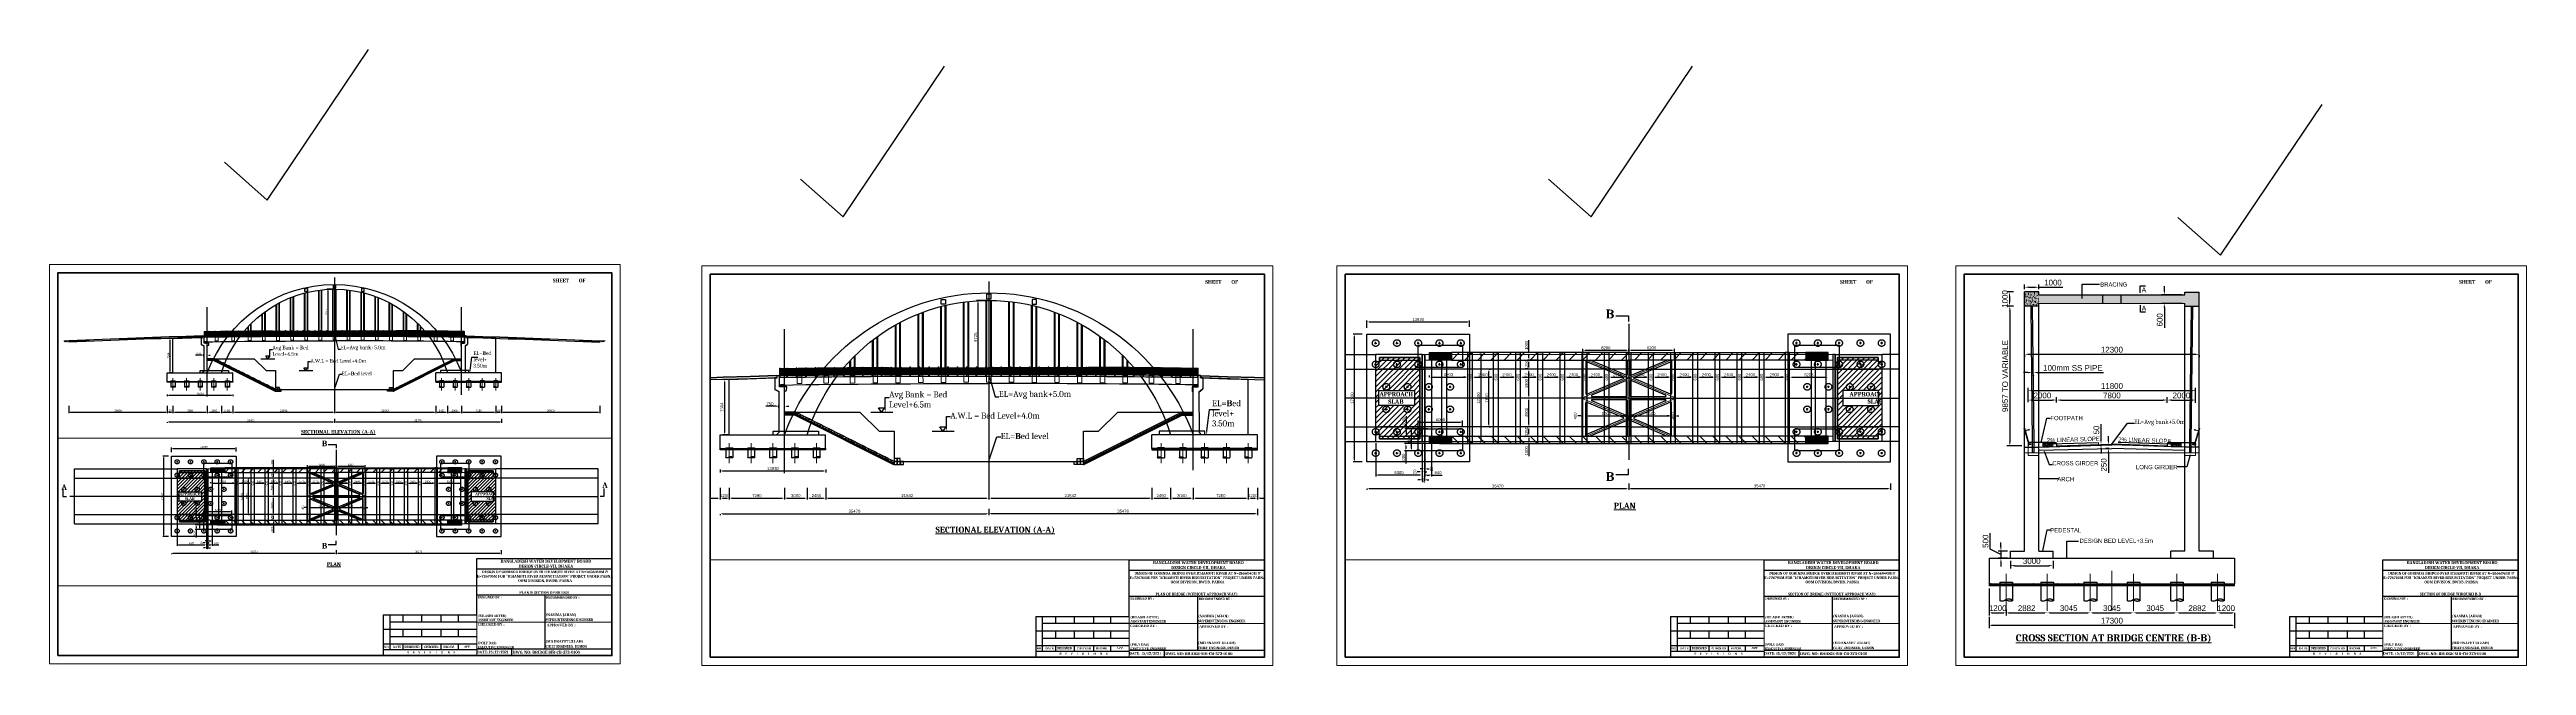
# Paper-space layout 'plan' of a CAD drawing. Header units: millimetres. Extents: x -383 to 1407, y -368 to 77.
# The model-space entities are those that its viewports show. They can reach past a viewport. Long polylines and large blocks are cut down to what shows.
import ezdxf
from ezdxf import colors
from ezdxf.entities.mleader import LeaderData, LeaderLine
from ezdxf.math import Vec2, Vec3

# ---------------------------------------------------------------- set-up
doc = ezdxf.new("R2010")
doc.units = ezdxf.units.MM
doc.header["$LTSCALE"] = 25
doc.header["$MEASUREMENT"] = 0
doc.header["$PDMODE"] = 3
for name, pattern in [('CENTER', [2, 1.25, -0.25, 0.25, -0.25]), ('CENTER2', [1.125, 0.75, -0.125, 0.125, -0.125]), ('DASHED', [0.75, 0.5, -0.25]), ('DASHED2', [0.375, 0.25, -0.125]), ('HIDDEN', [0.375, 0.25, -0.125])]:
    doc.linetypes.add(name, pattern=pattern)
doc.layers.get('0').update_dxf_attribs({"lineweight": 13})
doc.layers.get('Defpoints').update_dxf_attribs({"color": 230, "lineweight": 9})
for name, color, linetype, lineweight in [('0 @ 1', 7, 'Continuous', 13), ('Center line', 252, 'CENTER', 9), ('COLUMN', 1, 'Continuous', 25), ('Con_Hidden', 8, 'DASHED2', 9), ('DIM', 8, 'Continuous', 13), ('DIMEN', 8, 'Continuous', 9), ('GR LEVEL', 10, 'Continuous', 20), ('grid', 114, 'CENTER2', 20), ('HAJ', 191, 'Continuous', 15), ('HATCH', 191, 'Continuous', 9), ('HOUSEP1', 7, 'Continuous', 15), ('line', 191, 'Continuous', 18), ('Long beam', 2, 'Continuous', 15), ('Outline', 191, 'Continuous', 40), ('PILE', 214, 'Continuous', 30), ('RAIL', 23, 'Continuous', 13), ('Railing', 8, 'Continuous', 0), ('SECTION', 7, 'Continuous', 30), ('Slab', 1, 'Continuous', 25), ('text', 7, 'Continuous', 18), ('WALL', 10, 'Continuous', 25), ('x section', 3, 'Continuous', 30)]:
    doc.layers.add(name, color=color, linetype=linetype, lineweight=lineweight)
for name, color, linetype in [('ABUTMENT', 1, 'Continuous'), ('ARCH', 4, 'Continuous'), ('bearing', 7, 'Continuous'), ('breasing', 4, 'Continuous'), ('con-outline', 7, 'Continuous'), ('cross beam', 15, 'DASHED2'), ('Deck _Hidden', 7, 'DASHED2'), ('Girder _Hidden', 8, 'DASHED2'), ('Hatch 1', 14, 'Continuous'), ('pedestal', 7, 'Continuous'), ('Pile Cap', 21, 'Continuous'), ('PILE-CAP', 7, 'Continuous'), ('Railling_1', 8, 'Continuous'), ('Restraint-1', 8, 'DASHED2'), ('SLOPEEARTH', 3, 'Continuous'), ('Suspender', 3, 'Continuous'), ('WC_Hidden', 8, 'DASHED2'), ('Wearing Course', 7, 'Continuous')]:
    doc.layers.add(name, color=color, linetype=linetype)
doc.styles.add('ARIAL', font='arial.ttf', dxfattribs={"height": 400})
doc.styles.add('Dim_60', font='isocp3.shx')
doc.styles.get("Standard").update_dxf_attribs({"font": 'swissl.ttf'})
doc.dimstyles.new('100', dxfattribs={"dimscale": 100, "dimtxt": 400, "dimasz": 3, "dimexe": 2, "dimexo": 2, "dimgap": 1, "dimtad": 1, "dimdec": 0, "dimzin": 0, "dimdsep": 46, "dimtxsty": 'ARIAL', "dimcen": 0.09, "dimclrd": 256, "dimclre": 256, "dimclrt": 256, "dimadec": 0, "dimazin": 0, "dimtfac": 1, "dimtdec": 0, "dimtofl": 0, "dimtmove": 2, "dimatfit": 3, "dimfxl": 1, "dimtolj": 1, "dimtzin": 0, "dimlwd": -1, "dimlwe": -1, "dimarcsym": 0})
doc.dimstyles.new('dim-50', dxfattribs={"dimtxt": 200, "dimasz": 200, "dimexe": 20, "dimexo": 20, "dimgap": 0.09, "dimtad": 0, "dimdec": 0, "dimzin": 0, "dimdsep": 46, "dimtxsty": 'Standard', "dimcen": 0.09, "dimclrd": 5, "dimclrt": 5, "dimazin": 0, "dimtfac": 1, "dimtdec": 0, "dimtofl": 0, "dimtmove": 0, "dimatfit": 3, "dimfxl": 1, "dimtolj": 1, "dimtzin": 0, "dimarcsym": 0})
doc.dimstyles.new('Dim_120', dxfattribs={"dimtxt": 240, "dimasz": 60, "dimexe": 100, "dimexo": 150, "dimgap": 50, "dimtad": 1, "dimdec": 0, "dimzin": 4, "dimdsep": 46, "dimtxsty": 'Dim_60', "dimblk": 'DOT', "dimcen": 0.09, "dimclrd": 5, "dimclre": 5, "dimclrt": 2, "dimazin": 0, "dimtfac": 1, "dimtdec": 0, "dimtofl": 0, "dimtmove": 1, "dimatfit": 3, "dimfxl": 1, "dimtolj": 1, "dimtzin": 0, "dimlwd": -1, "dimarcsym": 0})
pattern_1 = [(45, (-7704133.42, -8436378.8), (-88.3883476, 88.3883476), [])]
pattern_2 = [(45, (-7696319.6, -8431839.4), (-883.88348, 883.88348), [])]
pattern_3 = [(315, (-7696319.6, 2486965.4), (-883.88348, -883.88348), [])]
pattern_4 = [(50, (-7724980.62, -8480515.04), (157.7972402, -13.8054697), [16.5, -181.5]), (355, (-7724980.62, -8480515.04), (-30.5252934, 165.4822694), [13.2, -145.2]), (100.4514, (-7724967.47, -8480516.19), (127.272064, 151.6766993), [14.0228418, -154.2512646]), (46.1842, (-7724980.62, -8480471.04), (234.7930307, -36.414183), [24.75, -272.25]), (96.6356, (-7724961.05, -8480474.08), (205.6257952, 214.3059316), [21.0342634, -231.37686]), (351.1842, (-7724980.62, -8480471.04), (205.625628, 214.306092), [19.8, -217.8]), (21, (-7724958.62, -8480482.04), (131.3195515, -88.576156), [16.5, -181.5]), (326, (-7724958.62, -8480482.04), (53.529373, 159.53301), [13.2, -145.2]), (71.4514, (-7724947.67, -8480489.42), (184.8489783, 70.9567093), [14.0228418, -154.2512646]), (37.5, (-7724980.615, -8480515.04), (2.67516817, 73.23664784), [0, -143.44, 0, -147.4, 0, -145.75]), (7.5, (-7724980.615, -8480515.04), (57.87529824, 86.7705766), [0, -84.04, 0, -140.14, 0, -55.55]), (327.5, (-7725029.675, -8480515.04), (117.44093596, -4.96207178), [0, -55, 0, -171.6, 0, -227.7]), (317.5, (-7725051.68, -8480515.04), (128.30095726, 22.0230961), [0, -71.5, 0, -113.96, 0, -161.7])]
pattern_5 = [(50, (-7682006.35, -8196118.51), (143.4520365, -12.550427), [15, -165]), (355, (-7682006.35, -8196118.51), (-27.7502667, 150.4384267), [12, -132]), (100.4514, (-7681994.4, -8196119.56), (115.7018763, 137.8879084), [12.748038, -140.2284224]), (46.1842, (-7682006.35, -8196078.51), (213.4482097, -33.1038029), [22.5, -247.5]), (96.6356, (-7681988.56, -8196081.27), (186.932541, 194.8235742), [19.1220576, -210.3426]), (351.1842, (-7682006.35, -8196078.5), (186.932389, 194.82372), [18, -198]), (21, (-7681986.35, -8196088.51), (119.3814104, -80.5237781), [15, -165]), (326, (-7681986.35, -8196088.51), (48.6630664, 145.030009), [12, -132]), (71.4514, (-7681976.4, -8196095.22), (168.0445257, 64.5060993), [12.748038, -140.2284224]), (37.5, (-7682006.35, -8196118.51), (2.43197106, 66.57877077), [0, -130.4, 0, -134, 0, -132.5]), (7.5, (-7682006.35, -8196118.51), (52.6139075, 78.88234238), [0, -76.4, 0, -127.4, 0, -50.5]), (327.5, (-7682050.95, -8196118.51), (106.76448723, -4.51097435), [0, -50, 0, -156, 0, -207]), (317.5, (-7682070.95, -8196118.51), (116.6372339, 20.0209965), [0, -65, 0, -103.6, 0, -147])]
pattern_6 = [(45, (0, 1224.85), (-353.55339, 353.55339), [])]
pattern_7 = [(45, (-7704133.42, -8447678.8), (-88.3883476, 88.3883476), [])]

# ---------------------------------------------------------------- blocks, each defined once
blk = doc.blocks.new('VF')
at = {"layer": 'GR LEVEL', "color": 7, "lineweight": 20}
blk.add_line((482.7, -2.6), (531.1, -2.6), dxfattribs=at)
at = {"layer": 'line', "linetype": 'Continuous'}
for p, q in [((433.4, 2.6), (433.4, -26.8)), ((433.4, -2.6), (482.7, -2.6))]:
    blk.add_line(p, q, dxfattribs=at)
at = {"layer": 'SECTION', "color": 18, "linetype": 'ByBlock', "true_color": 0x000000}
for p, q in [((433.4, 35.8), (433.4, 43.5)), ((433.4, 43.5), (531.1, 43.5)), ((531.1, 35.8), (433.4, 35.8)), ((433.4, 2.6), (433.4, 35.8)), ((365.8, 2.6), (365.8, -26.8)), ((365.8, 2.6), (433.4, 2.6)), ((370.6, 2.6), (370.6, -22.7)), ((380.1, 2.6), (380.1, -2.6)), ((393.5, 2.6), (393.5, -2.6)), ((407.5, 2.6), (407.5, -2.6)), ((419.9, 2.6), (419.9, -2.6)), ((531.1, 17), (433.4, 17)), ((482.7, 17), (482.7, -22.1)), ((433.4, -8), (365.8, -8)), ((433.4, -2.6), (370.6, -2.6)), ((433.4, -13.3), (370.6, -13.3)), ((380.1, -8), (380.1, -13.3)), ((393.5, -8), (393.5, -13.3)), ((407.5, -8), (407.5, -13.3)), ((419.9, -8), (419.9, -13.3)), ((433.4, -18.6), (365.8, -18.6)), ((433.4, -22.7), (365.8, -22.7)), ((380.1, -18.6), (380.1, -22.7)), ((393.5, -18.6), (393.5, -22.7)), ((407.5, -18.6), (407.5, -22.7)), ((419.9, -18.6), (419.9, -22.7)), ((531.1, -22.1), (433.4, -22.1)), ((458.8, -26.8), (458.8, -22.1))]:
    blk.add_line(p, q, dxfattribs=at)
for s, insert, char_height, width, attachment_point in [('{\\fCambria|b1|i0|c0|p18;BANGLADESH WATER DEVELOPMENT BOARD\\PDESIGN CIRCLE-VII, DHAKA}', (483.4, 42.5), 2.149, 104.754, 2), ('\\A1;{\\fCambria|b1|i0|c0|p18;\\C256;DESIGN OF GOBINDA BRIDGE OVER ICHAMOTI RIVER AT \\A0;N=2656040M & E=726705M\\A1; FOR "ICHAMOTI RIVER RESUSCITATION" PROJECT UNDER PABNA O&M DIVISION, BWDB, PABNA}', (482.8, 34.7), 1.9, 98.189, 2), ('{\\fCambria|b1|i0|c0|p18;(\\C256;BILASHI AKTER\\C256;\\c0;)\\PASSISTANT ENGINEER   \\fTimes New Roman Baltic|b1|i0|c0|p18;                }', (434.2, 2.8), 1.755, 63.981, 1), ('{\\fCambria|b1|i0|c0|p18;DESIGNED BY :}', (434.3, 16.4), 1.755, 23.828, 1), ('{\\fCambria|b1|i0|c0|p18;               SUPERINTENDING ENGINEER}', (474.6, 0.1), 1.755, 62.735, 1), ('{\\fCambria|b1|i0|c0|p18;               \\H1.083x;(NASIMA JAHAN)}', (474.6, 3.7), 1.755, 48.305, 1), ('{\\fCambria|b1|i0|c0|p18; RECOMMENDED BY :}', (483, 16.1), 1.755, 42.866, 1), ('{\\fCambria|b1|i0|c0|p18;(POLY DAS)\\PEXECUTIVE ENGINEER}', (434.1, -16.8), 1.755, 41.104, 1), ('{\\fTimes New Roman Baltic|b1|i0|c0|p18;CHECKED BY :}', (434.1, -3.3), 1.755, 42.866, 1), ('{\\fCambria|b1|i0|c0|p18;               \\H1.083x;(MD ENAYET ULLAH)}', (474.5, -15.6), 1.755, 48.305, 1), ('{\\fTimes New Roman Baltic|b1|i0|c0|p18;               APPROVED BY :}', (474, -3.8), 1.755, 29.895, 1), ('{\\fCambria|b1|i0|c0|p18;NO}', (368.1, -19.7), 1.599, 1.011, 2), ('{\\fCambria|b1|i0|c0|p18;DATE}', (375.8, -19.7), 1.599, 8.407, 2), ('{\\fCambria|b1|i0|c0|p18;DESIGNED}', (386.6, -19.6), 1.599, 13.564, 2), ('{\\fCambria|b1|i0|c0|p18;R     E     V     I      S      I      O      N     S}', (400.4, -23.6), 1.599, 47.454, 2), ('{\\fCambria|b1|i0|c0|p18;CHECKED}', (400.6, -19.7), 1.599, 5.614, 2), ('{\\fCambria|b1|i0|c0|p18;RECOM.}', (413.4, -19.7), 1.599, 12.308, 2), ('{\\fCambria|b1|i0|c0|p18;APP.}', (426.7, -19.5), 1.599, 13.145, 2), ('{\\fCambria|b1|i0|c0|p18;DATE: 15/12/2021}', (433.5, -23.2), 1.931, 96.169, 1), ('{\\fCambria|b1|i0|c0|p18;DWG. NO: BRIDGE-SIR-CB-373-0100}', (459.4, -23.3), 2.106, 104.912, 1), ('{\\fCambria|b1|i0|c0|p18;               CHIEF ENGINEER, DESIGN}', (474.5, -19.2), 1.755, 47.468, 1)]:
    blk.add_mtext(s, dxfattribs=dict(at, insert=insert, char_height=char_height, width=width, attachment_point=attachment_point))
blk = doc.blocks.new('A$C0752650E')
at = {"layer": 'RAIL', "color": 1, "ltscale": 100}
for p, q in [((-22, 0), (-36, 0)), ((-36, -13), (-36, 0)), ((-10, 4), (-22, 4)), ((-22, -16), (-22, 4)), ((-10, 4), (-10, -16)), ((-10, 0), (200, 0)), ((-22, -13), (-36, -13)), ((-10, -1), (-22, -1)), ((-10, -6), (-22, -6)), ((-10, -11), (-22, -11)), ((-22, -16), (-10, -16)), ((-10, -13), (200, -13)), ((200, -13), (200, 0))]:
    blk.add_line(p, q, dxfattribs=at)
blk = doc.blocks.new('rail-4')
at = {"layer": 'RAIL', "color": 5}
for p, q in [((-250, 1000), (-296, 1000)), ((-296, 1000), (0, 0)), ((-246, 1000), (-250, 1000)), ((-250, 999), (45, -1)), ((-246, 1000), (50, 0)), ((-197, 837), (25, 903)), ((-197, 835), (25, 901)), ((-192, 818), (31, 884)), ((0, 0), (0, -200)), ((31, 100), (21, 97)), ((21, 97), (50, 0)), ((59, 3), (31, 100)), ((50, 0), (59, 3)), ((50, 0), (50, -200)), ((0, -200), (46, -200)), ((45, -1), (45, -200)), ((46, -200), (50, -200))]:
    blk.add_line(p, q, dxfattribs=at)
for centre, radius in [((-211, 900), 5), ((-152, 700), 5), ((-122, 600), 5), ((-92, 500), 5), ((-63, 400), 5), ((-33, 300), 5), ((50, 900), 25)]:
    blk.add_circle(centre, radius, dxfattribs=at)
blk = doc.blocks.new('*D560')
at = {"layer": 'Defpoints', "color": 0, "lineweight": -2, "ltscale": 150, "transparency": 16777216}
for p in [(3235686, -2938980), (3223886, -2940002, 4140), (3235686, -2940039, 4140)]:
    blk.add_point(p, dxfattribs=at)
at = {"layer": 'DIM', "color": 0, "lineweight": -2, "ltscale": 150, "transparency": 16777216}
for p, q in [((3223886, -2939802), (3223886, -2938780)), ((3235686, -2939839), (3235686, -2938780))]:
    blk.add_line(p, q, dxfattribs=at)
at = {"layer": 'DIM', "color": 5, "lineweight": -2, "ltscale": 150, "transparency": 16777216}
blk.add_line((3224186, -2938980), (3235386, -2938980), dxfattribs=at)
for points in [[(3224186, -2938930), (3224186, -2939030), (3223886, -2938980)], [(3235386, -2938930), (3235386, -2939030), (3235686, -2938980)]]:
    blk.add_solid(points, dxfattribs=at)
at = {"layer": 'DIM', "color": 2, "ltscale": 150, "transparency": 16777216, "insert": (3229786, -2938655), "char_height": 400, "attachment_point": 5, "style": 'ARIAL'}
blk.add_mtext('\\A1;11800', dxfattribs=at)
blk = doc.blocks.new('*D561')
at = {"layer": 'Defpoints', "color": 0, "lineweight": -2, "ltscale": 150, "transparency": 16777216}
for p in [(3223886, -2940002), (3225886, -2939643), (3225886, -2940022)]:
    blk.add_point(p, dxfattribs=at)
at = {"layer": 'DIM', "color": 0, "lineweight": -2, "ltscale": 150, "transparency": 16777216}
for p, q in [((3223886, -2939802), (3223886, -2939443)), ((3225886, -2939822), (3225886, -2939443))]:
    blk.add_line(p, q, dxfattribs=at)
at = {"layer": 'DIM', "color": 5, "lineweight": -2, "ltscale": 150, "transparency": 16777216}
blk.add_line((3224186, -2939643), (3225586, -2939643), dxfattribs=at)
for points in [[(3224186, -2939593), (3224186, -2939693), (3223886, -2939643)], [(3225586, -2939593), (3225586, -2939693), (3225886, -2939643)]]:
    blk.add_solid(points, dxfattribs=at)
at = {"layer": 'DIM', "color": 2, "ltscale": 150, "transparency": 16777216, "insert": (3224886, -2939319), "char_height": 400, "attachment_point": 5, "style": 'ARIAL'}
blk.add_mtext('\\A1;2000', dxfattribs=at)
blk = doc.blocks.new('*D562')
at = {"layer": 'Defpoints', "color": 0, "lineweight": -2, "ltscale": 150, "transparency": 16777216}
for p in [(3233686, -2940035), (3235686, -2939643), (3235686, -2940039)]:
    blk.add_point(p, dxfattribs=at)
at = {"layer": 'DIM', "color": 0, "lineweight": -2, "ltscale": 150, "transparency": 16777216}
for p, q in [((3233686, -2939835), (3233686, -2939443)), ((3235686, -2939839), (3235686, -2939443))]:
    blk.add_line(p, q, dxfattribs=at)
at = {"layer": 'DIM', "color": 5, "lineweight": -2, "ltscale": 150, "transparency": 16777216}
blk.add_line((3233986, -2939643), (3235386, -2939643), dxfattribs=at)
for points in [[(3233986, -2939593), (3233986, -2939693), (3233686, -2939643)], [(3235386, -2939593), (3235386, -2939693), (3235686, -2939643)]]:
    blk.add_solid(points, dxfattribs=at)
at = {"layer": 'DIM', "color": 2, "ltscale": 150, "transparency": 16777216, "insert": (3234686, -2939319), "char_height": 400, "attachment_point": 5, "style": 'ARIAL'}
blk.add_mtext('\\A1;2000', dxfattribs=at)
blk = doc.blocks.new('*D563')
at = {"layer": 'Defpoints', "color": 0, "lineweight": -2, "ltscale": 150, "transparency": 16777216}
for p in [(3225886, -2940022, 4140), (3233686, -2939643), (3233686, -2940035, 4140)]:
    blk.add_point(p, dxfattribs=at)
at = {"layer": 'DIM', "color": 0, "lineweight": -2, "ltscale": 150, "transparency": 16777216}
for p, q in [((3225886, -2939822), (3225886, -2939443)), ((3233686, -2939835), (3233686, -2939443))]:
    blk.add_line(p, q, dxfattribs=at)
at = {"layer": 'DIM', "color": 5, "lineweight": -2, "ltscale": 150, "transparency": 16777216}
blk.add_line((3226186, -2939643), (3233386, -2939643), dxfattribs=at)
for points in [[(3226186, -2939593), (3226186, -2939693), (3225886, -2939643)], [(3233386, -2939593), (3233386, -2939693), (3233686, -2939643)]]:
    blk.add_solid(points, dxfattribs=at)
at = {"layer": 'DIM', "color": 2, "ltscale": 150, "transparency": 16777216, "insert": (3229786, -2939319), "char_height": 400, "attachment_point": 5, "style": 'ARIAL'}
blk.add_mtext('\\A1;7800', dxfattribs=at)
blk = doc.blocks.new('_Dot')
at = {"color": 0, "lineweight": -2}
blk.add_line((-0.5, 0), (-1, 0), dxfattribs=at)
at = {"color": 0, "const_width": 0.5}
blk.add_lwpolyline([(-0.25, 0, 1), (0.25, 0, 1)], format="xyb", close=True, dxfattribs=at)
blk = doc.blocks.new('*D564')
at = {"layer": 'Defpoints', "color": 0, "lineweight": -2, "ltscale": 150, "transparency": 16777216}
for p in [(3229539, -2943046), (3229786, -2942796), (3229786, -2943046)]:
    blk.add_point(p, dxfattribs=at)
at = {"layer": 'DIM', "color": 0, "lineweight": -2, "ltscale": 150, "transparency": 16777216}
for p, q in [((3229586, -2942796), (3229339, -2942796)), ((3229586, -2943046), (3229339, -2943046))]:
    blk.add_line(p, q, dxfattribs=at)
at = {"layer": 'DIM', "color": 5, "lineweight": -2, "ltscale": 150, "transparency": 16777216}
for p, q in [((3229539, -2942496), (3229539, -2942196)), ((3229539, -2943346), (3229539, -2944775))]:
    blk.add_line(p, q, dxfattribs=at)
for points in [[(3229489, -2942496), (3229589, -2942496), (3229539, -2942796)], [(3229489, -2943346), (3229589, -2943346), (3229539, -2943046)]]:
    blk.add_solid(points, dxfattribs=at)
at = {"layer": 'DIM', "color": 2, "ltscale": 150, "transparency": 16777216, "insert": (3229215, -2944211), "char_height": 400, "attachment_point": 5, "rotation": 90, "style": 'ARIAL'}
blk.add_mtext('\\A1;250', dxfattribs=at)
blk = doc.blocks.new('*D565')
at = {"layer": 'Defpoints', "color": 0, "lineweight": -2, "ltscale": 150, "transparency": 16777216}
for p in [(3223636, -2932022), (3224636, -2931694), (3224636, -2932022)]:
    blk.add_point(p, dxfattribs=at)
at = {"layer": 'DIM', "color": 0, "lineweight": -2, "ltscale": 150, "transparency": 16777216}
for p, q in [((3223636, -2931822), (3223636, -2931494)), ((3224636, -2931822), (3224636, -2931494))]:
    blk.add_line(p, q, dxfattribs=at)
at = {"layer": 'DIM', "color": 5, "lineweight": -2, "ltscale": 150, "transparency": 16777216}
for p, q in [((3223936, -2931694), (3224336, -2931694)), ((3224636, -2931694), (3226332, -2931694))]:
    blk.add_line(p, q, dxfattribs=at)
for points in [[(3223936, -2931644), (3223936, -2931744), (3223636, -2931694)], [(3224336, -2931644), (3224336, -2931744), (3224636, -2931694)]]:
    blk.add_solid(points, dxfattribs=at)
at = {"layer": 'DIM', "color": 2, "ltscale": 150, "transparency": 16777216, "insert": (3225634, -2931370), "char_height": 400, "attachment_point": 5, "style": 'ARIAL'}
blk.add_mtext('\\A1;1000', dxfattribs=at)
blk = doc.blocks.new('*D566')
at = {"layer": 'Defpoints', "color": 0, "lineweight": -2, "ltscale": 150, "transparency": 16777216}
for p in [(3223046, -2932022), (3222571, -2933022), (3223046, -2933022)]:
    blk.add_point(p, dxfattribs=at)
at = {"layer": 'DIM', "color": 0, "lineweight": -2, "ltscale": 150, "transparency": 16777216}
for p, q in [((3222846, -2932022), (3222371, -2932022)), ((3222846, -2933022), (3222371, -2933022))]:
    blk.add_line(p, q, dxfattribs=at)
at = {"layer": 'DIM', "color": 5, "lineweight": -2, "ltscale": 150, "transparency": 16777216}
blk.add_line((3222571, -2932322), (3222571, -2932722), dxfattribs=at)
for points in [[(3222521, -2932322), (3222621, -2932322), (3222571, -2932022)], [(3222521, -2932722), (3222621, -2932722), (3222571, -2933022)]]:
    blk.add_solid(points, dxfattribs=at)
at = {"layer": 'DIM', "color": 2, "ltscale": 150, "transparency": 16777216, "insert": (3222247, -2932522), "char_height": 400, "attachment_point": 5, "rotation": 90, "style": 'ARIAL'}
blk.add_mtext('\\A1;1000', dxfattribs=at)
blk = doc.blocks.new('*D567')
at = {"layer": 'Defpoints', "color": 0, "lineweight": -2, "ltscale": 150, "transparency": 16777216}
for p in [(3221136, -2954705, 42552), (3238436, -2954435, 42552), (3238436, -2955511)]:
    blk.add_point(p, dxfattribs=at)
at = {"layer": 'DIM', "color": 0, "lineweight": -2, "ltscale": 150, "transparency": 16777216}
for p, q in [((3221136, -2954905), (3221136, -2955711)), ((3238436, -2954635), (3238436, -2955711))]:
    blk.add_line(p, q, dxfattribs=at)
at = {"layer": 'DIM', "color": 5, "lineweight": -2, "ltscale": 150, "transparency": 16777216}
blk.add_line((3221296, -2955511), (3238276, -2955511), dxfattribs=at)
for points in [[(3221296, -2955485), (3221296, -2955538), (3221136, -2955511)], [(3238276, -2955485), (3238276, -2955538), (3238436, -2955511)]]:
    blk.add_solid(points, dxfattribs=at)
at = {"layer": 'DIM', "color": 2, "ltscale": 150, "transparency": 16777216, "insert": (3229786, -2955187), "char_height": 400, "attachment_point": 5, "style": 'ARIAL'}
blk.add_mtext('\\A1;17300', dxfattribs=at)
blk = doc.blocks.new('*D568')
at = {"layer": 'Defpoints', "color": 0, "lineweight": -2, "ltscale": 150, "transparency": 16777216}
for p in [(3229018, -2942810), (3229072, -2942760), (3229073, -2942810)]:
    blk.add_point(p, dxfattribs=at)
at = {"layer": 'DIM', "color": 0, "lineweight": -2, "ltscale": 150, "transparency": 16777216}
for p, q in [((3228872, -2942760), (3228818, -2942760)), ((3228873, -2942810), (3228818, -2942810))]:
    blk.add_line(p, q, dxfattribs=at)
at = {"layer": 'DIM', "color": 5, "lineweight": -2, "ltscale": 150, "transparency": 16777216}
for p, q in [((3229018, -2942460), (3229018, -2941349)), ((3229018, -2943110), (3229018, -2943410))]:
    blk.add_line(p, q, dxfattribs=at)
for points in [[(3228968, -2942460), (3229068, -2942460), (3229018, -2942760)], [(3228968, -2943110), (3229068, -2943110), (3229018, -2942810)]]:
    blk.add_solid(points, dxfattribs=at)
at = {"layer": 'DIM', "color": 2, "ltscale": 150, "transparency": 16777216, "insert": (3228694, -2941755), "char_height": 400, "attachment_point": 5, "rotation": 90, "style": 'ARIAL'}
blk.add_mtext('\\A1;50', dxfattribs=at)
blk = doc.blocks.new('*D569')
at = {"layer": 'Defpoints', "color": 0, "lineweight": -2, "ltscale": 150, "transparency": 16777216}
for p in [(3224163, -2937683), (3224263, -2937682), (3224263, -2937706)]:
    blk.add_point(p, dxfattribs=at)
at = {"layer": 'DIM', "color": 5, "lineweight": -2, "ltscale": 150, "transparency": 16777216}
for p, q in [((3223863, -2937706), (3223563, -2937706)), ((3224563, -2937706), (3229205, -2937706))]:
    blk.add_line(p, q, dxfattribs=at)
at = {"layer": 'DIM', "color": 0, "lineweight": -2, "ltscale": 150, "transparency": 16777216}
for p, q in [((3224163, -2937883), (3224163, -2937906)), ((3224263, -2937882), (3224263, -2937906))]:
    blk.add_line(p, q, dxfattribs=at)
at = {"layer": 'DIM', "color": 5, "lineweight": -2, "ltscale": 150, "transparency": 16777216}
for points in [[(3223863, -2937656), (3223863, -2937756), (3224163, -2937706)], [(3224563, -2937656), (3224563, -2937756), (3224263, -2937706)]]:
    blk.add_solid(points, dxfattribs=at)
at = {"layer": 'DIM', "color": 2, "ltscale": 150, "transparency": 16777216, "insert": (3227034, -2937379), "char_height": 400, "attachment_point": 5, "style": 'ARIAL'}
blk.add_mtext('\\A1;100mm SS PIPE', dxfattribs=at)
blk = doc.blocks.new('*D570')
at = {"layer": 'Defpoints', "color": 0, "lineweight": -2, "ltscale": 150, "transparency": 16777216}
for p in [(3221136, -2952729), (3222336, -2954190), (3222336, -2954631)]:
    blk.add_point(p, dxfattribs=at)
at = {"layer": 'DIM', "color": 0, "lineweight": -2, "ltscale": 150, "transparency": 16777216}
for p, q in [((3221136, -2952929), (3221136, -2954831)), ((3222336, -2954390), (3222336, -2954831))]:
    blk.add_line(p, q, dxfattribs=at)
at = {"layer": 'DIM', "color": 5, "lineweight": -2, "ltscale": 150, "transparency": 16777216}
blk.add_line((3221296, -2954631), (3222176, -2954631), dxfattribs=at)
for points in [[(3221296, -2954604), (3221296, -2954657), (3221136, -2954631)], [(3222176, -2954604), (3222176, -2954657), (3222336, -2954631)]]:
    blk.add_solid(points, dxfattribs=at)
at = {"layer": 'DIM', "color": 2, "ltscale": 150, "transparency": 16777216, "insert": (3221736, -2954307), "char_height": 400, "attachment_point": 5, "style": 'ARIAL'}
blk.add_mtext('\\A1;1200', dxfattribs=at)
blk = doc.blocks.new('*D571')
at = {"layer": 'Defpoints', "color": 0, "lineweight": -2, "ltscale": 150, "transparency": 16777216}
for p in [(3221963, -2950779), (3222636, -2950279), (3222636, -2950779)]:
    blk.add_point(p, dxfattribs=at)
at = {"layer": 'DIM', "color": 5, "lineweight": -2, "ltscale": 150, "transparency": 16777216}
for p, q in [((3221206, -2950149), (3221206, -2949027)), ((3221963, -2949979), (3221963, -2949679)), ((3221963, -2950529), (3221206, -2950149)), ((3221963, -2950279), (3221963, -2950779)), ((3221963, -2951079), (3221963, -2951379))]:
    blk.add_line(p, q, dxfattribs=at)
at = {"layer": 'DIM', "color": 0, "lineweight": -2, "ltscale": 150, "transparency": 16777216}
for p, q in [((3222436, -2950279), (3221763, -2950279)), ((3222436, -2950779), (3221763, -2950779))]:
    blk.add_line(p, q, dxfattribs=at)
at = {"layer": 'DIM', "color": 5, "lineweight": -2, "ltscale": 150, "transparency": 16777216}
for points in [[(3221913, -2949979), (3222013, -2949979), (3221963, -2950279)], [(3221913, -2951079), (3222013, -2951079), (3221963, -2950779)]]:
    blk.add_solid(points, dxfattribs=at)
at = {"layer": 'DIM', "color": 2, "ltscale": 150, "transparency": 16777216, "insert": (3220882, -2949588), "char_height": 400, "attachment_point": 5, "rotation": 90, "style": 'ARIAL'}
blk.add_mtext('\\A1;500', dxfattribs=at)
blk = doc.blocks.new('*D572')
at = {"layer": 'Defpoints', "color": 0, "lineweight": -2, "ltscale": 150, "transparency": 16777216}
for p in [(3222636, -2950779), (3225636, -2950779), (3225636, -2951311)]:
    blk.add_point(p, dxfattribs=at)
at = {"layer": 'DIM', "color": 0, "lineweight": -2, "ltscale": 150, "transparency": 16777216}
for p, q in [((3222636, -2950979), (3222636, -2951511)), ((3225636, -2950979), (3225636, -2951511))]:
    blk.add_line(p, q, dxfattribs=at)
at = {"layer": 'DIM', "color": 5, "lineweight": -2, "ltscale": 150, "transparency": 16777216}
blk.add_line((3222936, -2951311), (3225336, -2951311), dxfattribs=at)
for points in [[(3222936, -2951261), (3222936, -2951361), (3222636, -2951311)], [(3225336, -2951261), (3225336, -2951361), (3225636, -2951311)]]:
    blk.add_solid(points, dxfattribs=at)
at = {"layer": 'DIM', "color": 2, "ltscale": 150, "transparency": 16777216, "insert": (3224136, -2950987), "char_height": 400, "attachment_point": 5, "style": 'ARIAL'}
blk.add_mtext('\\A1;3000', dxfattribs=at)
blk = doc.blocks.new('*D594')
at = {"layer": 'Defpoints', "color": 0, "lineweight": -2, "ltscale": 150, "transparency": 16777216}
for p in [(3223046, -2933022, 4140), (3222592, -2942879), (3223636, -2942879, 4140)]:
    blk.add_point(p, dxfattribs=at)
at = {"layer": 'DIM', "color": 0, "lineweight": -2, "ltscale": 150, "transparency": 16777216}
for p, q in [((3222846, -2933022), (3222392, -2933022)), ((3223436, -2942879), (3222392, -2942879))]:
    blk.add_line(p, q, dxfattribs=at)
at = {"layer": 'DIM', "color": 5, "lineweight": -2, "ltscale": 150, "transparency": 16777216}
blk.add_line((3222592, -2933322), (3222592, -2942579), dxfattribs=at)
for points in [[(3222542, -2933322), (3222642, -2933322), (3222592, -2933022)], [(3222542, -2942579), (3222642, -2942579), (3222592, -2942879)]]:
    blk.add_solid(points, dxfattribs=at)
at = {"layer": 'DIM', "color": 2, "ltscale": 150, "transparency": 16777216, "insert": (3222265, -2937951), "char_height": 400, "attachment_point": 5, "rotation": 90, "style": 'ARIAL'}
blk.add_mtext('\\A1;9857 TO VARIABLE', dxfattribs=at)
blk = doc.blocks.new('*D595')
at = {"layer": 'Defpoints', "color": 0, "lineweight": -2, "ltscale": 150, "transparency": 16777216}
for p in [(3222336, -2954631, 42552), (3225218, -2954631, 42552), (3225218, -2954631)]:
    blk.add_point(p, dxfattribs=at)
at = {"layer": 'DIM', "color": 0, "lineweight": -2, "ltscale": 150, "transparency": 16777216}
for p, q in [((3222336, -2954831), (3222336, -2954831)), ((3225218, -2954831), (3225218, -2954831))]:
    blk.add_line(p, q, dxfattribs=at)
at = {"layer": 'DIM', "color": 5, "lineweight": -2, "ltscale": 150, "transparency": 16777216}
blk.add_line((3222496, -2954631), (3225058, -2954631), dxfattribs=at)
for points in [[(3222496, -2954605), (3222496, -2954658), (3222336, -2954631)], [(3225058, -2954605), (3225058, -2954658), (3225218, -2954631)]]:
    blk.add_solid(points, dxfattribs=at)
at = {"layer": 'DIM', "color": 2, "ltscale": 150, "transparency": 16777216, "insert": (3223777, -2954307), "char_height": 400, "attachment_point": 5, "style": 'ARIAL'}
blk.add_mtext('\\A1;2882', dxfattribs=at)
blk = doc.blocks.new('*D596')
at = {"layer": 'Defpoints', "color": 0, "lineweight": -2, "ltscale": 150, "transparency": 16777216}
for p in [(3225218, -2954631, 42552), (3228263, -2954631, -46692), (3228263, -2954631)]:
    blk.add_point(p, dxfattribs=at)
at = {"layer": 'DIM', "color": 0, "lineweight": -2, "ltscale": 150, "transparency": 16777216}
blk.add_line((3225218, -2954831), (3225218, -2954831), dxfattribs=at)
at = {"layer": 'DIM', "color": 5, "lineweight": -2, "ltscale": 150, "transparency": 16777216}
blk.add_line((3225378, -2954631), (3228103, -2954631), dxfattribs=at)
for points in [[(3225378, -2954605), (3225378, -2954658), (3225218, -2954631)], [(3228103, -2954605), (3228103, -2954658), (3228263, -2954631)]]:
    blk.add_solid(points, dxfattribs=at)
at = {"layer": 'DIM', "color": 2, "ltscale": 150, "transparency": 16777216, "insert": (3226741, -2954307), "char_height": 400, "attachment_point": 5, "style": 'ARIAL'}
blk.add_mtext('\\A1;3045', dxfattribs=at)
blk = doc.blocks.new('*D597')
at = {"layer": 'Defpoints', "color": 0, "lineweight": -2, "ltscale": 150, "transparency": 16777216}
for p in [(3228263, -2954631, -46692), (3231309, -2954631, -46692), (3231309, -2954631)]:
    blk.add_point(p, dxfattribs=at)
at = {"layer": 'DIM', "color": 5, "lineweight": -2, "ltscale": 150, "transparency": 16777216}
blk.add_line((3228423, -2954631), (3231149, -2954631), dxfattribs=at)
for points in [[(3228423, -2954605), (3228423, -2954658), (3228263, -2954631)], [(3231149, -2954605), (3231149, -2954658), (3231309, -2954631)]]:
    blk.add_solid(points, dxfattribs=at)
at = {"layer": 'DIM', "color": 2, "ltscale": 150, "transparency": 16777216, "insert": (3229786, -2954307), "char_height": 400, "attachment_point": 5, "style": 'ARIAL'}
blk.add_mtext('\\A1;3045', dxfattribs=at)
blk = doc.blocks.new('*D598')
at = {"layer": 'Defpoints', "color": 0, "lineweight": -2, "ltscale": 150, "transparency": 16777216}
for p in [(3231309, -2954631, -46692), (3234354, -2954631, 42552), (3234354, -2954631)]:
    blk.add_point(p, dxfattribs=at)
at = {"layer": 'DIM', "color": 5, "lineweight": -2, "ltscale": 150, "transparency": 16777216}
blk.add_line((3231469, -2954631), (3234194, -2954631), dxfattribs=at)
for points in [[(3231469, -2954605), (3231469, -2954658), (3231309, -2954631)], [(3234194, -2954605), (3234194, -2954658), (3234354, -2954631)]]:
    blk.add_solid(points, dxfattribs=at)
at = {"layer": 'DIM', "color": 2, "ltscale": 150, "transparency": 16777216, "insert": (3232831, -2954307), "char_height": 400, "attachment_point": 5, "style": 'ARIAL'}
blk.add_mtext('\\A1;3045', dxfattribs=at)
blk = doc.blocks.new('*D599')
at = {"layer": 'Defpoints', "color": 0, "lineweight": -2, "ltscale": 150, "transparency": 16777216}
for p in [(3234354, -2954631, 42552), (3237236, -2954631, 42552), (3237236, -2954631)]:
    blk.add_point(p, dxfattribs=at)
at = {"layer": 'DIM', "color": 5, "lineweight": -2, "ltscale": 150, "transparency": 16777216}
blk.add_line((3234514, -2954631), (3237076, -2954631), dxfattribs=at)
for points in [[(3234514, -2954605), (3234514, -2954658), (3234354, -2954631)], [(3237076, -2954605), (3237076, -2954658), (3237236, -2954631)]]:
    blk.add_solid(points, dxfattribs=at)
at = {"layer": 'DIM', "color": 2, "ltscale": 150, "transparency": 16777216, "insert": (3235795, -2954307), "char_height": 400, "attachment_point": 5, "style": 'ARIAL'}
blk.add_mtext('\\A1;2882', dxfattribs=at)
blk = doc.blocks.new('*D600')
at = {"layer": 'Defpoints', "color": 0, "lineweight": -2, "ltscale": 150, "transparency": 16777216}
for p in [(3237236, -2954631, 42552), (3238436, -2954631), (3238436, -2954635)]:
    blk.add_point(p, dxfattribs=at)
at = {"layer": 'DIM', "color": 5, "lineweight": -2, "ltscale": 150, "transparency": 16777216}
blk.add_line((3237396, -2954631), (3238276, -2954631), dxfattribs=at)
at = {"layer": 'DIM', "color": 0, "lineweight": -2, "ltscale": 150, "transparency": 16777216}
blk.add_line((3238436, -2954435), (3238436, -2954431), dxfattribs=at)
at = {"layer": 'DIM', "color": 5, "lineweight": -2, "ltscale": 150, "transparency": 16777216}
for points in [[(3237396, -2954605), (3237396, -2954658), (3237236, -2954631)], [(3238276, -2954605), (3238276, -2954658), (3238436, -2954631)]]:
    blk.add_solid(points, dxfattribs=at)
at = {"layer": 'DIM', "color": 2, "ltscale": 150, "transparency": 16777216, "insert": (3237836, -2954307), "char_height": 400, "attachment_point": 5, "style": 'ARIAL'}
blk.add_mtext('\\A1;1200', dxfattribs=at)
blk = doc.blocks.new('Railing')
at = {"layer": 'Railing', "linetype": 'Continuous', "ltscale": 100}
for p, q in [((136657, 473126), (136657, 472128)), ((136757, 473126), (136757, 472128)), ((136657, 472128), (136657, 471928)), ((136657, 472128), (136757, 472128)), ((136657, 471928), (136757, 471928)), ((136757, 472128), (136757, 471928))]:
    blk.add_line(p, q, dxfattribs=at)
at = {"layer": 'Railing', "color": 5, "linetype": 'Continuous', "ltscale": 100}
for p, q in [((136702, 471928), (136702, 473126)), ((136707, 471928), (136707, 473128)), ((136712, 471928), (136712, 473126))]:
    blk.add_line(p, q, dxfattribs=at)
at = {"layer": 'Railing', "color": 5}
for p, q in [((136677, 472076), (136665, 472076)), ((136677, 471976), (136665, 471976)), ((136677, 472076), (136677, 472089)), ((136677, 472076), (136677, 472061)), ((136677, 472076), (136691, 472076)), ((136677, 471976), (136677, 471989)), ((136677, 471976), (136677, 471961)), ((136677, 471976), (136691, 471976)), ((136737, 472076), (136723, 472076)), ((136737, 471976), (136723, 471976)), ((136737, 472076), (136737, 472089)), ((136737, 472076), (136737, 472061)), ((136737, 472076), (136748, 472076)), ((136737, 471976), (136737, 471989)), ((136737, 471976), (136737, 471961)), ((136737, 471976), (136748, 471976))]:
    blk.add_line(p, q, dxfattribs=at)
for centre in [(136677, 472076), (136677, 471976), (136737, 472076), (136737, 471976)]:
    blk.add_circle(centre, 6.69, dxfattribs=at)
at = {"layer": 'Railing', "linetype": 'Continuous', "ltscale": 100}
for points in [[(136657, 473128), (136657, 473128), (136657, 473127), (136657, 473126), (136679, 473126), (136702, 473126), (136702, 473120), (136702, 473114), (136704, 473114), (136707, 473114), (136707, 473121), (136707, 473128), (136682, 473128), (136657, 473128)], [(136757, 473128), (136757, 473128), (136757, 473127), (136757, 473126), (136734, 473126), (136712, 473126), (136712, 473120), (136712, 473114), (136709, 473114), (136707, 473114), (136707, 473121), (136707, 473128), (136732, 473128), (136757, 473128)]]:
    blk.add_open_spline(points, degree=2, knots=[0, 0, 0, 5, 10, 10, 50, 50, 90, 90, 100, 100, 150, 150, 200, 200, 200], dxfattribs=at)
blk.add_open_spline([(136657, 473128), (136732, 473128), (136757, 473128)], degree=2, dxfattribs=at)
blk = doc.blocks.new('wq')
at = {"layer": 'Railling_1', "linetype": 'Continuous', "ltscale": 100}
for points in [[(3152767, -2891022), (3152395, -2891014), (3151894, -2891002), (3151393, -2890992), (3150892, -2890982), (3150391, -2890972), (3149890, -2890962), (3149389, -2890954), (3148888, -2890945), (3148387, -2890937), (3147886, -2890930), (3147385, -2890923), (3146884, -2890917), (3146383, -2890911), (3145882, -2890905), (3145381, -2890900), (3144881, -2890895), (3144380, -2890891), (3143879, -2890888), (3143378, -2890884), (3142877, -2890882), (3142376, -2890879), (3141875, -2890878), (3141374, -2890876), (3140873, -2890875), (3140372, -2890875), (3139871, -2890875), (3139371, -2890876), (3138870, -2890877), (3138369, -2890878), (3125223, -2890930)], [(3152767, -2891047), (3152394, -2891039), (3151893, -2891027), (3151392, -2891017), (3150891, -2891007), (3150390, -2890997), (3149890, -2890987), (3149389, -2890979), (3148888, -2890970), (3148387, -2890962), (3147886, -2890955), (3147385, -2890948), (3146884, -2890942), (3146383, -2890936), (3145882, -2890930), (3145381, -2890925), (3144880, -2890920), (3144379, -2890916), (3143879, -2890913), (3143378, -2890909), (3142877, -2890907), (3142376, -2890904), (3141875, -2890903), (3141374, -2890901), (3140873, -2890900), (3140372, -2890900), (3139871, -2890900), (3139371, -2890901), (3138870, -2890902), (3138369, -2890903), (3125223, -2890955)], [(3152768, -2891172), (3152391, -2891164), (3151890, -2891152), (3151390, -2891142), (3150889, -2891131), (3150388, -2891122), (3149887, -2891112), (3149386, -2891104), (3148886, -2891095), (3148385, -2891087), (3147884, -2891080), (3147383, -2891073), (3146882, -2891067), (3146382, -2891061), (3145881, -2891055), (3145380, -2891050), (3144879, -2891045), (3144378, -2891041), (3143878, -2891038), (3143377, -2891034), (3142876, -2891032), (3142375, -2891029), (3141875, -2891028), (3141374, -2891026), (3140873, -2891025), (3140372, -2891025), (3139871, -2891025), (3139371, -2891026), (3138870, -2891027), (3138369, -2891028), (3125223, -2891080)], [(3152768, -2891197), (3152391, -2891189), (3151890, -2891177), (3151389, -2891167), (3150888, -2891156), (3150388, -2891147), (3149887, -2891137), (3149386, -2891129), (3148885, -2891120), (3148384, -2891112), (3147884, -2891105), (3147383, -2891098), (3146882, -2891092), (3146381, -2891086), (3145880, -2891080), (3145380, -2891075), (3144879, -2891070), (3144378, -2891066), (3143877, -2891063), (3143377, -2891059), (3142876, -2891057), (3142375, -2891054), (3141874, -2891053), (3141374, -2891051), (3140873, -2891050), (3140372, -2891050), (3139871, -2891050), (3139371, -2891051), (3138870, -2891052), (3138369, -2891053), (3125223, -2891105)], [(3152769, -2891322), (3152388, -2891314), (3151887, -2891302), (3151386, -2891292), (3150886, -2891281), (3150385, -2891272), (3149884, -2891262), (3149384, -2891254), (3148883, -2891245), (3148382, -2891237), (3147882, -2891230), (3147381, -2891223), (3146880, -2891217), (3146380, -2891211), (3145879, -2891205), (3145378, -2891200), (3144878, -2891195), (3144377, -2891191), (3143877, -2891188), (3143376, -2891184), (3142875, -2891182), (3142375, -2891179), (3141874, -2891178), (3141373, -2891176), (3140873, -2891175), (3140372, -2891175), (3139871, -2891175), (3139371, -2891176), (3138870, -2891177), (3138370, -2891178), (3125223, -2891230)], [(3152769, -2891347), (3152387, -2891339), (3151887, -2891327), (3151386, -2891317), (3150885, -2891306), (3150385, -2891297), (3149884, -2891287), (3149383, -2891279), (3148883, -2891270), (3148382, -2891262), (3147881, -2891255), (3147381, -2891248), (3146880, -2891242), (3146379, -2891236), (3145879, -2891230), (3145378, -2891225), (3144878, -2891220), (3144377, -2891216), (3143876, -2891213), (3143376, -2891209), (3142875, -2891207), (3142374, -2891204), (3141874, -2891203), (3141373, -2891201), (3140873, -2891200), (3140372, -2891200), (3139871, -2891200), (3139371, -2891201), (3138870, -2891202), (3138370, -2891203), (3125223, -2891255)], [(3152769, -2891472), (3152384, -2891464), (3151884, -2891452), (3151383, -2891442), (3150883, -2891431), (3150382, -2891422), (3149882, -2891412), (3149381, -2891404), (3148881, -2891395), (3148380, -2891387), (3147880, -2891380), (3147379, -2891373), (3146878, -2891367), (3146378, -2891361), (3145877, -2891355), (3145377, -2891350), (3144876, -2891345), (3144376, -2891341), (3143875, -2891338), (3143375, -2891334), (3142874, -2891332), (3142374, -2891329), (3141873, -2891328), (3141373, -2891326), (3140872, -2891325), (3140372, -2891325), (3139872, -2891325), (3139371, -2891326), (3138871, -2891327), (3138370, -2891328), (3125223, -2891380)], [(3152770, -2891497), (3152384, -2891489), (3151883, -2891477), (3151383, -2891467), (3150882, -2891456), (3150382, -2891447), (3149881, -2891437), (3149381, -2891429), (3148880, -2891420), (3148380, -2891412), (3147879, -2891405), (3147379, -2891398), (3146878, -2891392), (3146378, -2891386), (3145877, -2891380), (3145377, -2891375), (3144876, -2891370), (3144376, -2891366), (3143875, -2891363), (3143375, -2891359), (3142874, -2891357), (3142374, -2891354), (3141873, -2891353), (3141373, -2891351), (3140872, -2891350), (3140372, -2891350), (3139872, -2891350), (3139371, -2891351), (3138871, -2891352), (3138370, -2891353), (3125223, -2891405)], [(3152770, -2891623), (3152381, -2891613), (3151880, -2891602), (3151380, -2891592), (3150880, -2891581), (3150379, -2891572), (3149879, -2891562), (3149378, -2891554), (3148878, -2891545), (3148378, -2891537), (3147877, -2891530), (3147377, -2891523), (3146877, -2891517), (3146376, -2891511), (3145876, -2891505), (3145375, -2891500), (3144875, -2891495), (3144375, -2891491), (3143874, -2891488), (3143374, -2891484), (3142874, -2891482), (3142373, -2891479), (3141873, -2891478), (3141373, -2891476), (3140872, -2891475), (3140372, -2891475), (3139872, -2891475), (3139371, -2891476), (3138871, -2891477), (3138371, -2891478), (3125223, -2891530)], [(3152771, -2891648), (3152380, -2891638), (3151880, -2891627), (3151380, -2891617), (3150879, -2891606), (3150379, -2891597), (3149878, -2891587), (3149378, -2891579), (3148878, -2891570), (3148377, -2891562), (3147877, -2891555), (3147377, -2891548), (3146876, -2891542), (3146376, -2891536), (3145876, -2891530), (3145375, -2891525), (3144875, -2891520), (3144374, -2891516), (3143874, -2891513), (3143374, -2891509), (3142873, -2891507), (3142373, -2891504), (3141873, -2891503), (3141373, -2891501), (3140872, -2891500), (3140372, -2891500), (3139872, -2891500), (3139371, -2891501), (3138871, -2891502), (3138371, -2891503), (3125223, -2891555)], [(3152771, -2891773), (3152377, -2891763), (3151877, -2891752), (3151377, -2891742), (3150877, -2891731), (3150376, -2891722), (3149876, -2891712), (3149376, -2891704), (3148876, -2891695), (3148375, -2891687), (3147875, -2891680), (3147375, -2891673), (3146875, -2891667), (3146374, -2891661), (3145874, -2891655), (3145374, -2891650), (3144874, -2891645), (3144373, -2891641), (3143873, -2891638), (3143373, -2891634), (3142873, -2891632), (3142373, -2891629), (3141872, -2891628), (3141372, -2891626), (3140872, -2891625), (3140372, -2891625), (3139872, -2891625), (3139371, -2891626), (3138871, -2891627), (3138371, -2891628), (3125223, -2891680)], [(3152772, -2891798), (3152377, -2891788), (3151877, -2891777), (3151376, -2891767), (3150876, -2891756), (3150376, -2891747), (3149876, -2891737), (3149375, -2891729), (3148875, -2891720), (3148375, -2891712), (3147875, -2891705), (3147374, -2891698), (3146874, -2891692), (3146374, -2891686), (3145874, -2891680), (3145374, -2891675), (3144873, -2891670), (3144373, -2891666), (3143873, -2891663), (3143373, -2891659), (3142873, -2891657), (3142372, -2891654), (3141872, -2891653), (3141372, -2891651), (3140872, -2891650), (3140372, -2891650), (3139872, -2891650), (3139371, -2891651), (3138871, -2891652), (3138371, -2891653), (3125223, -2891705)]]:
    blk.add_lwpolyline(points, dxfattribs=at)
at = {"layer": 'Railling_1', "xscale": -1}
for p, rotation in [((3264163, -3363369), 0.2228000055985024), ((3265413, -3363369), 0.2228000055985024), ((3266663, -3363368), 0.2228000055985024), ((3267913, -3363371), 0.2228000055985024), ((3269163, -3363376), 0.2228000055985024), ((3270413, -3363385), 0.2228000055985024), ((3271663, -3363384), 0.2228000055985024), ((3272913, -3363387), 0.2228000055985024), ((3274163, -3363392), 0.2228000055985024), ((3275413, -3363400), 0.2228000055985024), ((3276663, -3363412), 0.2228000055985024), ((3279045, -3363085), 0.3603301238060918), ((3280295, -3363084), 0.3603301238060918), ((3281545, -3363087), 0.3603301238060918), ((3282795, -3363092), 0.3603301238060918), ((3284045, -3363100), 0.3603301238060918), ((3285295, -3363112), 0.3603301238060918), ((3286545, -3363126), 0.3603301238060918), ((3287795, -3363143), 0.3603301238060918), ((3289046, -3363163), 0.3603301238060918), ((3290296, -3363186), 0.3603301238060918), ((3291546, -3363211), 0.3603301238060918), ((3292496, -3363234), 0.3603301238060918)]:
    blk.add_blockref('Railing', p, dxfattribs=dict(at, rotation=rotation))
blk = doc.blocks.new('*D602')
at = {"layer": 'Defpoints', "color": 0, "lineweight": -2, "ltscale": 150, "transparency": 16777216}
for p in [(3223636, -2936283, 4140), (3235936, -2936283, 4140), (3235936, -2936418)]:
    blk.add_point(p, dxfattribs=at)
at = {"layer": 'DIM', "color": 0, "lineweight": -2, "ltscale": 150, "transparency": 16777216}
for p, q in [((3223636, -2936483), (3223636, -2936618)), ((3235936, -2936483), (3235936, -2936618))]:
    blk.add_line(p, q, dxfattribs=at)
at = {"layer": 'DIM', "color": 5, "lineweight": -2, "ltscale": 150, "transparency": 16777216}
blk.add_line((3223936, -2936418), (3235636, -2936418), dxfattribs=at)
for points in [[(3223936, -2936368), (3223936, -2936468), (3223636, -2936418)], [(3235636, -2936368), (3235636, -2936468), (3235936, -2936418)]]:
    blk.add_solid(points, dxfattribs=at)
at = {"layer": 'DIM', "color": 2, "ltscale": 150, "transparency": 16777216, "insert": (3229786, -2936094), "char_height": 400, "attachment_point": 5, "style": 'ARIAL'}
blk.add_mtext('\\A1;12300', dxfattribs=at)
blk = doc.blocks.new('*D603')
at = {"layer": 'Defpoints', "color": 0, "lineweight": -2, "ltscale": 150, "transparency": 16777216}
for p in [(3234936, -2932230), (3233481, -2932830), (3234936, -2932830)]:
    blk.add_point(p, dxfattribs=at)
at = {"layer": 'DIM', "color": 0, "lineweight": -2, "ltscale": 150, "transparency": 16777216}
for p, q in [((3234736, -2932230), (3233281, -2932230)), ((3234736, -2932830), (3233281, -2932830))]:
    blk.add_line(p, q, dxfattribs=at)
at = {"layer": 'DIM', "color": 5, "lineweight": -2, "ltscale": 150, "transparency": 16777216}
for p, q in [((3233481, -2931930), (3233481, -2931630)), ((3233481, -2933130), (3233481, -2934554))]:
    blk.add_line(p, q, dxfattribs=at)
for points in [[(3233431, -2931930), (3233531, -2931930), (3233481, -2932230)], [(3233431, -2933130), (3233531, -2933130), (3233481, -2932830)]]:
    blk.add_solid(points, dxfattribs=at)
at = {"layer": 'DIM', "color": 2, "ltscale": 150, "transparency": 16777216, "insert": (3233157, -2933992), "char_height": 400, "attachment_point": 5, "rotation": 90, "style": 'ARIAL'}
blk.add_mtext('\\A1;600', dxfattribs=at)
blk = doc.blocks.new('*D604')
at = {"layer": 'Defpoints', "color": 0, "lineweight": -2, "ltscale": 150, "transparency": 16777216}
for p in [(3069167, -2930048), (3090068, -2930048), (3090068, -2931624)]:
    blk.add_point(p, dxfattribs=at)
at = {"layer": 'DIM', "color": 0, "lineweight": -2, "ltscale": 150, "transparency": 16777216}
for p, q in [((3069167, -2930248), (3069167, -2931824)), ((3090068, -2930248), (3090068, -2931824))]:
    blk.add_line(p, q, dxfattribs=at)
at = {"layer": 'DIM', "color": 5, "lineweight": -2, "ltscale": 150, "transparency": 16777216}
blk.add_line((3069467, -2931624), (3089768, -2931624), dxfattribs=at)
for points in [[(3069467, -2931574), (3069467, -2931674), (3069167, -2931624)], [(3089768, -2931574), (3089768, -2931674), (3090068, -2931624)]]:
    blk.add_solid(points, dxfattribs=at)
at = {"layer": 'DIM', "color": 2, "ltscale": 150, "transparency": 16777216, "insert": (3079617, -2931300), "char_height": 400, "attachment_point": 5, "style": 'ARIAL'}
blk.add_mtext('\\A1;20900', dxfattribs=at)
blk = doc.blocks.new('*D605')
at = {"layer": 'Defpoints', "color": 0, "lineweight": -2, "ltscale": 150, "transparency": 16777216}
for p in [(3090068, -2930048), (3091268, -2930048), (3091268, -2931624)]:
    blk.add_point(p, dxfattribs=at)
at = {"layer": 'DIM', "color": 0, "lineweight": -2, "ltscale": 150, "transparency": 16777216}
for p, q in [((3090068, -2930248), (3090068, -2931824)), ((3091268, -2930248), (3091268, -2931824))]:
    blk.add_line(p, q, dxfattribs=at)
at = {"layer": 'DIM', "color": 5, "lineweight": -2, "ltscale": 150, "transparency": 16777216}
blk.add_line((3090368, -2931624), (3090968, -2931624), dxfattribs=at)
for points in [[(3090368, -2931574), (3090368, -2931674), (3090068, -2931624)], [(3090968, -2931574), (3090968, -2931674), (3091268, -2931624)]]:
    blk.add_solid(points, dxfattribs=at)
at = {"layer": 'DIM', "color": 2, "ltscale": 150, "transparency": 16777216, "insert": (3090668, -2931300), "char_height": 400, "attachment_point": 5, "style": 'ARIAL'}
blk.add_mtext('\\A1;1200', dxfattribs=at)
blk = doc.blocks.new('*D606')
at = {"layer": 'Defpoints', "color": 0, "lineweight": -2, "ltscale": 150, "transparency": 16777216}
for p in [(3091268, -2930048), (3098548, -2930048), (3098548, -2931624)]:
    blk.add_point(p, dxfattribs=at)
at = {"layer": 'DIM', "color": 0, "lineweight": -2, "ltscale": 150, "transparency": 16777216}
for p, q in [((3091268, -2930248), (3091268, -2931824)), ((3098548, -2930248), (3098548, -2931824))]:
    blk.add_line(p, q, dxfattribs=at)
at = {"layer": 'DIM', "color": 5, "lineweight": -2, "ltscale": 150, "transparency": 16777216}
blk.add_line((3091568, -2931624), (3098248, -2931624), dxfattribs=at)
for points in [[(3091568, -2931574), (3091568, -2931674), (3091268, -2931624)], [(3098248, -2931574), (3098248, -2931674), (3098548, -2931624)]]:
    blk.add_solid(points, dxfattribs=at)
at = {"layer": 'DIM', "color": 2, "ltscale": 150, "transparency": 16777216, "insert": (3094908, -2931300), "char_height": 400, "attachment_point": 5, "style": 'ARIAL'}
blk.add_mtext('\\A1;7280', dxfattribs=at)
blk = doc.blocks.new('*D607')
at = {"layer": 'Defpoints', "color": 0, "lineweight": -2, "ltscale": 150, "transparency": 16777216}
for p in [(3098547, -2930048), (3101546, -2930048), (3101546, -2931624)]:
    blk.add_point(p, dxfattribs=at)
at = {"layer": 'DIM', "color": 0, "lineweight": -2, "ltscale": 150, "transparency": 16777216}
for p, q in [((3098547, -2930248), (3098547, -2931824)), ((3101546, -2930248), (3101546, -2931824))]:
    blk.add_line(p, q, dxfattribs=at)
at = {"layer": 'DIM', "color": 5, "lineweight": -2, "ltscale": 150, "transparency": 16777216}
blk.add_line((3098847, -2931624), (3101246, -2931624), dxfattribs=at)
for points in [[(3098847, -2931574), (3098847, -2931674), (3098547, -2931624)], [(3101246, -2931574), (3101246, -2931674), (3101546, -2931624)]]:
    blk.add_solid(points, dxfattribs=at)
at = {"layer": 'DIM', "color": 2, "ltscale": 150, "transparency": 16777216, "insert": (3100046, -2931300), "char_height": 400, "attachment_point": 5, "style": 'ARIAL'}
blk.add_mtext('\\A1;3000', dxfattribs=at)
blk = doc.blocks.new('*D608')
at = {"layer": 'Defpoints', "color": 0, "lineweight": -2, "ltscale": 150, "transparency": 16777216}
for p in [(3101546, -2930048), (3103997, -2930048), (3103997, -2931624)]:
    blk.add_point(p, dxfattribs=at)
at = {"layer": 'DIM', "color": 0, "lineweight": -2, "ltscale": 150, "transparency": 16777216}
for p, q in [((3101546, -2930248), (3101546, -2931824)), ((3103997, -2930248), (3103997, -2931824))]:
    blk.add_line(p, q, dxfattribs=at)
at = {"layer": 'DIM', "color": 5, "lineweight": -2, "ltscale": 150, "transparency": 16777216}
blk.add_line((3101846, -2931624), (3103697, -2931624), dxfattribs=at)
for points in [[(3101846, -2931574), (3101846, -2931674), (3101546, -2931624)], [(3103697, -2931574), (3103697, -2931674), (3103997, -2931624)]]:
    blk.add_solid(points, dxfattribs=at)
at = {"layer": 'DIM', "color": 2, "ltscale": 150, "transparency": 16777216, "insert": (3102771, -2931300), "char_height": 400, "attachment_point": 5, "style": 'ARIAL'}
blk.add_mtext('\\A1;2450', dxfattribs=at)
blk = doc.blocks.new('*D609')
at = {"layer": 'Defpoints', "color": 0, "lineweight": -2, "ltscale": 150, "transparency": 16777216}
for p in [(3103996, -2930048), (3125538, -2930048), (3125538, -2931624)]:
    blk.add_point(p, dxfattribs=at)
at = {"layer": 'DIM', "color": 0, "lineweight": -2, "ltscale": 150, "transparency": 16777216}
for p, q in [((3103996, -2930248), (3103996, -2931824)), ((3125538, -2930248), (3125538, -2931824))]:
    blk.add_line(p, q, dxfattribs=at)
at = {"layer": 'DIM', "color": 5, "lineweight": -2, "ltscale": 150, "transparency": 16777216}
blk.add_line((3104296, -2931624), (3125238, -2931624), dxfattribs=at)
for points in [[(3104296, -2931574), (3104296, -2931674), (3103996, -2931624)], [(3125238, -2931574), (3125238, -2931674), (3125538, -2931624)]]:
    blk.add_solid(points, dxfattribs=at)
at = {"layer": 'DIM', "color": 2, "ltscale": 150, "transparency": 16777216, "insert": (3114767, -2931300), "char_height": 400, "attachment_point": 5, "style": 'ARIAL'}
blk.add_mtext('\\A1;21542', dxfattribs=at)
blk = doc.blocks.new('*D610')
at = {"layer": 'Defpoints', "color": 0, "lineweight": -2, "ltscale": 150, "transparency": 16777216}
for p in [(3125538, -2930048), (3147080, -2930048), (3147080, -2931624)]:
    blk.add_point(p, dxfattribs=at)
at = {"layer": 'DIM', "color": 0, "lineweight": -2, "ltscale": 150, "transparency": 16777216}
for p, q in [((3125538, -2930248), (3125538, -2931824)), ((3147080, -2930248), (3147080, -2931824))]:
    blk.add_line(p, q, dxfattribs=at)
at = {"layer": 'DIM', "color": 5, "lineweight": -2, "ltscale": 150, "transparency": 16777216}
blk.add_line((3125838, -2931624), (3146780, -2931624), dxfattribs=at)
for points in [[(3125838, -2931574), (3125838, -2931674), (3125538, -2931624)], [(3146780, -2931574), (3146780, -2931674), (3147080, -2931624)]]:
    blk.add_solid(points, dxfattribs=at)
at = {"layer": 'DIM', "color": 2, "ltscale": 150, "transparency": 16777216, "insert": (3136309, -2931300), "char_height": 400, "attachment_point": 5, "style": 'ARIAL'}
blk.add_mtext('\\A1;21542', dxfattribs=at)
blk = doc.blocks.new('*D611')
at = {"layer": 'Defpoints', "color": 0, "lineweight": -2, "ltscale": 150, "transparency": 16777216}
for p in [(3147080, -2930048), (3149530, -2930048), (3149530, -2931624)]:
    blk.add_point(p, dxfattribs=at)
at = {"layer": 'DIM', "color": 0, "lineweight": -2, "ltscale": 150, "transparency": 16777216}
for p, q in [((3147080, -2930248), (3147080, -2931824)), ((3149530, -2930248), (3149530, -2931824))]:
    blk.add_line(p, q, dxfattribs=at)
at = {"layer": 'DIM', "color": 5, "lineweight": -2, "ltscale": 150, "transparency": 16777216}
blk.add_line((3147380, -2931624), (3149230, -2931624), dxfattribs=at)
for points in [[(3147380, -2931574), (3147380, -2931674), (3147080, -2931624)], [(3149230, -2931574), (3149230, -2931674), (3149530, -2931624)]]:
    blk.add_solid(points, dxfattribs=at)
at = {"layer": 'DIM', "color": 2, "ltscale": 150, "transparency": 16777216, "insert": (3148305, -2931300), "char_height": 400, "attachment_point": 5, "style": 'ARIAL'}
blk.add_mtext('\\A1;2450', dxfattribs=at)
blk = doc.blocks.new('*D612')
at = {"layer": 'Defpoints', "color": 0, "lineweight": -2, "ltscale": 150, "transparency": 16777216}
for p in [(3149530, -2930248), (3152530, -2930048), (3152530, -2931624)]:
    blk.add_point(p, dxfattribs=at)
at = {"layer": 'DIM', "color": 0, "lineweight": -2, "ltscale": 150, "transparency": 16777216}
for p, q in [((3149530, -2930448), (3149530, -2931824)), ((3152530, -2930248), (3152530, -2931824))]:
    blk.add_line(p, q, dxfattribs=at)
at = {"layer": 'DIM', "color": 5, "lineweight": -2, "ltscale": 150, "transparency": 16777216}
blk.add_line((3149830, -2931624), (3152230, -2931624), dxfattribs=at)
for points in [[(3149830, -2931574), (3149830, -2931674), (3149530, -2931624)], [(3152230, -2931574), (3152230, -2931674), (3152530, -2931624)]]:
    blk.add_solid(points, dxfattribs=at)
at = {"layer": 'DIM', "color": 2, "ltscale": 150, "transparency": 16777216, "insert": (3151030, -2931300), "char_height": 400, "attachment_point": 5, "style": 'ARIAL'}
blk.add_mtext('\\A1;3000', dxfattribs=at)
blk = doc.blocks.new('*D613')
at = {"layer": 'Defpoints', "color": 0, "lineweight": -2, "ltscale": 150, "transparency": 16777216}
for p in [(3152530, -2930251), (3159810, -2930048), (3159810, -2931624)]:
    blk.add_point(p, dxfattribs=at)
at = {"layer": 'DIM', "color": 0, "lineweight": -2, "ltscale": 150, "transparency": 16777216}
for p, q in [((3152530, -2930451), (3152530, -2931824)), ((3159810, -2930248), (3159810, -2931824))]:
    blk.add_line(p, q, dxfattribs=at)
at = {"layer": 'DIM', "color": 5, "lineweight": -2, "ltscale": 150, "transparency": 16777216}
blk.add_line((3152830, -2931624), (3159510, -2931624), dxfattribs=at)
for points in [[(3152830, -2931574), (3152830, -2931674), (3152530, -2931624)], [(3159510, -2931574), (3159510, -2931674), (3159810, -2931624)]]:
    blk.add_solid(points, dxfattribs=at)
at = {"layer": 'DIM', "color": 2, "ltscale": 150, "transparency": 16777216, "insert": (3156170, -2931300), "char_height": 400, "attachment_point": 5, "style": 'ARIAL'}
blk.add_mtext('\\A1;7280', dxfattribs=at)
blk = doc.blocks.new('*D614')
at = {"layer": 'Defpoints', "color": 0, "lineweight": -2, "ltscale": 150, "transparency": 16777216}
for p in [(3159808, -2930048), (3161008, -2930048), (3161008, -2931624)]:
    blk.add_point(p, dxfattribs=at)
at = {"layer": 'DIM', "color": 0, "lineweight": -2, "ltscale": 150, "transparency": 16777216}
for p, q in [((3159808, -2930248), (3159808, -2931824)), ((3161008, -2930248), (3161008, -2931824))]:
    blk.add_line(p, q, dxfattribs=at)
at = {"layer": 'DIM', "color": 5, "lineweight": -2, "ltscale": 150, "transparency": 16777216}
blk.add_line((3160108, -2931624), (3160708, -2931624), dxfattribs=at)
for points in [[(3160108, -2931574), (3160108, -2931674), (3159808, -2931624)], [(3160708, -2931574), (3160708, -2931674), (3161008, -2931624)]]:
    blk.add_solid(points, dxfattribs=at)
at = {"layer": 'DIM', "color": 2, "ltscale": 150, "transparency": 16777216, "insert": (3160408, -2931300), "char_height": 400, "attachment_point": 5, "style": 'ARIAL'}
blk.add_mtext('\\A1;1200', dxfattribs=at)
blk = doc.blocks.new('*D615')
at = {"layer": 'Defpoints', "color": 0, "lineweight": -2, "ltscale": 150, "transparency": 16777216}
for p in [(3090068, -2933555, 46692), (3125538, -2933555), (3125538, -2933687)]:
    blk.add_point(p, dxfattribs=at)
at = {"layer": 'DIM', "color": 0, "lineweight": -2, "ltscale": 150, "transparency": 16777216}
for p, q in [((3090068, -2933755), (3090068, -2933887)), ((3125538, -2933755), (3125538, -2933887))]:
    blk.add_line(p, q, dxfattribs=at)
at = {"layer": 'DIM', "color": 5, "lineweight": -2, "ltscale": 150, "transparency": 16777216}
blk.add_line((3090368, -2933687), (3125238, -2933687), dxfattribs=at)
for points in [[(3090368, -2933637), (3090368, -2933737), (3090068, -2933687)], [(3125238, -2933637), (3125238, -2933737), (3125538, -2933687)]]:
    blk.add_solid(points, dxfattribs=at)
at = {"layer": 'DIM', "color": 2, "ltscale": 150, "transparency": 16777216, "insert": (3107803, -2933363), "char_height": 400, "attachment_point": 5, "style": 'ARIAL'}
blk.add_mtext('\\A1;35470', dxfattribs=at)
blk = doc.blocks.new('*D616')
at = {"layer": 'Defpoints', "color": 0, "lineweight": -2, "ltscale": 150, "transparency": 16777216}
for p in [(3125538, -2932836), (3161008, -2932836, 46692), (3161008, -2933674)]:
    blk.add_point(p, dxfattribs=at)
at = {"layer": 'DIM', "color": 0, "lineweight": -2, "ltscale": 150, "transparency": 16777216}
for p, q in [((3125538, -2933036), (3125538, -2933874)), ((3161008, -2933036), (3161008, -2933874))]:
    blk.add_line(p, q, dxfattribs=at)
at = {"layer": 'DIM', "color": 5, "lineweight": -2, "ltscale": 150, "transparency": 16777216}
blk.add_line((3125838, -2933674), (3160708, -2933674), dxfattribs=at)
for points in [[(3125838, -2933624), (3125838, -2933724), (3125538, -2933674)], [(3160708, -2933624), (3160708, -2933724), (3161008, -2933674)]]:
    blk.add_solid(points, dxfattribs=at)
at = {"layer": 'DIM', "color": 2, "ltscale": 150, "transparency": 16777216, "insert": (3143273, -2933349), "char_height": 400, "attachment_point": 5, "style": 'ARIAL'}
blk.add_mtext('\\A1;35470', dxfattribs=at)
blk = doc.blocks.new('*D617')
at = {"layer": 'Defpoints', "color": 0, "lineweight": -2, "ltscale": 150, "transparency": 16777216}
for p in [(3090067, -2927661, 46692), (3103997, -2927662, 46692), (3103997, -2928042)]:
    blk.add_point(p, dxfattribs=at)
at = {"layer": 'DIM', "color": 0, "lineweight": -2, "ltscale": 150, "transparency": 16777216}
for p, q in [((3090067, -2927861), (3090067, -2928242)), ((3103997, -2927862), (3103997, -2928242))]:
    blk.add_line(p, q, dxfattribs=at)
at = {"layer": 'DIM', "color": 5, "lineweight": -2, "ltscale": 150, "transparency": 16777216}
blk.add_line((3090367, -2928042), (3103697, -2928042), dxfattribs=at)
for points in [[(3090367, -2927992), (3090367, -2928092), (3090067, -2928042)], [(3103697, -2927992), (3103697, -2928092), (3103997, -2928042)]]:
    blk.add_solid(points, dxfattribs=at)
at = {"layer": 'DIM', "color": 2, "ltscale": 150, "transparency": 16777216, "insert": (3097032, -2927718), "char_height": 400, "attachment_point": 5, "style": 'ARIAL'}
blk.add_mtext('\\A1;13930', dxfattribs=at)
blk = doc.blocks.new('*D618')
at = {"layer": 'Defpoints', "color": 0, "lineweight": -2, "ltscale": 150, "transparency": 16777216}
for p in [(3103997, -2962119), (3090067, -2963122, 46691), (3103997, -2962985, 46692)]:
    blk.add_point(p, dxfattribs=at)
at = {"layer": 'DIM', "color": 0, "lineweight": -2, "ltscale": 150, "transparency": 16777216}
for p, q in [((3090067, -2962922), (3090067, -2961919)), ((3103997, -2962785), (3103997, -2961919))]:
    blk.add_line(p, q, dxfattribs=at)
at = {"layer": 'DIM', "color": 5, "lineweight": -2, "ltscale": 150, "transparency": 16777216}
blk.add_line((3090367, -2962119), (3103697, -2962119), dxfattribs=at)
for points in [[(3090367, -2962069), (3090367, -2962169), (3090067, -2962119)], [(3103697, -2962069), (3103697, -2962169), (3103997, -2962119)]]:
    blk.add_solid(points, dxfattribs=at)
at = {"layer": 'DIM', "color": 2, "ltscale": 150, "transparency": 16777216, "insert": (3097032, -2961795), "char_height": 400, "attachment_point": 5, "style": 'ARIAL'}
blk.add_mtext('\\A1;13930', dxfattribs=at)
blk = doc.blocks.new('*D619')
at = {"layer": 'Defpoints', "color": 0, "lineweight": -2, "ltscale": 150, "transparency": 16777216}
for p in [(3088413, -2963787), (3089656, -2963787), (3089656, -2981087)]:
    blk.add_point(p, dxfattribs=at)
at = {"layer": 'DIM', "color": 0, "lineweight": -2, "ltscale": 150, "transparency": 16777216}
for p, q in [((3089456, -2963787), (3088213, -2963787)), ((3089456, -2981087), (3088213, -2981087))]:
    blk.add_line(p, q, dxfattribs=at)
at = {"layer": 'DIM', "color": 5, "lineweight": -2, "ltscale": 150, "transparency": 16777216}
blk.add_line((3088413, -2980787), (3088413, -2964087), dxfattribs=at)
for points in [[(3088363, -2964087), (3088463, -2964087), (3088413, -2963787)], [(3088363, -2980787), (3088463, -2980787), (3088413, -2981087)]]:
    blk.add_solid(points, dxfattribs=at)
at = {"layer": 'DIM', "color": 2, "ltscale": 150, "transparency": 16777216, "insert": (3088089, -2972437), "char_height": 400, "attachment_point": 5, "rotation": 90, "style": 'ARIAL'}
blk.add_mtext('\\A1;17300', dxfattribs=at)
blk = doc.blocks.new('*D620')
at = {"layer": 'Defpoints', "color": 0, "lineweight": -2, "ltscale": 150, "transparency": 16777216}
for p in [(3097796, -2919923), (3098546, -2919504), (3098546, -2919923, 4369)]:
    blk.add_point(p, dxfattribs=at)
at = {"layer": 'DIM', "color": 5, "lineweight": -2, "ltscale": 150, "transparency": 16777216}
for p, q in [((3097496, -2919504), (3096077, -2919504)), ((3098846, -2919504), (3099146, -2919504))]:
    blk.add_line(p, q, dxfattribs=at)
at = {"layer": 'DIM', "color": 0, "lineweight": -2, "ltscale": 150, "transparency": 16777216}
for p, q in [((3097796, -2919723), (3097796, -2919304)), ((3098546, -2919723), (3098546, -2919304))]:
    blk.add_line(p, q, dxfattribs=at)
at = {"layer": 'DIM', "color": 5, "lineweight": -2, "ltscale": 150, "transparency": 16777216}
for points in [[(3097496, -2919454), (3097496, -2919554), (3097796, -2919504)], [(3098846, -2919454), (3098846, -2919554), (3098546, -2919504)]]:
    blk.add_solid(points, dxfattribs=at)
at = {"layer": 'DIM', "color": 2, "ltscale": 150, "transparency": 16777216, "insert": (3096636, -2919180), "char_height": 400, "attachment_point": 5, "style": 'ARIAL'}
blk.add_mtext('\\A1;750', dxfattribs=at)
blk = doc.blocks.new('*D621')
at = {"layer": 'Defpoints', "color": 0, "lineweight": -2, "ltscale": 150, "transparency": 16777216}
for p in [(3091268, -2915979, 46692), (3090627, -2923283), (3091268, -2923283, 46692)]:
    blk.add_point(p, dxfattribs=at)
at = {"layer": 'DIM', "color": 0, "lineweight": -2, "ltscale": 150, "transparency": 16777216}
for p, q in [((3091068, -2915979), (3090427, -2915979)), ((3091068, -2923283), (3090427, -2923283))]:
    blk.add_line(p, q, dxfattribs=at)
at = {"layer": 'DIM', "color": 5, "lineweight": -2, "ltscale": 150, "transparency": 16777216}
blk.add_line((3090627, -2916279), (3090627, -2922983), dxfattribs=at)
for points in [[(3090577, -2916279), (3090677, -2916279), (3090627, -2915979)], [(3090577, -2922983), (3090677, -2922983), (3090627, -2923283)]]:
    blk.add_solid(points, dxfattribs=at)
at = {"layer": 'DIM', "color": 2, "ltscale": 150, "transparency": 16777216, "insert": (3090302, -2919631), "char_height": 400, "attachment_point": 5, "rotation": 90, "style": 'ARIAL'}
blk.add_mtext('\\A1;7304', dxfattribs=at)
blk = doc.blocks.new('*D622')
at = {"layer": 'Defpoints', "color": 0, "lineweight": -2, "ltscale": 150, "transparency": 16777216}
for p in [(3098546, -2969824), (3103749, -2969597), (3103749, -2969824)]:
    blk.add_point(p, dxfattribs=at)
at = {"layer": 'DIM', "color": 0, "lineweight": -2, "ltscale": 150, "transparency": 16777216}
for p, q in [((3098546, -2969624), (3098546, -2969397)), ((3103749, -2969624), (3103749, -2969397))]:
    blk.add_line(p, q, dxfattribs=at)
at = {"layer": 'DIM', "color": 5, "lineweight": -2, "ltscale": 150, "transparency": 16777216}
blk.add_line((3098846, -2969597), (3103449, -2969597), dxfattribs=at)
for points in [[(3098846, -2969547), (3098846, -2969647), (3098546, -2969597)], [(3103449, -2969547), (3103449, -2969647), (3103749, -2969597)]]:
    blk.add_solid(points, dxfattribs=at)
at = {"layer": 'DIM', "color": 2, "ltscale": 150, "transparency": 16777216, "insert": (3101147, -2969273), "char_height": 400, "attachment_point": 5, "style": 'ARIAL'}
blk.add_mtext('\\A1;5203', dxfattribs=at)
blk = doc.blocks.new('*D623')
at = {"layer": 'Defpoints', "color": 0, "lineweight": -2, "ltscale": 150, "transparency": 16777216}
for p in [(3103749, -2969824), (3104349, -2969597), (3104349, -2969597)]:
    blk.add_point(p, dxfattribs=at)
at = {"layer": 'DIM', "color": 5, "lineweight": -2, "ltscale": 150, "transparency": 16777216}
for p, q in [((3103449, -2969597), (3103149, -2969597)), ((3104649, -2969597), (3104949, -2969597))]:
    blk.add_line(p, q, dxfattribs=at)
at = {"layer": 'DIM', "color": 0, "lineweight": -2, "ltscale": 150, "transparency": 16777216}
blk.add_line((3103749, -2969624), (3103749, -2969397), dxfattribs=at)
at = {"layer": 'DIM', "color": 5, "lineweight": -2, "ltscale": 150, "transparency": 16777216}
for points in [[(3103449, -2969547), (3103449, -2969647), (3103749, -2969597)], [(3104649, -2969547), (3104649, -2969647), (3104349, -2969597)]]:
    blk.add_solid(points, dxfattribs=at)
at = {"layer": 'DIM', "color": 2, "ltscale": 150, "transparency": 16777216, "insert": (3104049, -2969597), "char_height": 400, "attachment_point": 5, "rotation": 90, "style": 'ARIAL'}
blk.add_mtext('\\A1;600', dxfattribs=at)
blk = doc.blocks.new('*D624')
at = {"layer": 'Defpoints', "color": 0, "lineweight": -2, "ltscale": 150, "transparency": 16777216}
for p in [(3104349, -2969597), (3107248, -2969597), (3107248, -2969597)]:
    blk.add_point(p, dxfattribs=at)
at = {"layer": 'DIM', "color": 5, "lineweight": -2, "ltscale": 150, "transparency": 16777216}
blk.add_line((3104649, -2969597), (3106948, -2969597), dxfattribs=at)
for points in [[(3104649, -2969547), (3104649, -2969647), (3104349, -2969597)], [(3106948, -2969547), (3106948, -2969647), (3107248, -2969597)]]:
    blk.add_solid(points, dxfattribs=at)
at = {"layer": 'DIM', "color": 2, "ltscale": 150, "transparency": 16777216, "insert": (3105799, -2969273), "char_height": 400, "attachment_point": 5, "style": 'ARIAL'}
blk.add_mtext('\\A1;2900', dxfattribs=at)
blk = doc.blocks.new('*D625')
at = {"layer": 'Defpoints', "color": 0, "lineweight": -2, "ltscale": 150, "transparency": 16777216}
for p in [(3107248, -2969597), (3107848, -2969597), (3107848, -2969597)]:
    blk.add_point(p, dxfattribs=at)
at = {"layer": 'DIM', "color": 5, "lineweight": -2, "ltscale": 150, "transparency": 16777216}
for p, q in [((3106948, -2969597), (3106648, -2969597)), ((3108148, -2969597), (3108448, -2969597))]:
    blk.add_line(p, q, dxfattribs=at)
at = {"layer": 'DIM', "color": 0, "lineweight": -2, "ltscale": 150, "transparency": 16777216}
blk.add_line((3107848, -2969397), (3107848, -2969397), dxfattribs=at)
at = {"layer": 'DIM', "color": 5, "lineweight": -2, "ltscale": 150, "transparency": 16777216}
for points in [[(3106948, -2969547), (3106948, -2969647), (3107248, -2969597)], [(3108148, -2969547), (3108148, -2969647), (3107848, -2969597)]]:
    blk.add_solid(points, dxfattribs=at)
at = {"layer": 'DIM', "color": 2, "ltscale": 150, "transparency": 16777216, "insert": (3107548, -2969597), "char_height": 400, "attachment_point": 5, "rotation": 90, "style": 'ARIAL'}
blk.add_mtext('\\A1;600', dxfattribs=at)
blk = doc.blocks.new('*D626')
at = {"layer": 'Defpoints', "color": 0, "lineweight": -2, "ltscale": 150, "transparency": 16777216}
for p in [(3107848, -2969597), (3110248, -2969597), (3110248, -2969597)]:
    blk.add_point(p, dxfattribs=at)
at = {"layer": 'DIM', "color": 0, "lineweight": -2, "ltscale": 150, "transparency": 16777216}
for p, q in [((3107848, -2969397), (3107848, -2969397)), ((3110248, -2969397), (3110248, -2969397))]:
    blk.add_line(p, q, dxfattribs=at)
at = {"layer": 'DIM', "color": 5, "lineweight": -2, "ltscale": 150, "transparency": 16777216}
blk.add_line((3108148, -2969597), (3109948, -2969597), dxfattribs=at)
for points in [[(3108148, -2969547), (3108148, -2969647), (3107848, -2969597)], [(3109948, -2969547), (3109948, -2969647), (3110248, -2969597)]]:
    blk.add_solid(points, dxfattribs=at)
at = {"layer": 'DIM', "color": 2, "ltscale": 150, "transparency": 16777216, "insert": (3109048, -2969273), "char_height": 400, "attachment_point": 5, "style": 'ARIAL'}
blk.add_mtext('\\A1;2400', dxfattribs=at)
blk = doc.blocks.new('*D627')
at = {"layer": 'Defpoints', "color": 0, "lineweight": -2, "ltscale": 150, "transparency": 16777216}
for p in [(3110248, -2969597), (3110848, -2969597), (3110848, -2969597)]:
    blk.add_point(p, dxfattribs=at)
at = {"layer": 'DIM', "color": 5, "lineweight": -2, "ltscale": 150, "transparency": 16777216}
for p, q in [((3109948, -2969597), (3109648, -2969597)), ((3111148, -2969597), (3111448, -2969597))]:
    blk.add_line(p, q, dxfattribs=at)
for points in [[(3109948, -2969547), (3109948, -2969647), (3110248, -2969597)], [(3111148, -2969547), (3111148, -2969647), (3110848, -2969597)]]:
    blk.add_solid(points, dxfattribs=at)
at = {"layer": 'DIM', "color": 2, "ltscale": 150, "transparency": 16777216, "insert": (3110548, -2969597), "char_height": 400, "attachment_point": 5, "rotation": 90, "style": 'ARIAL'}
blk.add_mtext('\\A1;600', dxfattribs=at)
blk = doc.blocks.new('*D628')
at = {"layer": 'Defpoints', "color": 0, "lineweight": -2, "ltscale": 150, "transparency": 16777216}
for p in [(3110848, -2969597), (3113248, -2969597), (3113248, -2969597)]:
    blk.add_point(p, dxfattribs=at)
at = {"layer": 'DIM', "color": 0, "lineweight": -2, "ltscale": 150, "transparency": 16777216}
for p, q in [((3110848, -2969397), (3110848, -2969397)), ((3113248, -2969397), (3113248, -2969397))]:
    blk.add_line(p, q, dxfattribs=at)
at = {"layer": 'DIM', "color": 5, "lineweight": -2, "ltscale": 150, "transparency": 16777216}
blk.add_line((3111148, -2969597), (3112948, -2969597), dxfattribs=at)
for points in [[(3111148, -2969547), (3111148, -2969647), (3110848, -2969597)], [(3112948, -2969547), (3112948, -2969647), (3113248, -2969597)]]:
    blk.add_solid(points, dxfattribs=at)
at = {"layer": 'DIM', "color": 2, "ltscale": 150, "transparency": 16777216, "insert": (3112048, -2969273), "char_height": 400, "attachment_point": 5, "style": 'ARIAL'}
blk.add_mtext('\\A1;2400', dxfattribs=at)
blk = doc.blocks.new('*D629')
at = {"layer": 'Defpoints', "color": 0, "lineweight": -2, "ltscale": 150, "transparency": 16777216}
for p in [(3113248.3046, -2969597), (3113848.3046, -2969597), (3113848.3046, -2969597)]:
    blk.add_point(p, dxfattribs=at)
at = {"layer": 'DIM', "color": 5, "lineweight": -2, "ltscale": 150, "transparency": 16777216}
for p, q in [((3112948.3046, -2969597), (3112648.3046, -2969597)), ((3114148.3046, -2969597), (3114448.3046, -2969597))]:
    blk.add_line(p, q, dxfattribs=at)
at = {"layer": 'DIM', "color": 0, "lineweight": -2, "ltscale": 150, "transparency": 16777216}
blk.add_line((3113248.3046, -2969797), (3113248.3046, -2969797), dxfattribs=at)
at = {"layer": 'DIM', "color": 5, "lineweight": -2, "ltscale": 150, "transparency": 16777216}
for points in [[(3112948.3046, -2969547), (3112948.3046, -2969647), (3113248.3046, -2969597)], [(3114148.3046, -2969547), (3114148.3046, -2969647), (3113848.3046, -2969597)]]:
    blk.add_solid(points, dxfattribs=at)
at = {"layer": 'DIM', "color": 2, "ltscale": 150, "transparency": 16777216, "insert": (3113548.3046, -2969597), "char_height": 400, "attachment_point": 5, "rotation": 90, "style": 'ARIAL'}
blk.add_mtext('\\A1;600', dxfattribs=at)
blk = doc.blocks.new('*D630')
at = {"layer": 'Defpoints', "color": 0, "lineweight": -2, "ltscale": 150, "transparency": 16777216}
for p in [(3113848, -2969597), (3116248, -2969597), (3116248, -2969622)]:
    blk.add_point(p, dxfattribs=at)
at = {"layer": 'DIM', "color": 0, "lineweight": -2, "ltscale": 150, "transparency": 16777216}
for p, q in [((3113848, -2969397), (3113848, -2969397)), ((3116248, -2969422), (3116248, -2969397))]:
    blk.add_line(p, q, dxfattribs=at)
at = {"layer": 'DIM', "color": 5, "lineweight": -2, "ltscale": 150, "transparency": 16777216}
blk.add_line((3114148, -2969597), (3115948, -2969597), dxfattribs=at)
for points in [[(3114148, -2969547), (3114148, -2969647), (3113848, -2969597)], [(3115948, -2969547), (3115948, -2969647), (3116248, -2969597)]]:
    blk.add_solid(points, dxfattribs=at)
at = {"layer": 'DIM', "color": 2, "ltscale": 150, "transparency": 16777216, "insert": (3115048, -2969273), "char_height": 400, "attachment_point": 5, "style": 'ARIAL'}
blk.add_mtext('\\A1;2400', dxfattribs=at)
blk = doc.blocks.new('*D631')
at = {"layer": 'Defpoints', "color": 0, "lineweight": -2, "ltscale": 150, "transparency": 16777216}
for p in [(3116248, -2969597), (3116848, -2969597), (3116848, -2969597)]:
    blk.add_point(p, dxfattribs=at)
at = {"layer": 'DIM', "color": 5, "lineweight": -2, "ltscale": 150, "transparency": 16777216}
for p, q in [((3115948, -2969597), (3115648, -2969597)), ((3117148, -2969597), (3117448, -2969597))]:
    blk.add_line(p, q, dxfattribs=at)
at = {"layer": 'DIM', "color": 0, "lineweight": -2, "ltscale": 150, "transparency": 16777216}
blk.add_line((3116248, -2969797), (3116248, -2969797), dxfattribs=at)
at = {"layer": 'DIM', "color": 5, "lineweight": -2, "ltscale": 150, "transparency": 16777216}
for points in [[(3115948, -2969547), (3115948, -2969647), (3116248, -2969597)], [(3117148, -2969547), (3117148, -2969647), (3116848, -2969597)]]:
    blk.add_solid(points, dxfattribs=at)
at = {"layer": 'DIM', "color": 2, "ltscale": 150, "transparency": 16777216, "insert": (3116548, -2969597), "char_height": 400, "attachment_point": 5, "rotation": 90, "style": 'ARIAL'}
blk.add_mtext('\\A1;600', dxfattribs=at)
blk = doc.blocks.new('*D632')
at = {"layer": 'Defpoints', "color": 0, "lineweight": -2, "ltscale": 150, "transparency": 16777216}
for p in [(3116848, -2969597), (3119248, -2969597), (3119248, -2969597)]:
    blk.add_point(p, dxfattribs=at)
at = {"layer": 'DIM', "color": 0, "lineweight": -2, "ltscale": 150, "transparency": 16777216}
for p, q in [((3116848, -2969397), (3116848, -2969397)), ((3119248, -2969397), (3119248, -2969397))]:
    blk.add_line(p, q, dxfattribs=at)
at = {"layer": 'DIM', "color": 5, "lineweight": -2, "ltscale": 150, "transparency": 16777216}
blk.add_line((3117148, -2969597), (3118948, -2969597), dxfattribs=at)
for points in [[(3117148, -2969547), (3117148, -2969647), (3116848, -2969597)], [(3118948, -2969547), (3118948, -2969647), (3119248, -2969597)]]:
    blk.add_solid(points, dxfattribs=at)
at = {"layer": 'DIM', "color": 2, "ltscale": 150, "transparency": 16777216, "insert": (3118048, -2969273), "char_height": 400, "attachment_point": 5, "style": 'ARIAL'}
blk.add_mtext('\\A1;2400', dxfattribs=at)
blk = doc.blocks.new('*D633')
at = {"layer": 'Defpoints', "color": 0, "lineweight": -2, "ltscale": 150, "transparency": 16777216}
for p in [(3119248, -2969597), (3119848, -2969597), (3119848, -2969597)]:
    blk.add_point(p, dxfattribs=at)
at = {"layer": 'DIM', "color": 5, "lineweight": -2, "ltscale": 150, "transparency": 16777216}
for p, q in [((3118948, -2969597), (3118648, -2969597)), ((3120148, -2969597), (3120448, -2969597))]:
    blk.add_line(p, q, dxfattribs=at)
at = {"layer": 'DIM', "color": 0, "lineweight": -2, "ltscale": 150, "transparency": 16777216}
for p, q in [((3119248, -2969797), (3119248, -2969797)), ((3119848, -2969797), (3119848, -2969797))]:
    blk.add_line(p, q, dxfattribs=at)
at = {"layer": 'DIM', "color": 5, "lineweight": -2, "ltscale": 150, "transparency": 16777216}
for points in [[(3118948, -2969547), (3118948, -2969647), (3119248, -2969597)], [(3120148, -2969547), (3120148, -2969647), (3119848, -2969597)]]:
    blk.add_solid(points, dxfattribs=at)
at = {"layer": 'DIM', "color": 2, "ltscale": 150, "transparency": 16777216, "insert": (3119548, -2969597), "char_height": 400, "attachment_point": 5, "rotation": 90, "style": 'ARIAL'}
blk.add_mtext('\\A1;600', dxfattribs=at)
blk = doc.blocks.new('*D634')
at = {"layer": 'Defpoints', "color": 0, "lineweight": -2, "ltscale": 150, "transparency": 16777216}
for p in [(3119848, -2969597), (3122248, -2969597), (3122248, -2969597)]:
    blk.add_point(p, dxfattribs=at)
at = {"layer": 'DIM', "color": 0, "lineweight": -2, "ltscale": 150, "transparency": 16777216}
for p, q in [((3119848, -2969397), (3119848, -2969397)), ((3122248, -2969397), (3122248, -2969397))]:
    blk.add_line(p, q, dxfattribs=at)
at = {"layer": 'DIM', "color": 5, "lineweight": -2, "ltscale": 150, "transparency": 16777216}
blk.add_line((3120148, -2969597), (3121948, -2969597), dxfattribs=at)
for points in [[(3120148, -2969547), (3120148, -2969647), (3119848, -2969597)], [(3121948, -2969547), (3121948, -2969647), (3122248, -2969597)]]:
    blk.add_solid(points, dxfattribs=at)
at = {"layer": 'DIM', "color": 2, "ltscale": 150, "transparency": 16777216, "insert": (3121048, -2969273), "char_height": 400, "attachment_point": 5, "style": 'ARIAL'}
blk.add_mtext('\\A1;2400', dxfattribs=at)
blk = doc.blocks.new('*D635')
at = {"layer": 'Defpoints', "color": 0, "lineweight": -2, "ltscale": 150, "transparency": 16777216}
for p in [(3122248, -2969597), (3122848, -2969597), (3122848, -2969597)]:
    blk.add_point(p, dxfattribs=at)
at = {"layer": 'DIM', "color": 5, "lineweight": -2, "ltscale": 150, "transparency": 16777216}
for p, q in [((3121948, -2969597), (3121648, -2969597)), ((3123148, -2969597), (3123448, -2969597))]:
    blk.add_line(p, q, dxfattribs=at)
at = {"layer": 'DIM', "color": 0, "lineweight": -2, "ltscale": 150, "transparency": 16777216}
blk.add_line((3122248, -2969797), (3122248, -2969797), dxfattribs=at)
at = {"layer": 'DIM', "color": 5, "lineweight": -2, "ltscale": 150, "transparency": 16777216}
for points in [[(3121948, -2969547), (3121948, -2969647), (3122248, -2969597)], [(3123148, -2969547), (3123148, -2969647), (3122848, -2969597)]]:
    blk.add_solid(points, dxfattribs=at)
at = {"layer": 'DIM', "color": 2, "ltscale": 150, "transparency": 16777216, "insert": (3122548, -2969597), "char_height": 400, "attachment_point": 5, "rotation": 90, "style": 'ARIAL'}
blk.add_mtext('\\A1;600', dxfattribs=at)
blk = doc.blocks.new('*D636')
at = {"layer": 'Defpoints', "color": 0, "lineweight": -2, "ltscale": 150, "transparency": 16777216}
for p in [(3122845, -2969597), (3125246, -2969597), (3125246, -2969597)]:
    blk.add_point(p, dxfattribs=at)
at = {"layer": 'DIM', "color": 0, "lineweight": -2, "ltscale": 150, "transparency": 16777216}
for p, q in [((3122845, -2969397), (3122845, -2969397)), ((3125246, -2969397), (3125246, -2969397))]:
    blk.add_line(p, q, dxfattribs=at)
at = {"layer": 'DIM', "color": 5, "lineweight": -2, "ltscale": 150, "transparency": 16777216}
blk.add_line((3123145, -2969597), (3124946, -2969597), dxfattribs=at)
for points in [[(3123145, -2969547), (3123145, -2969647), (3122845, -2969597)], [(3124946, -2969547), (3124946, -2969647), (3125246, -2969597)]]:
    blk.add_solid(points, dxfattribs=at)
at = {"layer": 'DIM', "color": 2, "ltscale": 150, "transparency": 16777216, "insert": (3124045, -2969273), "char_height": 400, "attachment_point": 5, "style": 'ARIAL'}
blk.add_mtext('\\A1;2400', dxfattribs=at)
blk = doc.blocks.new('*D637')
at = {"layer": 'Defpoints', "color": 0, "lineweight": -2, "ltscale": 150, "transparency": 16777216}
for p in [(3125246, -2969597), (3125846, -2969585), (3125846, -2969597)]:
    blk.add_point(p, dxfattribs=at)
at = {"layer": 'DIM', "color": 5, "lineweight": -2, "ltscale": 150, "transparency": 16777216}
for p, q in [((3124946, -2969597), (3124646, -2969597)), ((3126146, -2969597), (3126446, -2969597))]:
    blk.add_line(p, q, dxfattribs=at)
at = {"layer": 'DIM', "color": 0, "lineweight": -2, "ltscale": 150, "transparency": 16777216}
blk.add_line((3125846, -2969785), (3125846, -2969797), dxfattribs=at)
at = {"layer": 'DIM', "color": 5, "lineweight": -2, "ltscale": 150, "transparency": 16777216}
for points in [[(3124946, -2969547), (3124946, -2969647), (3125246, -2969597)], [(3126146, -2969547), (3126146, -2969647), (3125846, -2969597)]]:
    blk.add_solid(points, dxfattribs=at)
at = {"layer": 'DIM', "color": 2, "ltscale": 150, "transparency": 16777216, "insert": (3125546, -2969597), "char_height": 400, "attachment_point": 5, "rotation": 90, "style": 'ARIAL'}
blk.add_mtext('\\A1;600', dxfattribs=at)
blk = doc.blocks.new('*D638')
at = {"layer": 'Defpoints', "color": 0, "lineweight": -2, "ltscale": 150, "transparency": 16777216}
for p in [(3125843, -2969597), (3128243, -2969597), (3128243, -2969597)]:
    blk.add_point(p, dxfattribs=at)
at = {"layer": 'DIM', "color": 0, "lineweight": -2, "ltscale": 150, "transparency": 16777216}
for p, q in [((3125843, -2969397), (3125843, -2969397)), ((3128243, -2969797), (3128243, -2969797))]:
    blk.add_line(p, q, dxfattribs=at)
at = {"layer": 'DIM', "color": 5, "lineweight": -2, "ltscale": 150, "transparency": 16777216}
blk.add_line((3126143, -2969597), (3127943, -2969597), dxfattribs=at)
for points in [[(3126143, -2969547), (3126143, -2969647), (3125843, -2969597)], [(3127943, -2969547), (3127943, -2969647), (3128243, -2969597)]]:
    blk.add_solid(points, dxfattribs=at)
at = {"layer": 'DIM', "color": 2, "ltscale": 150, "transparency": 16777216, "insert": (3127043, -2969273), "char_height": 400, "attachment_point": 5, "style": 'ARIAL'}
blk.add_mtext('\\A1;2400', dxfattribs=at)
blk = doc.blocks.new('*D639')
at = {"layer": 'Defpoints', "color": 0, "lineweight": -2, "ltscale": 150, "transparency": 16777216}
for p in [(3128243, -2969597), (3128843, -2969597), (3128843, -2969597)]:
    blk.add_point(p, dxfattribs=at)
at = {"layer": 'DIM', "color": 5, "lineweight": -2, "ltscale": 150, "transparency": 16777216}
for p, q in [((3127943, -2969597), (3127643, -2969597)), ((3129143, -2969597), (3129443, -2969597))]:
    blk.add_line(p, q, dxfattribs=at)
at = {"layer": 'DIM', "color": 0, "lineweight": -2, "ltscale": 150, "transparency": 16777216}
for p, q in [((3128243, -2969797), (3128243, -2969797)), ((3128843, -2969797), (3128843, -2969797))]:
    blk.add_line(p, q, dxfattribs=at)
at = {"layer": 'DIM', "color": 5, "lineweight": -2, "ltscale": 150, "transparency": 16777216}
for points in [[(3127943, -2969547), (3127943, -2969647), (3128243, -2969597)], [(3129143, -2969547), (3129143, -2969647), (3128843, -2969597)]]:
    blk.add_solid(points, dxfattribs=at)
at = {"layer": 'DIM', "color": 2, "ltscale": 150, "transparency": 16777216, "insert": (3128543, -2969597), "char_height": 400, "attachment_point": 5, "rotation": 90, "style": 'ARIAL'}
blk.add_mtext('\\A1;600', dxfattribs=at)
blk = doc.blocks.new('*D640')
at = {"layer": 'Defpoints', "color": 0, "lineweight": -2, "ltscale": 150, "transparency": 16777216}
for p in [(3128843, -2969597), (3131243, -2969597), (3131243, -2969597)]:
    blk.add_point(p, dxfattribs=at)
at = {"layer": 'DIM', "color": 0, "lineweight": -2, "ltscale": 150, "transparency": 16777216}
for p, q in [((3128843, -2969797), (3128843, -2969797)), ((3131243, -2969797), (3131243, -2969797))]:
    blk.add_line(p, q, dxfattribs=at)
at = {"layer": 'DIM', "color": 5, "lineweight": -2, "ltscale": 150, "transparency": 16777216}
blk.add_line((3129143, -2969597), (3130943, -2969597), dxfattribs=at)
for points in [[(3129143, -2969547), (3129143, -2969647), (3128843, -2969597)], [(3130943, -2969547), (3130943, -2969647), (3131243, -2969597)]]:
    blk.add_solid(points, dxfattribs=at)
at = {"layer": 'DIM', "color": 2, "ltscale": 150, "transparency": 16777216, "insert": (3130043, -2969273), "char_height": 400, "attachment_point": 5, "style": 'ARIAL'}
blk.add_mtext('\\A1;2400', dxfattribs=at)
blk = doc.blocks.new('*D641')
at = {"layer": 'Defpoints', "color": 0, "lineweight": -2, "ltscale": 150, "transparency": 16777216}
for p in [(3131243, -2969597), (3131843, -2969597), (3131843, -2969597)]:
    blk.add_point(p, dxfattribs=at)
at = {"layer": 'DIM', "color": 5, "lineweight": -2, "ltscale": 150, "transparency": 16777216}
for p, q in [((3130943, -2969597), (3130643, -2969597)), ((3132143, -2969597), (3132443, -2969597))]:
    blk.add_line(p, q, dxfattribs=at)
at = {"layer": 'DIM', "color": 0, "lineweight": -2, "ltscale": 150, "transparency": 16777216}
for p, q in [((3131243, -2969797), (3131243, -2969797)), ((3131843, -2969797), (3131843, -2969797))]:
    blk.add_line(p, q, dxfattribs=at)
at = {"layer": 'DIM', "color": 5, "lineweight": -2, "ltscale": 150, "transparency": 16777216}
for points in [[(3130943, -2969547), (3130943, -2969647), (3131243, -2969597)], [(3132143, -2969547), (3132143, -2969647), (3131843, -2969597)]]:
    blk.add_solid(points, dxfattribs=at)
at = {"layer": 'DIM', "color": 2, "ltscale": 150, "transparency": 16777216, "insert": (3131543, -2969597), "char_height": 400, "attachment_point": 5, "rotation": 90, "style": 'ARIAL'}
blk.add_mtext('\\A1;600', dxfattribs=at)
blk = doc.blocks.new('*D642')
at = {"layer": 'Defpoints', "color": 0, "lineweight": -2, "ltscale": 150, "transparency": 16777216}
for p in [(3131843, -2969597), (3134243, -2969597), (3134243, -2969597)]:
    blk.add_point(p, dxfattribs=at)
at = {"layer": 'DIM', "color": 0, "lineweight": -2, "ltscale": 150, "transparency": 16777216}
for p, q in [((3131843, -2969797), (3131843, -2969797)), ((3134243, -2969797), (3134243, -2969797))]:
    blk.add_line(p, q, dxfattribs=at)
at = {"layer": 'DIM', "color": 5, "lineweight": -2, "ltscale": 150, "transparency": 16777216}
blk.add_line((3132143, -2969597), (3133943, -2969597), dxfattribs=at)
for points in [[(3132143, -2969547), (3132143, -2969647), (3131843, -2969597)], [(3133943, -2969547), (3133943, -2969647), (3134243, -2969597)]]:
    blk.add_solid(points, dxfattribs=at)
at = {"layer": 'DIM', "color": 2, "ltscale": 150, "transparency": 16777216, "insert": (3133043, -2969273), "char_height": 400, "attachment_point": 5, "style": 'ARIAL'}
blk.add_mtext('\\A1;2400', dxfattribs=at)
blk = doc.blocks.new('*D643')
at = {"layer": 'Defpoints', "color": 0, "lineweight": -2, "ltscale": 150, "transparency": 16777216}
for p in [(3134243, -2969597), (3134843, -2969597), (3134843, -2969597)]:
    blk.add_point(p, dxfattribs=at)
at = {"layer": 'DIM', "color": 5, "lineweight": -2, "ltscale": 150, "transparency": 16777216}
for p, q in [((3133943, -2969597), (3133643, -2969597)), ((3135143, -2969597), (3135443, -2969597))]:
    blk.add_line(p, q, dxfattribs=at)
at = {"layer": 'DIM', "color": 0, "lineweight": -2, "ltscale": 150, "transparency": 16777216}
blk.add_line((3134243, -2969797), (3134243, -2969797), dxfattribs=at)
at = {"layer": 'DIM', "color": 5, "lineweight": -2, "ltscale": 150, "transparency": 16777216}
for points in [[(3133943, -2969547), (3133943, -2969647), (3134243, -2969597)], [(3135143, -2969547), (3135143, -2969647), (3134843, -2969597)]]:
    blk.add_solid(points, dxfattribs=at)
at = {"layer": 'DIM', "color": 2, "ltscale": 150, "transparency": 16777216, "insert": (3134543, -2969597), "char_height": 400, "attachment_point": 5, "rotation": 90, "style": 'ARIAL'}
blk.add_mtext('\\A1;600', dxfattribs=at)
blk = doc.blocks.new('*D644')
at = {"layer": 'Defpoints', "color": 0, "lineweight": -2, "ltscale": 150, "transparency": 16777216}
for p in [(3134843, -2969597), (3137243, -2969597), (3137243, -2969597)]:
    blk.add_point(p, dxfattribs=at)
at = {"layer": 'DIM', "color": 0, "lineweight": -2, "ltscale": 150, "transparency": 16777216}
for p, q in [((3134843, -2969797), (3134843, -2969797)), ((3137243, -2969797), (3137243, -2969797))]:
    blk.add_line(p, q, dxfattribs=at)
at = {"layer": 'DIM', "color": 5, "lineweight": -2, "ltscale": 150, "transparency": 16777216}
blk.add_line((3135143, -2969597), (3136943, -2969597), dxfattribs=at)
for points in [[(3135143, -2969547), (3135143, -2969647), (3134843, -2969597)], [(3136943, -2969547), (3136943, -2969647), (3137243, -2969597)]]:
    blk.add_solid(points, dxfattribs=at)
at = {"layer": 'DIM', "color": 2, "ltscale": 150, "transparency": 16777216, "insert": (3136043, -2969273), "char_height": 400, "attachment_point": 5, "style": 'ARIAL'}
blk.add_mtext('\\A1;2400', dxfattribs=at)
blk = doc.blocks.new('*D645')
at = {"layer": 'Defpoints', "color": 0, "lineweight": -2, "ltscale": 150, "transparency": 16777216}
for p in [(3137243, -2969597), (3137843, -2969597), (3137843, -2969597)]:
    blk.add_point(p, dxfattribs=at)
at = {"layer": 'DIM', "color": 5, "lineweight": -2, "ltscale": 150, "transparency": 16777216}
for p, q in [((3136943, -2969597), (3136643, -2969597)), ((3138143, -2969597), (3138443, -2969597))]:
    blk.add_line(p, q, dxfattribs=at)
at = {"layer": 'DIM', "color": 0, "lineweight": -2, "ltscale": 150, "transparency": 16777216}
blk.add_line((3137243, -2969797), (3137243, -2969797), dxfattribs=at)
at = {"layer": 'DIM', "color": 5, "lineweight": -2, "ltscale": 150, "transparency": 16777216}
for points in [[(3136943, -2969547), (3136943, -2969647), (3137243, -2969597)], [(3138143, -2969547), (3138143, -2969647), (3137843, -2969597)]]:
    blk.add_solid(points, dxfattribs=at)
at = {"layer": 'DIM', "color": 2, "ltscale": 150, "transparency": 16777216, "insert": (3137543, -2969597), "char_height": 400, "attachment_point": 5, "rotation": 90, "style": 'ARIAL'}
blk.add_mtext('\\A1;600', dxfattribs=at)
blk = doc.blocks.new('*D646')
at = {"layer": 'Defpoints', "color": 0, "lineweight": -2, "ltscale": 150, "transparency": 16777216}
for p in [(3137843, -2969597), (3140243, -2969597), (3140243, -2969597)]:
    blk.add_point(p, dxfattribs=at)
at = {"layer": 'DIM', "color": 0, "lineweight": -2, "ltscale": 150, "transparency": 16777216}
for p, q in [((3137843, -2969797), (3137843, -2969797)), ((3140243, -2969797), (3140243, -2969797))]:
    blk.add_line(p, q, dxfattribs=at)
at = {"layer": 'DIM', "color": 5, "lineweight": -2, "ltscale": 150, "transparency": 16777216}
blk.add_line((3138143, -2969597), (3139943, -2969597), dxfattribs=at)
for points in [[(3138143, -2969547), (3138143, -2969647), (3137843, -2969597)], [(3139943, -2969547), (3139943, -2969647), (3140243, -2969597)]]:
    blk.add_solid(points, dxfattribs=at)
at = {"layer": 'DIM', "color": 2, "ltscale": 150, "transparency": 16777216, "insert": (3139043, -2969273), "char_height": 400, "attachment_point": 5, "style": 'ARIAL'}
blk.add_mtext('\\A1;2400', dxfattribs=at)
blk = doc.blocks.new('*D647')
at = {"layer": 'Defpoints', "color": 0, "lineweight": -2, "ltscale": 150, "transparency": 16777216}
for p in [(3140243, -2969597), (3140843, -2969597), (3140843, -2969597)]:
    blk.add_point(p, dxfattribs=at)
at = {"layer": 'DIM', "color": 5, "lineweight": -2, "ltscale": 150, "transparency": 16777216}
for p, q in [((3139943, -2969597), (3139643, -2969597)), ((3141143, -2969597), (3141443, -2969597))]:
    blk.add_line(p, q, dxfattribs=at)
at = {"layer": 'DIM', "color": 0, "lineweight": -2, "ltscale": 150, "transparency": 16777216}
blk.add_line((3140243, -2969797), (3140243, -2969797), dxfattribs=at)
at = {"layer": 'DIM', "color": 5, "lineweight": -2, "ltscale": 150, "transparency": 16777216}
for points in [[(3139943, -2969547), (3139943, -2969647), (3140243, -2969597)], [(3141143, -2969547), (3141143, -2969647), (3140843, -2969597)]]:
    blk.add_solid(points, dxfattribs=at)
at = {"layer": 'DIM', "color": 2, "ltscale": 150, "transparency": 16777216, "insert": (3140543, -2969597), "char_height": 400, "attachment_point": 5, "rotation": 90, "style": 'ARIAL'}
blk.add_mtext('\\A1;600', dxfattribs=at)
blk = doc.blocks.new('*D648')
at = {"layer": 'Defpoints', "color": 0, "lineweight": -2, "ltscale": 150, "transparency": 16777216}
for p in [(3140843, -2969597), (3143243, -2969597), (3143243, -2969597)]:
    blk.add_point(p, dxfattribs=at)
at = {"layer": 'DIM', "color": 0, "lineweight": -2, "ltscale": 150, "transparency": 16777216}
for p, q in [((3140843, -2969797), (3140843, -2969797)), ((3143243, -2969797), (3143243, -2969797))]:
    blk.add_line(p, q, dxfattribs=at)
at = {"layer": 'DIM', "color": 5, "lineweight": -2, "ltscale": 150, "transparency": 16777216}
blk.add_line((3141143, -2969597), (3142943, -2969597), dxfattribs=at)
for points in [[(3141143, -2969547), (3141143, -2969647), (3140843, -2969597)], [(3142943, -2969547), (3142943, -2969647), (3143243, -2969597)]]:
    blk.add_solid(points, dxfattribs=at)
at = {"layer": 'DIM', "color": 2, "ltscale": 150, "transparency": 16777216, "insert": (3142043, -2969273), "char_height": 400, "attachment_point": 5, "style": 'ARIAL'}
blk.add_mtext('\\A1;2400', dxfattribs=at)
blk = doc.blocks.new('*D649')
at = {"layer": 'Defpoints', "color": 0, "lineweight": -2, "ltscale": 150, "transparency": 16777216}
for p in [(3143243, -2969597), (3143843, -2969597), (3143843, -2969597)]:
    blk.add_point(p, dxfattribs=at)
at = {"layer": 'DIM', "color": 5, "lineweight": -2, "ltscale": 150, "transparency": 16777216}
for p, q in [((3142943, -2969597), (3142643, -2969597)), ((3144143, -2969597), (3144443, -2969597))]:
    blk.add_line(p, q, dxfattribs=at)
at = {"layer": 'DIM', "color": 0, "lineweight": -2, "ltscale": 150, "transparency": 16777216}
blk.add_line((3143243, -2969797), (3143243, -2969797), dxfattribs=at)
at = {"layer": 'DIM', "color": 5, "lineweight": -2, "ltscale": 150, "transparency": 16777216}
for points in [[(3142943, -2969547), (3142943, -2969647), (3143243, -2969597)], [(3144143, -2969547), (3144143, -2969647), (3143843, -2969597)]]:
    blk.add_solid(points, dxfattribs=at)
at = {"layer": 'DIM', "color": 2, "ltscale": 150, "transparency": 16777216, "insert": (3143543, -2969597), "char_height": 400, "attachment_point": 5, "rotation": 90, "style": 'ARIAL'}
blk.add_mtext('\\A1;600', dxfattribs=at)
blk = doc.blocks.new('*D650')
at = {"layer": 'Defpoints', "color": 0, "lineweight": -2, "ltscale": 150, "transparency": 16777216}
for p in [(3143843, -2969597), (3146742, -2969597), (3146742, -2969597)]:
    blk.add_point(p, dxfattribs=at)
at = {"layer": 'DIM', "color": 0, "lineweight": -2, "ltscale": 150, "transparency": 16777216}
blk.add_line((3143843, -2969797), (3143843, -2969797), dxfattribs=at)
at = {"layer": 'DIM', "color": 5, "lineweight": -2, "ltscale": 150, "transparency": 16777216}
blk.add_line((3144143, -2969597), (3146442, -2969597), dxfattribs=at)
for points in [[(3144143, -2969547), (3144143, -2969647), (3143843, -2969597)], [(3146442, -2969547), (3146442, -2969647), (3146742, -2969597)]]:
    blk.add_solid(points, dxfattribs=at)
at = {"layer": 'DIM', "color": 2, "ltscale": 150, "transparency": 16777216, "insert": (3145292, -2969273), "char_height": 400, "attachment_point": 5, "style": 'ARIAL'}
blk.add_mtext('\\A1;2900', dxfattribs=at)
blk = doc.blocks.new('*D651')
at = {"layer": 'Defpoints', "color": 0, "lineweight": -2, "ltscale": 150, "transparency": 16777216}
for p in [(3146742, -2969597), (3147342, -2969597), (3147342, -2969597)]:
    blk.add_point(p, dxfattribs=at)
at = {"layer": 'DIM', "color": 5, "lineweight": -2, "ltscale": 150, "transparency": 16777216}
for p, q in [((3146442, -2969597), (3146142, -2969597)), ((3147642, -2969597), (3147942, -2969597))]:
    blk.add_line(p, q, dxfattribs=at)
for points in [[(3146442, -2969547), (3146442, -2969647), (3146742, -2969597)], [(3147642, -2969547), (3147642, -2969647), (3147342, -2969597)]]:
    blk.add_solid(points, dxfattribs=at)
at = {"layer": 'DIM', "color": 2, "ltscale": 150, "transparency": 16777216, "insert": (3147042, -2969597), "char_height": 400, "attachment_point": 5, "rotation": 90, "style": 'ARIAL'}
blk.add_mtext('\\A1;600', dxfattribs=at)
blk = doc.blocks.new('*D652')
at = {"layer": 'Defpoints', "color": 0, "lineweight": -2, "ltscale": 150, "transparency": 16777216}
for p in [(3147342, -2969597), (3152546, -2969597), (3152546, -2969597)]:
    blk.add_point(p, dxfattribs=at)
at = {"layer": 'DIM', "color": 5, "lineweight": -2, "ltscale": 150, "transparency": 16777216}
blk.add_line((3147642, -2969597), (3152246, -2969597), dxfattribs=at)
for points in [[(3147642, -2969547), (3147642, -2969647), (3147342, -2969597)], [(3152246, -2969547), (3152246, -2969647), (3152546, -2969597)]]:
    blk.add_solid(points, dxfattribs=at)
at = {"layer": 'DIM', "color": 2, "ltscale": 150, "transparency": 16777216, "insert": (3149944, -2969273), "char_height": 400, "attachment_point": 5, "style": 'ARIAL'}
blk.add_mtext('\\A1;5203', dxfattribs=at)
blk = doc.blocks.new('*D653')
at = {"layer": 'Defpoints', "color": 0, "lineweight": -2, "ltscale": 150, "transparency": 16777216}
for p in [(3112029, -2977587), (3112029, -2977587), (3112029, -2978587)]:
    blk.add_point(p, dxfattribs=at)
at = {"layer": 'DIM', "color": 0, "lineweight": -2, "ltscale": 150, "transparency": 16777216}
for p, q in [((3111829, -2977587), (3111829, -2977587)), ((3111829, -2978587), (3111829, -2978587))]:
    blk.add_line(p, q, dxfattribs=at)
at = {"layer": 'DIM', "color": 5, "lineweight": -2, "ltscale": 150, "transparency": 16777216}
for p, q in [((3112029, -2977887), (3112029, -2978287)), ((3112029, -2978587), (3112029, -2980283))]:
    blk.add_line(p, q, dxfattribs=at)
for points in [[(3111979, -2977887), (3112079, -2977887), (3112029, -2977587)], [(3111979, -2978287), (3112079, -2978287), (3112029, -2978587)]]:
    blk.add_solid(points, dxfattribs=at)
at = {"layer": 'DIM', "color": 2, "ltscale": 150, "transparency": 16777216, "insert": (3111705, -2979585), "char_height": 400, "attachment_point": 5, "rotation": 90, "style": 'ARIAL'}
blk.add_mtext('\\A1;1000', dxfattribs=at)
blk = doc.blocks.new('*D654')
at = {"layer": 'Defpoints', "color": 0, "lineweight": -2, "ltscale": 150, "transparency": 16777216}
for p in [(3112029, -2976337), (3112029, -2977587), (3113398, -2976337)]:
    blk.add_point(p, dxfattribs=at)
at = {"layer": 'DIM', "color": 0, "lineweight": -2, "ltscale": 150, "transparency": 16777216}
for p, q in [((3113198, -2976337), (3111829, -2976337)), ((3112229, -2977587), (3112229, -2977587))]:
    blk.add_line(p, q, dxfattribs=at)
at = {"layer": 'DIM', "color": 5, "lineweight": -2, "ltscale": 150, "transparency": 16777216}
blk.add_line((3112029, -2977287), (3112029, -2976637), dxfattribs=at)
for points in [[(3111979, -2976637), (3112079, -2976637), (3112029, -2976337)], [(3111979, -2977287), (3112079, -2977287), (3112029, -2977587)]]:
    blk.add_solid(points, dxfattribs=at)
at = {"layer": 'DIM', "color": 2, "ltscale": 150, "transparency": 16777216, "insert": (3111705, -2976962), "char_height": 400, "attachment_point": 5, "rotation": 90, "style": 'ARIAL'}
blk.add_mtext('\\A1;1250', dxfattribs=at)
blk = doc.blocks.new('*D655')
at = {"layer": 'Defpoints', "color": 0, "lineweight": -2, "ltscale": 150, "transparency": 16777216}
for p in [(3112029, -2972437), (3113398, -2972437), (3113398, -2976337)]:
    blk.add_point(p, dxfattribs=at)
at = {"layer": 'DIM', "color": 0, "lineweight": -2, "ltscale": 150, "transparency": 16777216}
for p, q in [((3113198, -2972437), (3111829, -2972437)), ((3113198, -2976337), (3111829, -2976337))]:
    blk.add_line(p, q, dxfattribs=at)
at = {"layer": 'DIM', "color": 5, "lineweight": -2, "ltscale": 150, "transparency": 16777216}
blk.add_line((3112029, -2976037), (3112029, -2972737), dxfattribs=at)
for points in [[(3111979, -2972737), (3112079, -2972737), (3112029, -2972437)], [(3111979, -2976037), (3112079, -2976037), (3112029, -2976337)]]:
    blk.add_solid(points, dxfattribs=at)
at = {"layer": 'DIM', "color": 2, "ltscale": 150, "transparency": 16777216, "insert": (3111705, -2974387), "char_height": 400, "attachment_point": 5, "rotation": 90, "style": 'ARIAL'}
blk.add_mtext('\\A1;3900', dxfattribs=at)
blk = doc.blocks.new('*D656')
at = {"layer": 'Defpoints', "color": 0, "lineweight": -2, "ltscale": 150, "transparency": 16777216}
for p in [(3112029, -2968537), (3113398, -2968537), (3113398, -2972437)]:
    blk.add_point(p, dxfattribs=at)
at = {"layer": 'DIM', "color": 0, "lineweight": -2, "ltscale": 150, "transparency": 16777216}
for p, q in [((3113198, -2968537), (3111829, -2968537)), ((3113198, -2972437), (3111829, -2972437))]:
    blk.add_line(p, q, dxfattribs=at)
at = {"layer": 'DIM', "color": 5, "lineweight": -2, "ltscale": 150, "transparency": 16777216}
blk.add_line((3112029, -2972137), (3112029, -2968837), dxfattribs=at)
for points in [[(3111979, -2968837), (3112079, -2968837), (3112029, -2968537)], [(3111979, -2972137), (3112079, -2972137), (3112029, -2972437)]]:
    blk.add_solid(points, dxfattribs=at)
at = {"layer": 'DIM', "color": 2, "ltscale": 150, "transparency": 16777216, "insert": (3111705, -2970487), "char_height": 400, "attachment_point": 5, "rotation": 90, "style": 'ARIAL'}
blk.add_mtext('\\A1;3900', dxfattribs=at)
blk = doc.blocks.new('*D657')
at = {"layer": 'Defpoints', "color": 0, "lineweight": -2, "ltscale": 150, "transparency": 16777216}
for p in [(3112029, -2967287), (3113398, -2967287), (3113398, -2968537)]:
    blk.add_point(p, dxfattribs=at)
at = {"layer": 'DIM', "color": 0, "lineweight": -2, "ltscale": 150, "transparency": 16777216}
for p, q in [((3113198, -2967287), (3111829, -2967287)), ((3113198, -2968537), (3111829, -2968537))]:
    blk.add_line(p, q, dxfattribs=at)
at = {"layer": 'DIM', "color": 5, "lineweight": -2, "ltscale": 150, "transparency": 16777216}
blk.add_line((3112029, -2968237), (3112029, -2967587), dxfattribs=at)
for points in [[(3111979, -2967587), (3112079, -2967587), (3112029, -2967287)], [(3111979, -2968237), (3112079, -2968237), (3112029, -2968537)]]:
    blk.add_solid(points, dxfattribs=at)
at = {"layer": 'DIM', "color": 2, "ltscale": 150, "transparency": 16777216, "insert": (3111705, -2967912), "char_height": 400, "attachment_point": 5, "rotation": 90, "style": 'ARIAL'}
blk.add_mtext('\\A1;1250', dxfattribs=at)
blk = doc.blocks.new('*D658')
at = {"layer": 'Defpoints', "color": 0, "lineweight": -2, "ltscale": 150, "transparency": 16777216}
for p in [(3112029, -2966287), (3113398, -2966287), (3113398, -2967287)]:
    blk.add_point(p, dxfattribs=at)
at = {"layer": 'DIM', "color": 5, "lineweight": -2, "ltscale": 150, "transparency": 16777216}
for p, q in [((3112029, -2966287), (3112029, -2964591)), ((3112029, -2966987), (3112029, -2966587))]:
    blk.add_line(p, q, dxfattribs=at)
at = {"layer": 'DIM', "color": 0, "lineweight": -2, "ltscale": 150, "transparency": 16777216}
for p, q in [((3113198, -2966287), (3111829, -2966287)), ((3113198, -2967287), (3111829, -2967287))]:
    blk.add_line(p, q, dxfattribs=at)
at = {"layer": 'DIM', "color": 5, "lineweight": -2, "ltscale": 150, "transparency": 16777216}
for points in [[(3111979, -2966587), (3112079, -2966587), (3112029, -2966287)], [(3111979, -2966987), (3112079, -2966987), (3112029, -2967287)]]:
    blk.add_solid(points, dxfattribs=at)
at = {"layer": 'DIM', "color": 2, "ltscale": 150, "transparency": 16777216, "insert": (3111705, -2965289), "char_height": 400, "attachment_point": 5, "rotation": 90, "style": 'ARIAL'}
blk.add_mtext('\\A1;1000', dxfattribs=at)
blk = doc.blocks.new('*D659')
at = {"layer": 'Defpoints', "color": 0, "lineweight": -2, "ltscale": 150, "transparency": 16777216}
for p in [(3119338, -2974862), (3119738, -2974862), (3119738, -2974862)]:
    blk.add_point(p, dxfattribs=at)
at = {"layer": 'DIM', "color": 5, "lineweight": -2, "ltscale": 150, "transparency": 16777216}
for p, q in [((3119038, -2974862), (3118638, -2974862)), ((3120038, -2974862), (3120338, -2974862))]:
    blk.add_line(p, q, dxfattribs=at)
for points in [[(3119038, -2974812), (3119038, -2974912), (3119338, -2974862)], [(3120038, -2974812), (3120038, -2974912), (3119738, -2974862)]]:
    blk.add_solid(points, dxfattribs=at)
at = {"layer": 'DIM', "color": 2, "ltscale": 150, "transparency": 16777216, "insert": (3118314, -2974862), "char_height": 400, "attachment_point": 5, "rotation": 90, "style": 'ARIAL'}
blk.add_mtext('\\A1;400', dxfattribs=at)
blk = doc.blocks.new('*D660')
at = {"layer": 'Defpoints', "color": 0, "lineweight": -2, "ltscale": 150, "transparency": 16777216}
for p in [(3119738, -2974862), (3125338, -2974862), (3125338, -2974862)]:
    blk.add_point(p, dxfattribs=at)
at = {"layer": 'DIM', "color": 5, "lineweight": -2, "ltscale": 150, "transparency": 16777216}
blk.add_line((3120038, -2974862), (3125038, -2974862), dxfattribs=at)
for points in [[(3120038, -2974812), (3120038, -2974912), (3119738, -2974862)], [(3125038, -2974812), (3125038, -2974912), (3125338, -2974862)]]:
    blk.add_solid(points, dxfattribs=at)
at = {"layer": 'DIM', "color": 2, "ltscale": 150, "transparency": 16777216, "insert": (3122538, -2974538), "char_height": 400, "attachment_point": 5, "style": 'ARIAL'}
blk.add_mtext('\\A1;5600', dxfattribs=at)
blk = doc.blocks.new('*D661')
at = {"layer": 'Defpoints', "color": 0, "lineweight": -2, "ltscale": 150, "transparency": 16777216}
for p in [(3125338, -2974862), (3125738, -2974863), (3125738, -2974863)]:
    blk.add_point(p, dxfattribs=at)
at = {"layer": 'DIM', "color": 5, "lineweight": -2, "ltscale": 150, "transparency": 16777216}
for p, q in [((3125038, -2974863), (3124738, -2974863)), ((3126038, -2974863), (3126338, -2974863))]:
    blk.add_line(p, q, dxfattribs=at)
at = {"layer": 'DIM', "color": 0, "lineweight": -2, "ltscale": 150, "transparency": 16777216}
blk.add_line((3125338, -2975062), (3125338, -2975063), dxfattribs=at)
at = {"layer": 'DIM', "color": 5, "lineweight": -2, "ltscale": 150, "transparency": 16777216}
for points in [[(3125038, -2974813), (3125038, -2974913), (3125338, -2974863)], [(3126038, -2974813), (3126038, -2974913), (3125738, -2974863)]]:
    blk.add_solid(points, dxfattribs=at)
at = {"layer": 'DIM', "color": 2, "ltscale": 150, "transparency": 16777216, "insert": (3125538, -2974863), "char_height": 400, "attachment_point": 5, "rotation": 90, "style": 'ARIAL'}
blk.add_mtext('\\A1;400', dxfattribs=at)
blk = doc.blocks.new('*D662')
at = {"layer": 'Defpoints', "color": 0, "lineweight": -2, "ltscale": 150, "transparency": 16777216}
for p in [(3125738, -2974863), (3131338, -2974822), (3131338, -2974863)]:
    blk.add_point(p, dxfattribs=at)
at = {"layer": 'DIM', "color": 5, "lineweight": -2, "ltscale": 150, "transparency": 16777216}
blk.add_line((3126038, -2974863), (3131038, -2974863), dxfattribs=at)
at = {"layer": 'DIM', "color": 0, "lineweight": -2, "ltscale": 150, "transparency": 16777216}
blk.add_line((3131338, -2975022), (3131338, -2975063), dxfattribs=at)
at = {"layer": 'DIM', "color": 5, "lineweight": -2, "ltscale": 150, "transparency": 16777216}
for points in [[(3126038, -2974813), (3126038, -2974913), (3125738, -2974863)], [(3131038, -2974813), (3131038, -2974913), (3131338, -2974863)]]:
    blk.add_solid(points, dxfattribs=at)
at = {"layer": 'DIM', "color": 2, "ltscale": 150, "transparency": 16777216, "insert": (3128538, -2974539), "char_height": 400, "attachment_point": 5, "style": 'ARIAL'}
blk.add_mtext('\\A1;5600', dxfattribs=at)
blk = doc.blocks.new('*D663')
at = {"layer": 'Defpoints', "color": 0, "lineweight": -2, "ltscale": 150, "transparency": 16777216}
for p in [(3131344, -2974822), (3131743, -2974862), (3131743, -2974862)]:
    blk.add_point(p, dxfattribs=at)
at = {"layer": 'DIM', "color": 5, "lineweight": -2, "ltscale": 150, "transparency": 16777216}
for p, q in [((3131044, -2974862), (3130744, -2974862)), ((3132043, -2974862), (3132343, -2974862))]:
    blk.add_line(p, q, dxfattribs=at)
at = {"layer": 'DIM', "color": 0, "lineweight": -2, "ltscale": 150, "transparency": 16777216}
for p, q in [((3131344, -2975022), (3131344, -2975062)), ((3131743, -2975062), (3131743, -2975062))]:
    blk.add_line(p, q, dxfattribs=at)
at = {"layer": 'DIM', "color": 5, "lineweight": -2, "ltscale": 150, "transparency": 16777216}
for points in [[(3131044, -2974812), (3131044, -2974912), (3131344, -2974862)], [(3132043, -2974812), (3132043, -2974912), (3131743, -2974862)]]:
    blk.add_solid(points, dxfattribs=at)
at = {"layer": 'DIM', "color": 2, "ltscale": 150, "transparency": 16777216, "insert": (3131543, -2974862), "char_height": 400, "attachment_point": 5, "rotation": 90, "style": 'ARIAL'}
blk.add_mtext('\\A1;400', dxfattribs=at)
blk = doc.blocks.new('*D664')
at = {"layer": 'Defpoints', "color": 0, "lineweight": -2, "ltscale": 150, "transparency": 16777216}
for p in [(3119338, -2967287), (3125538, -2965956), (3125538, -2966287)]:
    blk.add_point(p, dxfattribs=at)
at = {"layer": 'DIM', "color": 0, "lineweight": -2, "ltscale": 150, "transparency": 16777216}
for p, q in [((3119338, -2967087), (3119338, -2965756)), ((3125538, -2966087), (3125538, -2965756))]:
    blk.add_line(p, q, dxfattribs=at)
at = {"layer": 'DIM', "color": 5, "lineweight": -2, "ltscale": 150, "transparency": 16777216}
blk.add_line((3119638, -2965956), (3125238, -2965956), dxfattribs=at)
for points in [[(3119638, -2965906), (3119638, -2966006), (3119338, -2965956)], [(3125238, -2965906), (3125238, -2966006), (3125538, -2965956)]]:
    blk.add_solid(points, dxfattribs=at)
at = {"layer": 'DIM', "color": 2, "ltscale": 150, "transparency": 16777216, "insert": (3122438, -2965632), "char_height": 400, "attachment_point": 5, "style": 'ARIAL'}
blk.add_mtext('\\A1;6200', dxfattribs=at)
blk = doc.blocks.new('*D665')
at = {"layer": 'Defpoints', "color": 0, "lineweight": -2, "ltscale": 150, "transparency": 16777216}
for p in [(3125538, -2966077), (3131738, -2965956), (3131738, -2967312)]:
    blk.add_point(p, dxfattribs=at)
at = {"layer": 'DIM', "color": 0, "lineweight": -2, "ltscale": 150, "transparency": 16777216}
for p, q in [((3125538, -2965877), (3125538, -2965756)), ((3131738, -2967112), (3131738, -2965756))]:
    blk.add_line(p, q, dxfattribs=at)
at = {"layer": 'DIM', "color": 5, "lineweight": -2, "ltscale": 150, "transparency": 16777216}
blk.add_line((3125838, -2965956), (3131438, -2965956), dxfattribs=at)
for points in [[(3125838, -2965906), (3125838, -2966006), (3125538, -2965956)], [(3131438, -2965906), (3131438, -2966006), (3131738, -2965956)]]:
    blk.add_solid(points, dxfattribs=at)
at = {"layer": 'DIM', "color": 2, "ltscale": 150, "transparency": 16777216, "insert": (3128638, -2965632), "char_height": 400, "attachment_point": 5, "style": 'ARIAL'}
blk.add_mtext('\\A1;6200', dxfattribs=at)
blk = doc.blocks.new('*D666')
at = {"layer": 'Defpoints', "color": 0, "lineweight": -2, "ltscale": 150, "transparency": 16777216}
for p in [(3091268, -2978337, 46692), (3097568, -2978337, 46692), (3097568, -2982853)]:
    blk.add_point(p, dxfattribs=at)
at = {"layer": 'DIM', "color": 0, "lineweight": -2, "ltscale": 150, "transparency": 16777216}
for p, q in [((3091268, -2978537), (3091268, -2983053)), ((3097568, -2978537), (3097568, -2983053))]:
    blk.add_line(p, q, dxfattribs=at)
at = {"layer": 'DIM', "color": 5, "lineweight": -2, "ltscale": 150, "transparency": 16777216}
blk.add_line((3091568, -2982853), (3097268, -2982853), dxfattribs=at)
for points in [[(3091568, -2982803), (3091568, -2982903), (3091268, -2982853)], [(3097268, -2982803), (3097268, -2982903), (3097568, -2982853)]]:
    blk.add_solid(points, dxfattribs=at)
at = {"layer": 'DIM', "color": 2, "ltscale": 150, "transparency": 16777216, "insert": (3094418, -2982529), "char_height": 400, "attachment_point": 5, "style": 'ARIAL'}
blk.add_mtext('\\A1;6300', dxfattribs=at)
blk = doc.blocks.new('*D667')
at = {"layer": 'Defpoints', "color": 0, "lineweight": -2, "ltscale": 150, "transparency": 16777216}
for p in [(3097568, -2978337), (3097588, -2978337, 0), (3097588, -2982425)]:
    blk.add_point(p, dxfattribs=at)
at = {"layer": 'DIM', "color": 0, "lineweight": -2, "ltscale": 150, "transparency": 16777216}
for p, q in [((3097568, -2978537), (3097568, -2982625)), ((3097588, -2978537), (3097588, -2982625))]:
    blk.add_line(p, q, dxfattribs=at)
at = {"layer": 'DIM', "color": 5, "lineweight": -2, "ltscale": 150, "transparency": 16777216}
for p, q in [((3097268, -2982425), (3096883, -2982425)), ((3097888, -2982425), (3098188, -2982425))]:
    blk.add_line(p, q, dxfattribs=at)
for points in [[(3097268, -2982375), (3097268, -2982475), (3097568, -2982425)], [(3097888, -2982375), (3097888, -2982475), (3097588, -2982425)]]:
    blk.add_solid(points, dxfattribs=at)
at = {"layer": 'DIM', "color": 2, "ltscale": 150, "transparency": 16777216, "insert": (3096558, -2982425), "char_height": 400, "attachment_point": 5, "rotation": 90, "style": 'ARIAL'}
blk.add_mtext('\\A1;20', dxfattribs=at)
blk = doc.blocks.new('*D668')
at = {"layer": 'Defpoints', "color": 0, "lineweight": -2, "ltscale": 150, "transparency": 16777216}
for p in [(3097588, -2978337, 0), (3097887, -2978337, -64193), (3097887, -2983502)]:
    blk.add_point(p, dxfattribs=at)
at = {"layer": 'DIM', "color": 0, "lineweight": -2, "ltscale": 150, "transparency": 16777216}
for p, q in [((3097588, -2978537), (3097588, -2983702)), ((3097887, -2978537), (3097887, -2983702))]:
    blk.add_line(p, q, dxfattribs=at)
at = {"layer": 'DIM', "color": 5, "lineweight": -2, "ltscale": 150, "transparency": 16777216}
for p, q in [((3097288, -2983502), (3096988, -2983502)), ((3098187, -2983502), (3098487, -2983502))]:
    blk.add_line(p, q, dxfattribs=at)
for points in [[(3097288, -2983452), (3097288, -2983552), (3097588, -2983502)], [(3098187, -2983452), (3098187, -2983552), (3097887, -2983502)]]:
    blk.add_solid(points, dxfattribs=at)
at = {"layer": 'DIM', "color": 2, "ltscale": 150, "transparency": 16777216, "insert": (3097737, -2983502), "char_height": 400, "attachment_point": 5, "rotation": 90, "style": 'ARIAL'}
blk.add_mtext('\\A1;300', dxfattribs=at)
blk = doc.blocks.new('*D669')
at = {"layer": 'Defpoints', "color": 0, "lineweight": -2, "ltscale": 150, "transparency": 16777216}
for p in [(3097887, -2978337, 46692), (3097907, -2978337), (3097907, -2982019)]:
    blk.add_point(p, dxfattribs=at)
at = {"layer": 'DIM', "color": 0, "lineweight": -2, "ltscale": 150, "transparency": 16777216}
for p, q in [((3097887, -2978537), (3097887, -2982219)), ((3097907, -2978537), (3097907, -2982219))]:
    blk.add_line(p, q, dxfattribs=at)
at = {"layer": 'DIM', "color": 5, "lineweight": -2, "ltscale": 150, "transparency": 16777216}
for p, q in [((3097587, -2982019), (3097287, -2982019)), ((3098207, -2982019), (3098507, -2982019))]:
    blk.add_line(p, q, dxfattribs=at)
for points in [[(3097587, -2981969), (3097587, -2982069), (3097887, -2982019)], [(3098207, -2981969), (3098207, -2982069), (3097907, -2982019)]]:
    blk.add_solid(points, dxfattribs=at)
at = {"layer": 'DIM', "color": 2, "ltscale": 150, "transparency": 16777216, "insert": (3098832, -2982019), "char_height": 400, "attachment_point": 5, "rotation": 90, "style": 'ARIAL'}
blk.add_mtext('\\A1;20', dxfattribs=at)
blk = doc.blocks.new('*D670')
at = {"layer": 'Defpoints', "color": 0, "lineweight": -2, "ltscale": 150, "transparency": 16777216}
for p in [(3097907, -2977587), (3098848, -2977587), (3098848, -2982855)]:
    blk.add_point(p, dxfattribs=at)
at = {"layer": 'DIM', "color": 0, "lineweight": -2, "ltscale": 150, "transparency": 16777216}
for p, q in [((3097907, -2977787), (3097907, -2983055)), ((3098848, -2977787), (3098848, -2983055))]:
    blk.add_line(p, q, dxfattribs=at)
at = {"layer": 'DIM', "color": 5, "lineweight": -2, "ltscale": 150, "transparency": 16777216}
for p, q in [((3098207, -2982855), (3098548, -2982855)), ((3098848, -2982855), (3100270, -2982855))]:
    blk.add_line(p, q, dxfattribs=at)
for points in [[(3098207, -2982805), (3098207, -2982905), (3097907, -2982855)], [(3098548, -2982805), (3098548, -2982905), (3098848, -2982855)]]:
    blk.add_solid(points, dxfattribs=at)
at = {"layer": 'DIM', "color": 2, "ltscale": 150, "transparency": 16777216, "insert": (3099709, -2982531), "char_height": 400, "attachment_point": 5, "style": 'ARIAL'}
blk.add_mtext('\\A1;940', dxfattribs=at)
blk = doc.blocks.new('*D671')
at = {"layer": 'Defpoints', "color": 0, "lineweight": -2, "ltscale": 150, "transparency": 16777216}
for p in [(3103046, -2975682), (3097046, -2976587), (3103046, -2976587)]:
    blk.add_point(p, dxfattribs=at)
at = {"layer": 'DIM', "color": 0, "lineweight": -2, "ltscale": 150, "transparency": 16777216}
for p, q in [((3097046, -2976387), (3097046, -2975482)), ((3103046, -2976387), (3103046, -2975482))]:
    blk.add_line(p, q, dxfattribs=at)
at = {"layer": 'DIM', "color": 5, "lineweight": -2, "ltscale": 150, "transparency": 16777216}
blk.add_line((3097346, -2975682), (3102746, -2975682), dxfattribs=at)
for points in [[(3097346, -2975632), (3097346, -2975732), (3097046, -2975682)], [(3102746, -2975632), (3102746, -2975732), (3103046, -2975682)]]:
    blk.add_solid(points, dxfattribs=at)
at = {"layer": 'DIM', "color": 2, "ltscale": 150, "transparency": 16777216, "insert": (3100046, -2975358), "char_height": 400, "attachment_point": 5, "style": 'ARIAL'}
blk.add_mtext('\\A1;6000', dxfattribs=at)
blk = doc.blocks.new('*D672')
at = {"layer": 'Defpoints', "color": 0, "lineweight": -2, "ltscale": 150, "transparency": 16777216}
for p in [(3096135, -2976587), (3097046, -2976587), (3097046, -2979587)]:
    blk.add_point(p, dxfattribs=at)
at = {"layer": 'DIM', "color": 0, "lineweight": -2, "ltscale": 150, "transparency": 16777216}
for p, q in [((3096846, -2976587), (3095935, -2976587)), ((3096846, -2979587), (3095935, -2979587))]:
    blk.add_line(p, q, dxfattribs=at)
at = {"layer": 'DIM', "color": 5, "lineweight": -2, "ltscale": 150, "transparency": 16777216}
blk.add_line((3096135, -2979287), (3096135, -2976887), dxfattribs=at)
for points in [[(3096085, -2976887), (3096185, -2976887), (3096135, -2976587)], [(3096085, -2979287), (3096185, -2979287), (3096135, -2979587)]]:
    blk.add_solid(points, dxfattribs=at)
at = {"layer": 'DIM', "color": 2, "ltscale": 150, "transparency": 16777216, "insert": (3095811, -2978087), "char_height": 400, "attachment_point": 5, "rotation": 90, "style": 'ARIAL'}
blk.add_mtext('\\A1;3000', dxfattribs=at)
blk = doc.blocks.new('*D673')
at = {"layer": 'Defpoints', "color": 0, "lineweight": -2, "ltscale": 150, "transparency": 16777216}
for p in [(3095422, -2976587), (3098546, -2976587), (3098546, -2977587)]:
    blk.add_point(p, dxfattribs=at)
at = {"layer": 'DIM', "color": 5, "lineweight": -2, "ltscale": 150, "transparency": 16777216}
for p, q in [((3095422, -2976587), (3095422, -2974891)), ((3095422, -2977287), (3095422, -2976887))]:
    blk.add_line(p, q, dxfattribs=at)
at = {"layer": 'DIM', "color": 0, "lineweight": -2, "ltscale": 150, "transparency": 16777216}
for p, q in [((3098346, -2976587), (3095222, -2976587)), ((3098346, -2977587), (3095222, -2977587))]:
    blk.add_line(p, q, dxfattribs=at)
at = {"layer": 'DIM', "color": 5, "lineweight": -2, "ltscale": 150, "transparency": 16777216}
for points in [[(3095372, -2976887), (3095472, -2976887), (3095422, -2976587)], [(3095372, -2977287), (3095472, -2977287), (3095422, -2977587)]]:
    blk.add_solid(points, dxfattribs=at)
at = {"layer": 'DIM', "color": 2, "ltscale": 150, "transparency": 16777216, "insert": (3095098, -2975589), "char_height": 400, "attachment_point": 5, "rotation": 90, "style": 'ARIAL'}
blk.add_mtext('\\A1;1000', dxfattribs=at)
blk = doc.blocks.new('*D674')
at = {"layer": 'Defpoints', "color": 0, "lineweight": -2, "ltscale": 150, "transparency": 16777216}
for p in [(3095354, -2978587), (3098846, -2978587), (3098846, -2979587)]:
    blk.add_point(p, dxfattribs=at)
at = {"layer": 'DIM', "color": 0, "lineweight": -2, "ltscale": 150, "transparency": 16777216}
for p, q in [((3098646, -2978587), (3095154, -2978587)), ((3098646, -2979587), (3095154, -2979587))]:
    blk.add_line(p, q, dxfattribs=at)
at = {"layer": 'DIM', "color": 5, "lineweight": -2, "ltscale": 150, "transparency": 16777216}
for p, q in [((3095354, -2978887), (3095354, -2979287)), ((3095354, -2979587), (3095354, -2981283))]:
    blk.add_line(p, q, dxfattribs=at)
for points in [[(3095304, -2978887), (3095404, -2978887), (3095354, -2978587)], [(3095304, -2979287), (3095404, -2979287), (3095354, -2979587)]]:
    blk.add_solid(points, dxfattribs=at)
at = {"layer": 'DIM', "color": 2, "ltscale": 150, "transparency": 16777216, "insert": (3095030, -2980585), "char_height": 400, "attachment_point": 5, "rotation": 90, "style": 'ARIAL'}
blk.add_mtext('\\A1;1000', dxfattribs=at)
blk = doc.blocks.new('*D675')
at = {"layer": 'Defpoints', "color": 0, "lineweight": -2, "ltscale": 150, "transparency": 16777216}
for p in [(3090068, -2984546, 46692), (3125538, -2984546), (3125538, -2984678)]:
    blk.add_point(p, dxfattribs=at)
at = {"layer": 'DIM', "color": 0, "lineweight": -2, "ltscale": 150, "transparency": 16777216}
for p, q in [((3090068, -2984746), (3090068, -2984878)), ((3125538, -2984746), (3125538, -2984878))]:
    blk.add_line(p, q, dxfattribs=at)
at = {"layer": 'DIM', "color": 5, "lineweight": -2, "ltscale": 150, "transparency": 16777216}
blk.add_line((3090368, -2984678), (3125238, -2984678), dxfattribs=at)
for points in [[(3090368, -2984628), (3090368, -2984728), (3090068, -2984678)], [(3125238, -2984628), (3125238, -2984728), (3125538, -2984678)]]:
    blk.add_solid(points, dxfattribs=at)
at = {"layer": 'DIM', "color": 2, "ltscale": 150, "transparency": 16777216, "insert": (3107803, -2984354), "char_height": 400, "attachment_point": 5, "style": 'ARIAL'}
blk.add_mtext('\\A1;35470', dxfattribs=at)
blk = doc.blocks.new('*D676')
at = {"layer": 'Defpoints', "color": 0, "lineweight": -2, "ltscale": 150, "transparency": 16777216}
for p in [(3125538, -2983827), (3161008, -2983827, 46692), (3161008, -2984665)]:
    blk.add_point(p, dxfattribs=at)
at = {"layer": 'DIM', "color": 0, "lineweight": -2, "ltscale": 150, "transparency": 16777216}
for p, q in [((3125538, -2984027), (3125538, -2984865)), ((3161008, -2984027), (3161008, -2984865))]:
    blk.add_line(p, q, dxfattribs=at)
at = {"layer": 'DIM', "color": 5, "lineweight": -2, "ltscale": 150, "transparency": 16777216}
blk.add_line((3125838, -2984665), (3160708, -2984665), dxfattribs=at)
for points in [[(3125838, -2984615), (3125838, -2984715), (3125538, -2984665)], [(3160708, -2984615), (3160708, -2984715), (3161008, -2984665)]]:
    blk.add_solid(points, dxfattribs=at)
at = {"layer": 'DIM', "color": 2, "ltscale": 150, "transparency": 16777216, "insert": (3143273, -2984341), "char_height": 400, "attachment_point": 5, "style": 'ARIAL'}
blk.add_mtext('\\A1;35470', dxfattribs=at)
blk = doc.blocks.new('*D677')
at = {"layer": 'Defpoints', "color": 0, "lineweight": -2, "ltscale": 150, "transparency": 16777216}
for p in [(3161008, -2930048), (3181908, -2930048), (3181908, -2931624)]:
    blk.add_point(p, dxfattribs=at)
at = {"layer": 'DIM', "color": 0, "lineweight": -2, "ltscale": 150, "transparency": 16777216}
for p, q in [((3161008, -2930248), (3161008, -2931824)), ((3181908, -2930248), (3181908, -2931824))]:
    blk.add_line(p, q, dxfattribs=at)
at = {"layer": 'DIM', "color": 5, "lineweight": -2, "ltscale": 150, "transparency": 16777216}
blk.add_line((3161308, -2931624), (3181608, -2931624), dxfattribs=at)
for points in [[(3161308, -2931574), (3161308, -2931674), (3161008, -2931624)], [(3181608, -2931574), (3181608, -2931674), (3181908, -2931624)]]:
    blk.add_solid(points, dxfattribs=at)
at = {"layer": 'DIM', "color": 2, "ltscale": 150, "transparency": 16777216, "insert": (3171458, -2931300), "char_height": 400, "attachment_point": 5, "style": 'ARIAL'}
blk.add_mtext('\\A1;20900', dxfattribs=at)
blk = doc.blocks.new('*D678')
at = {"layer": 'Defpoints', "color": 0, "lineweight": -2, "ltscale": 150, "transparency": 16777216}
for p in [(3125538, -2905527), (3124111, -2915252), (3125538, -2915252)]:
    blk.add_point(p, dxfattribs=at)
at = {"layer": 'DIM', "color": 0, "lineweight": -2, "ltscale": 150, "transparency": 16777216}
for p, q in [((3125338, -2905527), (3123911, -2905527)), ((3125338, -2915252), (3123911, -2915252))]:
    blk.add_line(p, q, dxfattribs=at)
at = {"layer": 'DIM', "color": 5, "lineweight": -2, "ltscale": 150, "transparency": 16777216}
blk.add_line((3124111, -2905827), (3124111, -2914952), dxfattribs=at)
for points in [[(3124061, -2905827), (3124161, -2905827), (3124111, -2905527)], [(3124061, -2914952), (3124161, -2914952), (3124111, -2915252)]]:
    blk.add_solid(points, dxfattribs=at)
at = {"layer": 'DIM', "color": 2, "ltscale": 150, "transparency": 16777216, "insert": (3123786, -2910389), "char_height": 400, "attachment_point": 5, "rotation": 90, "style": 'ARIAL'}
blk.add_mtext('\\A1;9725', dxfattribs=at)
blk = doc.blocks.new('*D895')
at = {"layer": 'COLUMN', "ltscale": 100, "transparency": 16777216}
for p, q in [((3106613, -2976037), (3106613, -2968837)), ((3106627, -2968537), (3106813, -2968537)), ((3106627, -2976337), (3106813, -2976337))]:
    blk.add_line(p, q, dxfattribs=at)
at = {"layer": 'COLUMN', "lineweight": -2, "ltscale": 100, "transparency": 16777216}
for points in [[(3106563, -2968837), (3106663, -2968837), (3106613, -2968537)], [(3106563, -2976037), (3106663, -2976037), (3106613, -2976337)]]:
    blk.add_solid(points, dxfattribs=at)
at = {"layer": 'Defpoints', "color": 0, "lineweight": -2, "ltscale": 100, "transparency": 16777216}
for p in [(3106427, -2968537, 30356), (3106613, -2968537), (3106427, -2976337, 30356)]:
    blk.add_point(p, dxfattribs=at)
at = {"layer": 'COLUMN', "lineweight": -2, "ltscale": 100, "transparency": 16777216, "insert": (3106309, -2972437), "char_height": 400, "attachment_point": 5, "rotation": 90, "style": 'ARIAL'}
blk.add_mtext('\\A1;7800', dxfattribs=at)
blk = doc.blocks.new('*D896')
at = {"layer": 'COLUMN', "ltscale": 100, "transparency": 16777216}
for p, q in [((3105335, -2966287), (3105693, -2966287)), ((3105493, -2966587), (3105493, -2978287)), ((3105335, -2978587), (3105693, -2978587))]:
    blk.add_line(p, q, dxfattribs=at)
at = {"layer": 'COLUMN', "lineweight": -2, "ltscale": 100, "transparency": 16777216}
for points in [[(3105443, -2966587), (3105543, -2966587), (3105493, -2966287)], [(3105443, -2978287), (3105543, -2978287), (3105493, -2978587)]]:
    blk.add_solid(points, dxfattribs=at)
at = {"layer": 'Defpoints', "color": 0, "lineweight": -2, "ltscale": 100, "transparency": 16777216}
for p in [(3105135, -2966287, 35385), (3105135, -2978587), (3105493, -2978587)]:
    blk.add_point(p, dxfattribs=at)
at = {"layer": 'COLUMN', "lineweight": -2, "ltscale": 100, "transparency": 16777216, "insert": (3105189, -2972437), "char_height": 400, "attachment_point": 5, "rotation": 90, "style": 'ARIAL'}
blk.add_mtext('\\A1;12300', dxfattribs=at)

msp = doc.modelspace()

# ---------------------------------------------------------------- hatches: boundary and pattern name
at = {"layer": 'COLUMN', "lineweight": -2, "ltscale": 100, "true_color": 0x939598}
h = msp.add_hatch(dxfattribs=at)
h.set_pattern_fill('ANSI31', color=252, scale=4000)
h.set_pattern_definition(pattern_6)
h.paths.add_polyline_path([(3096528.5, -2971430.17043), (3096528.5, -2973449.17043), (3097267.50315, -2972437), (3097267.50315, -2966937), (3091767.51372, -2966937), (3091767.51372, -2967537), (3091267.50315, -2967537), (3091267.50315, -2972437), (3091712, -2973449.17043), (3091712, -2971430.17043)])
h.paths.add_polyline_path([(3091712, -2971430.17043), (3096528.5, -2971430.17043), (3096528.5, -2971393.15336), (3091712, -2971393.15336)])
h.paths.add_polyline_path([(3096528.5, -2973449.17043), (3091712, -2973449.17043), (3091267.50315, -2972437), (3091267.50315, -2977337), (3091767.50315, -2977337), (3091767.51494, -2977937), (3096867.80413, -2977936.9949), (3097267.50315, -2977937), (3097267.50315, -2972437)])
h = msp.add_hatch(dxfattribs=at)
h.set_pattern_fill('ANSI31', color=252, scale=4000)
h.set_pattern_definition(pattern_6)
h.paths.add_polyline_path([(3154546.97543, -2971430.17043), (3154546.97543, -2973449.17043), (3153807.97227, -2972437), (3153807.97227, -2966937), (3159307.96171, -2966937), (3159307.96171, -2967537), (3159807.97227, -2967537), (3159807.97227, -2972437), (3159363.47543, -2973449.17043), (3159363.47543, -2971430.17043)])
h.paths.add_polyline_path([(3159363.47543, -2971430.17043), (3154546.97543, -2971430.17043), (3154546.97543, -2971393.15336), (3159363.47543, -2971393.15336)])
h.paths.add_polyline_path([(3154546.97543, -2973449.17043), (3159363.47543, -2973449.17043), (3159807.97227, -2972437), (3159807.97227, -2977337), (3159307.97227, -2977337), (3159307.96049, -2977937), (3154207.67129, -2977936.9949), (3153807.97227, -2977937), (3153807.97227, -2972437)])
at = {"layer": 'HATCH', "linetype": 'ByBlock', "ltscale": 100}
h = msp.add_hatch(dxfattribs=at)
h.set_pattern_fill('AR-CONC', color=256, scale=22, style=0)
h.set_pattern_definition(pattern_4)
h.paths.add_polyline_path([(3095733.54247, -2925084.5975), (3095733.54247, -2925159.5975), (3103545.50942, -2925159.5975), (3103545.50942, -2925084.5975)])
h = msp.add_hatch(dxfattribs=at)
h.set_pattern_fill('AR-CONC', color=256, scale=22, style=0)
h.set_pattern_definition(pattern_4)
h.paths.add_polyline_path([(3155341.93296, -2925084.5975), (3155341.93296, -2925159.5975), (3147529.96601, -2925159.5975), (3147529.96601, -2925084.5975)])
at = {"layer": 'HATCH', "ltscale": 100}
h = msp.add_hatch(dxfattribs=at)
h.set_pattern_fill('AR-CONC', color=256, scale=30, style=0)
h.set_pattern_definition([(50, (-7676506.27, -8204094.22), (215.1780548, -18.8256405), [22.5, -247.5]), (355, (-7676506.27, -8204094.22), (-41.6254, 225.65764), [18, -198]), (100.4514, (-7676488.34, -8204095.79), (173.5528145, 206.8318626), [19.122057, -210.3426336]), (46.1842, (-7676506.27, -8204034.22), (320.1723146, -49.6557043), [33.75, -371.25]), (96.6356, (-7676479.6, -8204038.36), (280.398812, 292.235361), [28.683086, -315.5139]), (351.1842, (-7676506.27, -8204034.22), (280.3985835, 292.23558), [27, -297]), (21, (-7676476.27, -8204049.22), (179.0721156, -120.7856672), [22.5, -247.5]), (326, (-7676476.27, -8204049.22), (72.9945996, 217.5450135), [18, -198]), (71.4514, (-7676461.35, -8204059.28), (252.0667886, 96.759149), [19.122057, -210.3426336]), (37.5, (-7676506.27, -8204094.22), (3.6479566, 99.86815615), [0, -195.6, 0, -201, 0, -198.75]), (7.5, (-7676506.27, -8204094.22), (78.9208612, 118.3235136), [0, -114.6, 0, -191.1, 0, -75.75]), (327.5, (-7676573.17, -8204094.22), (160.14673085, -6.7664615), [0, -75, 0, -234, 0, -310.5]), (317.5, (-7676603.17, -8204094.22), (174.9558508, 30.0314947), [0, -97.5, 0, -155.4, 0, -220.5])])
h.paths.add_polyline_path([(3224636.09218, -2932022.0356), (3223636.09218, -2932022.0356), (3223636.09218, -2933022.0356), (3224636.09218, -2933022.0356)])
h = msp.add_hatch(dxfattribs=at)
h.set_pattern_fill('AR-CONC', color=256, scale=30, style=0)
h.set_pattern_definition([(50, (0, 0), (215.178055, -18.8256405), [22.5, -247.5]), (355, (0, 0), (-41.6254, 225.65764), [18, -198]), (100.4514445, (17.93, -1.57), (173.552654, 206.831997), [19.122058, -210.342634]), (46.1842, (0, 60), (320.1724, -49.655784), [33.75, -371.25]), (96.6356355, (26.68, 55.86), (280.398584, 292.23558), [28.683103, -315.514128]), (351.184164, (0, 60), (280.398584, 292.23558), [27, -297]), (21, (30, 45), (179.0721156, -120.785667), [22.5, -247.5]), (326, (30, 45), (72.9946, 217.545014), [18, -198]), (71.451445, (44.92, 34.93), (252.066713, 96.759346), [19.122057, -210.342634]), (37.5, (0, 0), (3.6479566, 99.8681561), [0, -195.6, 0, -201, 0, -198.75]), (7.5, (0, 0), (78.9208612, 118.3235136), [0, -114.6, 0, -191.1, 0, -75.75]), (327.5, (-66.9, 0), (160.1467309, -6.7664615), [0, -75, 0, -234, 0, -310.5]), (317.5, (-96.9, 0), (174.955851, 30.0314947), [0, -97.5, 0, -155.4, 0, -220.5])])
h.paths.add_polyline_path([(3229139.0531, -2932225.4196), (3224636.09218, -2932222.0356), (3224636.09218, -2932022.0356), (3223636.09218, -2932022.0356), (3223636.09218, -2933022.0356), (3224636.09218, -2933022.0356), (3224636.09218, -2932822.0356), (3229139.0531, -2932825.4196)])
h.paths.add_polyline_path([(3230433.0531, -2932226.39204), (3229139.0531, -2932225.4196), (3229139.0531, -2932825.4196), (3230433.0531, -2932826.39204)])
h.paths.add_polyline_path([(3235936.01402, -2932029.77603), (3234936.01402, -2932029.77603), (3234936.01402, -2932229.77603), (3230433.0531, -2932226.39204), (3230433.0531, -2932826.39204), (3234936.01402, -2932829.77603), (3234936.01402, -2933029.77603), (3235936.01402, -2933029.77603)])
h = msp.add_hatch(dxfattribs=at)
h.set_pattern_fill('AR-SAND', color=256, scale=20, style=0)
h.set_pattern_definition([(37.5, (-7676504.52, -8198816.006), (-1.25986716, 38.53647538), [0, -30.4, 0, -34, 0, -32.5]), (7.5, (-7676504.52, -8198816.006), (35.3955341, 56.4429213), [0, -16.4, 0, -27.4, 0, -10.5]), (327.5, (-7676529.12, -8198816.006), (62.282837235, 0.11318107), [0, -10, 0, -36, 0, -47]), (317.5, (-7676529.12, -8198816.006), (60.1225321, 17.5535113), [0, -5, 0, -23.6, 0, -27])])
h.paths.add_polyline_path([(3225612.80037, -2942941.82321), (3225611.46763, -2942704.15776), (3224911.50672, -2942704.15776), (3224912.83945, -2942941.82321)])
h = msp.add_hatch(dxfattribs=at)
h.set_pattern_fill('AR-SAND', color=256, scale=20, style=0)
h.set_pattern_definition([(37.5, (-7682006.352, -8198736.08), (-1.25986716, 38.53647538), [0, -30.4, 0, -34, 0, -32.5]), (7.5, (-7682006.35, -8198736.08), (35.3955341, 56.4429213), [0, -16.4, 0, -27.4, 0, -10.5]), (327.5, (-7682030.952, -8198736.08), (62.282837235, 0.11318107), [0, -10, 0, -36, 0, -47]), (317.5, (-7682030.95, -8198736.08), (60.1225321, 17.5535113), [0, -5, 0, -23.6, 0, -27])])
h.paths.add_polyline_path([(3233960.62718, -2942711.89819), (3233959.33695, -2942942.36399), (3234309.27823, -2942949.36282), (3234659.25869, -2942949.36282), (3234660.5881, -2942711.89819)])
h.paths.add_polyline_path([(3233960.5253, -2942928.98796), (3234664.72038, -2942928.98796), (3234664.72038, -2942830.65918), (3233960.5253, -2942830.65918)], flags=9)
h = msp.add_hatch(dxfattribs=at)
h.set_pattern_fill('AR-CONC', color=256, scale=20, style=0)
h.set_pattern_definition([(50, (-7675006.27, -8196110.77), (143.4520365, -12.550427), [15, -165]), (355, (-7675006.27, -8196110.77), (-27.7502667, 150.4384267), [12, -132]), (100.4514, (-7674994.32, -8196111.82), (115.7018763, 137.8879084), [12.748038, -140.2284224]), (46.1842, (-7675006.27, -8196070.77), (213.4482097, -33.1038029), [22.5, -247.5]), (96.6356, (-7674988.49, -8196073.53), (186.932541, 194.8235742), [19.1220576, -210.3426]), (351.1842, (-7675006.27, -8196070.77), (186.932389, 194.82372), [18, -198]), (21, (-7674986.27, -8196080.77), (119.3814104, -80.5237781), [15, -165]), (326, (-7674986.27, -8196080.77), (48.6630664, 145.030009), [12, -132]), (71.4514, (-7674976.33, -8196087.48), (168.0445257, 64.5060993), [12.748038, -140.2284224]), (37.5, (-7675006.274, -8196110.77), (2.43197106, 66.57877077), [0, -130.4, 0, -134, 0, -132.5]), (7.5, (-7675006.274, -8196110.77), (52.6139075, 78.88234238), [0, -76.4, 0, -127.4, 0, -50.5]), (327.5, (-7675050.874, -8196110.77), (106.76448723, -4.51097435), [0, -50, 0, -156, 0, -207]), (317.5, (-7675070.87, -8196110.77), (116.6372339, 20.0209965), [0, -65, 0, -103.6, 0, -147])])
h.paths.add_polyline_path([(3221136.0531, -2952578.57632), (3221136.0531, -2952653.57632), (3221436.08615, -2952653.57632), (3221436.08615, -2952578.57632)])
h = msp.add_hatch(dxfattribs=at)
h.set_pattern_fill('AR-CONC', color=256, scale=20, style=0)
h.set_pattern_definition([(50, (-7673806.31, -8196111.69), (143.4520365, -12.550427), [15, -165]), (355, (-7673806.3, -8196111.69), (-27.7502667, 150.4384267), [12, -132]), (100.4514, (-7673794.35, -8196112.74), (115.7018763, 137.8879084), [12.748038, -140.2284224]), (46.1842, (-7673806.3, -8196071.69), (213.4482097, -33.1038029), [22.5, -247.5]), (96.6356, (-7673788.52, -8196074.45), (186.932541, 194.8235742), [19.1220576, -210.3426]), (351.1842, (-7673806.3, -8196071.7), (186.932389, 194.82372), [18, -198]), (21, (-7673786.31, -8196081.69), (119.3814104, -80.5237781), [15, -165]), (326, (-7673786.3, -8196081.69), (48.6630664, 145.030009), [12, -132]), (71.4514, (-7673776.36, -8196088.4), (168.0445257, 64.5060993), [12.748038, -140.2284224]), (37.5, (-7673806.307, -8196111.69), (2.43197106, 66.57877077), [0, -130.4, 0, -134, 0, -132.5]), (7.5, (-7673806.31, -8196111.69), (52.6139075, 78.88234238), [0, -76.4, 0, -127.4, 0, -50.5]), (327.5, (-7673850.907, -8196111.69), (106.76448723, -4.51097435), [0, -50, 0, -156, 0, -207]), (317.5, (-7673870.91, -8196111.69), (116.6372339, 20.0209965), [0, -65, 0, -103.6, 0, -147])])
h.paths.add_polyline_path([(3221436.0531, -2952654.49698), (3221436.0531, -2952579.49698), (3221136.0531, -2952579.49698), (3221136.0531, -2952654.49698)])
h.paths.add_polyline_path([(3222036.0531, -2952654.49698), (3222036.0531, -2952579.49698), (3221436.0531, -2952579.49698), (3221436.0531, -2952654.49698)])
h.paths.add_polyline_path([(3222636.0531, -2952654.49698), (3222636.0531, -2952579.49698), (3222036.0531, -2952579.49698), (3222036.0531, -2952654.49698)])
h = msp.add_hatch(dxfattribs=at)
h.set_pattern_fill('AR-B816', color=256, scale=20, style=0)
h.set_pattern_definition([(0, (-7676506.27, -8196110.77), (0, 160), []), (90, (-7676506.27, -8196110.77), (-160, 160), [160, -160])])
h.paths.add_polyline_path([(3221736.08615, -2952653.57632), (3221736.08615, -2952728.57632), (3222336.08615, -2952728.57632), (3222336.08615, -2952653.57632)])
h.paths.add_polyline_path([(3222336.08615, -2952653.57632), (3222336.08615, -2952728.57632), (3222936.08615, -2952728.57632), (3222936.08615, -2952653.57632)])
h.paths.add_polyline_path([(3221136.0531, -2952653.57632), (3221136.0531, -2952728.57632), (3221736.08615, -2952728.57632), (3221736.08615, -2952653.57632)])
h = msp.add_hatch(dxfattribs=at)
h.set_pattern_fill('AR-CONC', color=256, scale=20, style=0)
h.set_pattern_definition([(50, (-7673507.81, -8196110.77), (143.4520365, -12.550427), [15, -165]), (355, (-7673507.8, -8196110.77), (-27.7502667, 150.4384267), [12, -132]), (100.4514, (-7673495.85, -8196111.82), (115.7018763, 137.8879084), [12.748038, -140.2284224]), (46.1842, (-7673507.8, -8196070.77), (213.4482097, -33.1038029), [22.5, -247.5]), (96.6356, (-7673490.02, -8196073.53), (186.932541, 194.8235742), [19.1220576, -210.3426]), (351.1842, (-7673507.8, -8196070.77), (186.932389, 194.82372), [18, -198]), (21, (-7673487.81, -8196080.77), (119.3814104, -80.5237781), [15, -165]), (326, (-7673487.8, -8196080.77), (48.6630664, 145.030009), [12, -132]), (71.4514, (-7673477.86, -8196087.48), (168.0445257, 64.5060993), [12.748038, -140.2284224]), (37.5, (-7673507.806, -8196110.77), (2.43197106, 66.57877077), [0, -130.4, 0, -134, 0, -132.5]), (7.5, (-7673507.81, -8196110.77), (52.6139075, 78.88234238), [0, -76.4, 0, -127.4, 0, -50.5]), (327.5, (-7673552.406, -8196110.77), (106.76448723, -4.51097435), [0, -50, 0, -156, 0, -207]), (317.5, (-7673572.41, -8196110.77), (116.6372339, 20.0209965), [0, -65, 0, -103.6, 0, -147])])
h.paths.add_polyline_path([(3221734.55343, -2952653.57632), (3221734.55343, -2952578.57632), (3221434.55343, -2952578.57632), (3221434.55343, -2952653.57632)])
h.paths.add_polyline_path([(3222334.55343, -2952653.57632), (3222334.55343, -2952578.57632), (3221734.55343, -2952578.57632), (3221734.55343, -2952653.57632)])
h.paths.add_polyline_path([(3222934.55343, -2952653.57632), (3222934.55343, -2952578.57632), (3222334.55343, -2952578.57632), (3222334.55343, -2952653.57632)])
h = msp.add_hatch(dxfattribs=at)
h.set_pattern_fill('AR-B816', color=256, scale=20, style=0)
h.set_pattern_definition([(0, (-7672054.71, -8196110.77), (0, 160), []), (90, (-7672054.71, -8196110.77), (-160, 160), [160, -160])])
h.paths.add_polyline_path([(3223187.6518, -2952728.57632), (3223187.6518, -2952653.57632), (3222887.6518, -2952653.57632), (3222887.6518, -2952728.57632)])
h.paths.add_polyline_path([(3223787.6518, -2952728.57632), (3223787.6518, -2952653.57632), (3223187.6518, -2952653.57632), (3223187.6518, -2952728.57632)])
h.paths.add_polyline_path([(3224387.6518, -2952728.57632), (3224387.6518, -2952653.57632), (3223787.6518, -2952653.57632), (3223787.6518, -2952728.57632)])
h.paths.add_polyline_path([(3226187.6518, -2952728.57632), (3226187.6518, -2952653.57632), (3224387.6518, -2952653.57632), (3224387.6518, -2952728.57632)])
h.paths.add_polyline_path([(3226187.6518, -2952653.57632), (3226187.6518, -2952728.57632), (3226787.6518, -2952728.57632), (3226787.6518, -2952653.57632)])
h.paths.add_polyline_path([(3226787.6518, -2952653.57632), (3226787.6518, -2952728.57632), (3227387.6518, -2952728.57632), (3227387.6518, -2952653.57632)])
h = msp.add_hatch(dxfattribs=at)
h.set_pattern_fill('AR-CONC', color=256, scale=20, style=0)
h.set_pattern_definition([(50, (-7672007.81, -8196110.77), (143.4520365, -12.550427), [15, -165]), (355, (-7672007.8, -8196110.77), (-27.7502667, 150.4384267), [12, -132]), (100.4514, (-7671995.85, -8196111.82), (115.7018763, 137.8879084), [12.748038, -140.2284224]), (46.1842, (-7672007.8, -8196070.77), (213.4482097, -33.1038029), [22.5, -247.5]), (96.6356, (-7671990.02, -8196073.53), (186.932541, 194.8235742), [19.1220576, -210.3426]), (351.1842, (-7672007.8, -8196070.77), (186.932389, 194.82372), [18, -198]), (21, (-7671987.81, -8196080.77), (119.3814104, -80.5237781), [15, -165]), (326, (-7671987.8, -8196080.77), (48.6630664, 145.030009), [12, -132]), (71.4514, (-7671977.86, -8196087.48), (168.0445257, 64.5060993), [12.748038, -140.2284224]), (37.5, (-7672007.806, -8196110.77), (2.43197106, 66.57877077), [0, -130.4, 0, -134, 0, -132.5]), (7.5, (-7672007.81, -8196110.77), (52.6139075, 78.88234238), [0, -76.4, 0, -127.4, 0, -50.5]), (327.5, (-7672052.406, -8196110.77), (106.76448723, -4.51097435), [0, -50, 0, -156, 0, -207]), (317.5, (-7672072.41, -8196110.77), (116.6372339, 20.0209965), [0, -65, 0, -103.6, 0, -147])])
h.paths.add_polyline_path([(3223234.55343, -2952653.57632), (3223234.55343, -2952578.57632), (3222934.55343, -2952578.57632), (3222934.55343, -2952653.57632)])
h.paths.add_polyline_path([(3223834.55343, -2952653.57632), (3223834.55343, -2952578.57632), (3223234.55343, -2952578.57632), (3223234.55343, -2952653.57632)])
h.paths.add_polyline_path([(3224434.55343, -2952653.57632), (3224434.55343, -2952578.57632), (3223834.55343, -2952578.57632), (3223834.55343, -2952653.57632)])
h = msp.add_hatch(dxfattribs=at)
h.set_pattern_fill('AR-CONC', color=256, scale=20, style=0)
h.set_pattern_definition([(50, (-7670574.96, -8196110.77), (143.4520365, -12.550427), [15, -165]), (355, (-7670574.96, -8196110.77), (-27.7502667, 150.4384267), [12, -132]), (100.4514, (-7670563.01, -8196111.82), (115.7018763, 137.8879084), [12.748038, -140.2284224]), (46.1842, (-7670574.96, -8196070.77), (213.4482097, -33.1038029), [22.5, -247.5]), (96.6356, (-7670557.17, -8196073.53), (186.932541, 194.8235742), [19.1220576, -210.3426]), (351.1842, (-7670574.96, -8196070.77), (186.932389, 194.82372), [18, -198]), (21, (-7670554.96, -8196080.77), (119.3814104, -80.5237781), [15, -165]), (326, (-7670554.96, -8196080.77), (48.6630664, 145.030009), [12, -132]), (71.4514, (-7670545.01, -8196087.48), (168.0445257, 64.5060993), [12.748038, -140.2284224]), (37.5, (-7670574.96, -8196110.77), (2.43197106, 66.57877077), [0, -130.4, 0, -134, 0, -132.5]), (7.5, (-7670574.96, -8196110.77), (52.6139075, 78.88234238), [0, -76.4, 0, -127.4, 0, -50.5]), (327.5, (-7670619.56, -8196110.77), (106.76448723, -4.51097435), [0, -50, 0, -156, 0, -207]), (317.5, (-7670639.56, -8196110.77), (116.6372339, 20.0209965), [0, -65, 0, -103.6, 0, -147])])
h.paths.add_polyline_path([(3224667.39796, -2952653.57632), (3224667.39796, -2952578.57632), (3224367.39796, -2952578.57632), (3224367.39796, -2952653.57632)])
h.paths.add_polyline_path([(3225267.39796, -2952653.57632), (3225267.39796, -2952578.57632), (3224667.39796, -2952578.57632), (3224667.39796, -2952653.57632)])
h.paths.add_polyline_path([(3225867.39796, -2952653.57632), (3225867.39796, -2952578.57632), (3225267.39796, -2952578.57632), (3225267.39796, -2952653.57632)])
h = msp.add_hatch(dxfattribs=at)
h.set_pattern_fill('AR-B816', color=256, scale=20, style=0)
h.set_pattern_definition([(0, (-7670326.7, -8196110.77), (0, 160), []), (90, (-7670326.7, -8196110.77), (-160, 160), [160, -160])])
h.paths.add_polyline_path([(3224915.66099, -2952728.57632), (3224915.66099, -2952653.57632), (3224615.66099, -2952653.57632), (3224615.66099, -2952728.57632)])
h.paths.add_polyline_path([(3225515.66099, -2952728.57632), (3225515.66099, -2952653.57632), (3224915.66099, -2952653.57632), (3224915.66099, -2952728.57632)])
h.paths.add_polyline_path([(3226115.66099, -2952728.57632), (3226115.66099, -2952653.57632), (3225515.66099, -2952653.57632), (3225515.66099, -2952728.57632)])
h.paths.add_polyline_path([(3227915.66099, -2952728.57632), (3227915.66099, -2952653.57632), (3226115.66099, -2952653.57632), (3226115.66099, -2952728.57632)])
h.paths.add_polyline_path([(3227915.66099, -2952653.57632), (3227915.66099, -2952728.57632), (3228515.66099, -2952728.57632), (3228515.66099, -2952653.57632)])
h.paths.add_polyline_path([(3228515.66099, -2952653.57632), (3228515.66099, -2952728.57632), (3229115.66099, -2952728.57632), (3229115.66099, -2952653.57632)])
h = msp.add_hatch(dxfattribs=at)
h.set_pattern_fill('AR-CONC', color=256, scale=20, style=0)
h.set_pattern_definition([(50, (-7670326.53, -8196110.77), (143.4520365, -12.550427), [15, -165]), (355, (-7670326.53, -8196110.77), (-27.7502667, 150.4384267), [12, -132]), (100.4514, (-7670314.58, -8196111.82), (115.7018763, 137.8879084), [12.748038, -140.2284224]), (46.1842, (-7670326.53, -8196070.77), (213.4482097, -33.1038029), [22.5, -247.5]), (96.6356, (-7670308.75, -8196073.53), (186.932541, 194.8235742), [19.1220576, -210.3426]), (351.1842, (-7670326.53, -8196070.77), (186.932389, 194.82372), [18, -198]), (21, (-7670306.53, -8196080.77), (119.3814104, -80.5237781), [15, -165]), (326, (-7670306.53, -8196080.77), (48.6630664, 145.030009), [12, -132]), (71.4514, (-7670296.59, -8196087.48), (168.0445257, 64.5060993), [12.748038, -140.2284224]), (37.5, (-7670326.534, -8196110.77), (2.43197106, 66.57877077), [0, -130.4, 0, -134, 0, -132.5]), (7.5, (-7670326.534, -8196110.77), (52.6139075, 78.88234238), [0, -76.4, 0, -127.4, 0, -50.5]), (327.5, (-7670371.134, -8196110.77), (106.76448723, -4.51097435), [0, -50, 0, -156, 0, -207]), (317.5, (-7670391.13, -8196110.77), (116.6372339, 20.0209965), [0, -65, 0, -103.6, 0, -147])])
h.paths.add_polyline_path([(3224915.82616, -2952653.57632), (3224915.82616, -2952578.57632), (3224615.82616, -2952578.57632), (3224615.82616, -2952653.57632)])
h.paths.add_polyline_path([(3225515.82616, -2952653.57632), (3225515.82616, -2952578.57632), (3224915.82616, -2952578.57632), (3224915.82616, -2952653.57632)])
h.paths.add_polyline_path([(3226115.82616, -2952653.57632), (3226115.82616, -2952578.57632), (3225515.82616, -2952578.57632), (3225515.82616, -2952653.57632)])
h = msp.add_hatch(dxfattribs=at)
h.set_pattern_fill('AR-CONC', color=256, scale=20, style=0)
h.set_pattern_definition([(50, (-7669074.96, -8196110.77), (143.4520365, -12.550427), [15, -165]), (355, (-7669074.96, -8196110.77), (-27.7502667, 150.4384267), [12, -132]), (100.4514, (-7669063.01, -8196111.82), (115.7018763, 137.8879084), [12.748038, -140.2284224]), (46.1842, (-7669074.96, -8196070.77), (213.4482097, -33.1038029), [22.5, -247.5]), (96.6356, (-7669057.17, -8196073.53), (186.932541, 194.8235742), [19.1220576, -210.3426]), (351.1842, (-7669074.96, -8196070.77), (186.932389, 194.82372), [18, -198]), (21, (-7669054.96, -8196080.77), (119.3814104, -80.5237781), [15, -165]), (326, (-7669054.96, -8196080.77), (48.6630664, 145.030009), [12, -132]), (71.4514, (-7669045.01, -8196087.48), (168.0445257, 64.5060993), [12.748038, -140.2284224]), (37.5, (-7669074.96, -8196110.77), (2.43197106, 66.57877077), [0, -130.4, 0, -134, 0, -132.5]), (7.5, (-7669074.96, -8196110.77), (52.6139075, 78.88234238), [0, -76.4, 0, -127.4, 0, -50.5]), (327.5, (-7669119.56, -8196110.77), (106.76448723, -4.51097435), [0, -50, 0, -156, 0, -207]), (317.5, (-7669139.56, -8196110.77), (116.6372339, 20.0209965), [0, -65, 0, -103.6, 0, -147])])
h.paths.add_polyline_path([(3226167.39796, -2952653.57632), (3226167.39796, -2952578.57632), (3225867.39796, -2952578.57632), (3225867.39796, -2952653.57632)])
h.paths.add_polyline_path([(3226767.39796, -2952653.57632), (3226767.39796, -2952578.57632), (3226167.39796, -2952578.57632), (3226167.39796, -2952653.57632)])
h.paths.add_polyline_path([(3227367.39796, -2952653.57632), (3227367.39796, -2952578.57632), (3226767.39796, -2952578.57632), (3226767.39796, -2952653.57632)])
h = msp.add_hatch(dxfattribs=at)
h.set_pattern_fill('AR-CONC', color=256, scale=20, style=0)
h.set_pattern_definition([(50, (-7668826.53, -8196110.77), (143.4520365, -12.550427), [15, -165]), (355, (-7668826.53, -8196110.77), (-27.7502667, 150.4384267), [12, -132]), (100.4514, (-7668814.58, -8196111.82), (115.7018763, 137.8879084), [12.748038, -140.2284224]), (46.1842, (-7668826.53, -8196070.77), (213.4482097, -33.1038029), [22.5, -247.5]), (96.6356, (-7668808.75, -8196073.53), (186.932541, 194.8235742), [19.1220576, -210.3426]), (351.1842, (-7668826.53, -8196070.77), (186.932389, 194.82372), [18, -198]), (21, (-7668806.53, -8196080.77), (119.3814104, -80.5237781), [15, -165]), (326, (-7668806.53, -8196080.77), (48.6630664, 145.030009), [12, -132]), (71.4514, (-7668796.59, -8196087.48), (168.0445257, 64.5060993), [12.748038, -140.2284224]), (37.5, (-7668826.534, -8196110.77), (2.43197106, 66.57877077), [0, -130.4, 0, -134, 0, -132.5]), (7.5, (-7668826.534, -8196110.77), (52.6139075, 78.88234238), [0, -76.4, 0, -127.4, 0, -50.5]), (327.5, (-7668871.134, -8196110.77), (106.76448723, -4.51097435), [0, -50, 0, -156, 0, -207]), (317.5, (-7668891.13, -8196110.77), (116.6372339, 20.0209965), [0, -65, 0, -103.6, 0, -147])])
h.paths.add_polyline_path([(3226415.82616, -2952653.57632), (3226415.82616, -2952578.57632), (3226115.82616, -2952578.57632), (3226115.82616, -2952653.57632)])
h.paths.add_polyline_path([(3227015.82616, -2952653.57632), (3227015.82616, -2952578.57632), (3226415.82616, -2952578.57632), (3226415.82616, -2952653.57632)])
h.paths.add_polyline_path([(3227615.82616, -2952653.57632), (3227615.82616, -2952578.57632), (3227015.82616, -2952578.57632), (3227015.82616, -2952653.57632)])
h = msp.add_hatch(dxfattribs=at)
h.set_pattern_fill('AR-CONC', color=256, scale=20, style=0)
h.set_pattern_definition([(50, (-7684122.03, -8196110.77), (143.4520365, -12.550427), [15, -165]), (355, (-7684122.03, -8196110.77), (-27.7502667, 150.4384267), [12, -132]), (100.4514, (-7684110.08, -8196111.82), (115.7018763, 137.8879084), [12.748038, -140.2284224]), (46.1842, (-7684122.03, -8196070.77), (213.4482097, -33.1038029), [22.5, -247.5]), (96.6356, (-7684104.24, -8196073.53), (186.932541, 194.8235742), [19.1220576, -210.3426]), (351.1842, (-7684122.03, -8196070.77), (186.932389, 194.82372), [18, -198]), (21, (-7684102.03, -8196080.77), (119.3814104, -80.5237781), [15, -165]), (326, (-7684102.03, -8196080.77), (48.6630664, 145.030009), [12, -132]), (71.4514, (-7684092.08, -8196087.48), (168.0445257, 64.5060993), [12.748038, -140.2284224]), (37.5, (-7684122.03, -8196110.77), (2.43197106, 66.57877077), [0, -130.4, 0, -134, 0, -132.5]), (7.5, (-7684122.03, -8196110.77), (52.6139075, 78.88234238), [0, -76.4, 0, -127.4, 0, -50.5]), (327.5, (-7684166.63, -8196110.77), (106.76448723, -4.51097435), [0, -50, 0, -156, 0, -207]), (317.5, (-7684186.63, -8196110.77), (116.6372339, 20.0209965), [0, -65, 0, -103.6, 0, -147])])
h.paths.add_polyline_path([(3228520.3276, -2952653.57632), (3228520.3276, -2952578.57632), (3227920.3276, -2952578.57632), (3227920.3276, -2952653.57632)])
h.paths.add_polyline_path([(3229120.3276, -2952653.57632), (3229120.3276, -2952578.57632), (3228520.3276, -2952578.57632), (3228520.3276, -2952653.57632)])
h = msp.add_hatch(dxfattribs=at)
h.set_pattern_fill('AR-B816', color=256, scale=20, style=0)
h.set_pattern_definition([(0, (-7665875.13, -8196110.77), (0, 160), []), (90, (-7665875.13, -8196110.77), (-160, 160), [160, -160])])
h.paths.add_polyline_path([(3229367.22664, -2952728.57632), (3229367.22664, -2952653.57632), (3229067.22664, -2952653.57632), (3229067.22664, -2952728.57632)])
h.paths.add_polyline_path([(3229967.22664, -2952728.57632), (3229967.22664, -2952653.57632), (3229367.22664, -2952653.57632), (3229367.22664, -2952728.57632)])
h.paths.add_polyline_path([(3230567.22664, -2952728.57632), (3230567.22664, -2952653.57632), (3229967.22664, -2952653.57632), (3229967.22664, -2952728.57632)])
h.paths.add_polyline_path([(3232367.22664, -2952728.57632), (3232367.22664, -2952653.57632), (3230567.22664, -2952653.57632), (3230567.22664, -2952728.57632)])
h.paths.add_polyline_path([(3232367.22664, -2952653.57632), (3232367.22664, -2952728.57632), (3232967.22664, -2952728.57632), (3232967.22664, -2952653.57632)])
h.paths.add_polyline_path([(3232967.22664, -2952653.57632), (3232967.22664, -2952728.57632), (3233567.22664, -2952728.57632), (3233567.22664, -2952653.57632)])
h = msp.add_hatch(dxfattribs=at)
h.set_pattern_fill('AR-CONC', color=256, scale=20, style=0)
h.set_pattern_definition([(50, (-7679256.31, -8196110.77), (143.4520365, -12.550427), [15, -165]), (355, (-7679256.31, -8196110.77), (-27.7502667, 150.4384267), [12, -132]), (100.4514, (-7679244.36, -8196111.82), (115.7018763, 137.8879084), [12.748038, -140.2284224]), (46.1842, (-7679256.31, -8196070.77), (213.4482097, -33.1038029), [22.5, -247.5]), (96.6356, (-7679238.53, -8196073.53), (186.932541, 194.8235742), [19.1220576, -210.3426]), (351.1842, (-7679256.31, -8196070.77), (186.932389, 194.82372), [18, -198]), (21, (-7679236.31, -8196080.77), (119.3814104, -80.5237781), [15, -165]), (326, (-7679236.31, -8196080.77), (48.6630664, 145.030009), [12, -132]), (71.4514, (-7679226.36, -8196087.48), (168.0445257, 64.5060993), [12.748038, -140.2284224]), (37.5, (-7679256.313, -8196110.77), (2.43197106, 66.57877077), [0, -130.4, 0, -134, 0, -132.5]), (7.5, (-7679256.31, -8196110.77), (52.6139075, 78.88234238), [0, -76.4, 0, -127.4, 0, -50.5]), (327.5, (-7679300.913, -8196110.77), (106.76448723, -4.51097435), [0, -50, 0, -156, 0, -207]), (317.5, (-7679320.91, -8196110.77), (116.6372339, 20.0209965), [0, -65, 0, -103.6, 0, -147])])
h.paths.add_polyline_path([(3230386.04706, -2952578.57632), (3230386.04706, -2952653.57632), (3232786.04706, -2952653.57632), (3232786.04706, -2952578.57632)])
h.paths.add_polyline_path([(3230386.04706, -2952653.57632), (3230386.04706, -2952578.57632), (3229786.04706, -2952578.57632), (3229786.04706, -2952653.57632)])
h.paths.add_polyline_path([(3229786.04706, -2952653.57632), (3229786.04706, -2952578.57632), (3229186.04706, -2952578.57632), (3229186.04706, -2952653.57632)])
h = msp.add_hatch(dxfattribs=at)
h.set_pattern_fill('AR-CONC', color=256, scale=20, style=0)
h.set_pattern_definition(pattern_5)
h.paths.add_polyline_path([(3233036.00798, -2952586.31675), (3231236.00798, -2952586.31675), (3231236.00798, -2952661.31675), (3233036.00798, -2952661.31675)])
h.paths.add_polyline_path([(3233636.00798, -2952586.31675), (3233036.00798, -2952586.31675), (3233036.00798, -2952661.31675), (3233636.00798, -2952661.31675)])
h.paths.add_polyline_path([(3234236.00798, -2952586.31675), (3233636.00798, -2952586.31675), (3233636.00798, -2952661.31675), (3234236.00798, -2952661.31675)])
h.paths.add_polyline_path([(3236636.00798, -2952586.31675), (3234236.00798, -2952586.31675), (3234236.00798, -2952661.31675), (3236636.00798, -2952661.31675)])
h = msp.add_hatch(dxfattribs=at)
h.set_pattern_fill('AR-B816', color=256, scale=20, style=0)
h.set_pattern_definition([(0, (-7661691.98, -8196110.77), (0, 160), []), (90, (-7661691.98, -8196110.77), (-160, 160), [160, -160])])
h.paths.add_polyline_path([(3233550.37762, -2952728.57632), (3233550.37762, -2952653.57632), (3233250.37762, -2952653.57632), (3233250.37762, -2952728.57632)])
h.paths.add_polyline_path([(3234150.37762, -2952728.57632), (3234150.37762, -2952653.57632), (3233550.37762, -2952653.57632), (3233550.37762, -2952728.57632)])
h.paths.add_polyline_path([(3234750.37762, -2952728.57632), (3234750.37762, -2952653.57632), (3234150.37762, -2952653.57632), (3234150.37762, -2952728.57632)])
h.paths.add_polyline_path([(3236550.37762, -2952728.57632), (3236550.37762, -2952653.57632), (3234750.37762, -2952653.57632), (3234750.37762, -2952728.57632)])
h.paths.add_polyline_path([(3236550.37762, -2952653.57632), (3236550.37762, -2952728.57632), (3237150.37762, -2952728.57632), (3237150.37762, -2952653.57632)])
h.paths.add_polyline_path([(3237150.37762, -2952653.57632), (3237150.37762, -2952728.57632), (3237750.37762, -2952728.57632), (3237750.37762, -2952653.57632)])
h = msp.add_hatch(dxfattribs=at)
h.set_pattern_fill('AR-B816', color=256, scale=20, style=0)
h.set_pattern_definition([(0, (-7659990.46, -8196118.51), (0, 160), []), (90, (-7659990.46, -8196118.51), (-160, 160), [160, -160])])
h.paths.add_polyline_path([(3235251.90419, -2952736.31675), (3235251.90419, -2952661.31675), (3234951.90419, -2952661.31675), (3234951.90419, -2952736.31675)])
h.paths.add_polyline_path([(3235851.90419, -2952736.31675), (3235851.90419, -2952661.31675), (3235251.90419, -2952661.31675), (3235251.90419, -2952736.31675)])
h.paths.add_polyline_path([(3236451.90419, -2952736.31675), (3236451.90419, -2952661.31675), (3235851.90419, -2952661.31675), (3235851.90419, -2952736.31675)])
h.paths.add_polyline_path([(3238251.90419, -2952736.31675), (3238251.90419, -2952661.31675), (3236451.90419, -2952661.31675), (3236451.90419, -2952736.31675)])
h.paths.add_polyline_path([(3238436.0531, -2952736.31675), (3238436.0531, -2952661.31675), (3238251.90419, -2952661.31675), (3238251.90419, -2952736.31675)])
h = msp.add_hatch(dxfattribs=at)
h.set_pattern_fill('AR-CONC', color=256, scale=20, style=0)
h.set_pattern_definition(pattern_5)
h.paths.add_polyline_path([(3237836.00798, -2952661.31675), (3237836.00798, -2952586.31675), (3237236.00798, -2952586.31675), (3237236.00798, -2952661.31675)])
h.paths.add_polyline_path([(3237236.00798, -2952661.31675), (3237236.00798, -2952586.31675), (3236636.00798, -2952586.31675), (3236636.00798, -2952661.31675)])
h.paths.add_polyline_path([(3238436.0531, -2952661.31675), (3238436.0531, -2952586.31675), (3237836.00798, -2952586.31675), (3237836.00798, -2952661.31675)])
h = msp.add_hatch(dxfattribs=at)
h.set_pattern_fill('AR-CONC', color=256, scale=20, style=0)
h.set_pattern_definition([(50, (-7684706.31, -8196117.59), (143.4520365, -12.550427), [15, -165]), (355, (-7684706.3, -8196117.59), (-27.7502667, 150.4384267), [12, -132]), (100.4514, (-7684694.35, -8196118.64), (115.7018763, 137.8879084), [12.748038, -140.2284224]), (46.1842, (-7684706.3, -8196077.59), (213.4482097, -33.1038029), [22.5, -247.5]), (96.6356, (-7684688.52, -8196080.35), (186.932541, 194.8235742), [19.1220576, -210.3426]), (351.1842, (-7684706.3, -8196077.6), (186.932389, 194.82372), [18, -198]), (21, (-7684686.31, -8196087.59), (119.3814104, -80.5237781), [15, -165]), (326, (-7684686.3, -8196087.59), (48.6630664, 145.030009), [12, -132]), (71.4514, (-7684676.36, -8196094.3), (168.0445257, 64.5060993), [12.748038, -140.2284224]), (37.5, (-7684706.307, -8196117.59), (2.43197106, 66.57877077), [0, -130.4, 0, -134, 0, -132.5]), (7.5, (-7684706.31, -8196117.59), (52.6139075, 78.88234238), [0, -76.4, 0, -127.4, 0, -50.5]), (327.5, (-7684750.907, -8196117.59), (106.76448723, -4.51097435), [0, -50, 0, -156, 0, -207]), (317.5, (-7684770.91, -8196117.59), (116.6372339, 20.0209965), [0, -65, 0, -103.6, 0, -147])])
h.paths.add_polyline_path([(3238136.0531, -2952585.39609), (3238136.0531, -2952660.39609), (3238436.0531, -2952660.39609), (3238436.0531, -2952585.39609)])
h.paths.add_polyline_path([(3238136.0531, -2952660.39609), (3238136.0531, -2952585.39609), (3237536.0531, -2952585.39609), (3237536.0531, -2952660.39609)])
h.paths.add_polyline_path([(3237536.0531, -2952660.39609), (3237536.0531, -2952585.39609), (3236936.0531, -2952585.39609), (3236936.0531, -2952660.39609)])
h = msp.add_hatch(dxfattribs=at)
h.set_pattern_fill('AR-B816', color=256, scale=20, style=0)
h.set_pattern_definition([(0, (-7684706.3, -8196117.59), (0, 160), []), (90, (-7684706.3, -8196117.59), (-160, 160), [160, -160])])
h.paths.add_polyline_path([(3237536.0531, -2952735.39609), (3237536.0531, -2952660.39609), (3236936.0531, -2952660.39609), (3236936.0531, -2952735.39609)])
h.paths.add_polyline_path([(3238136.0531, -2952735.39609), (3238136.0531, -2952660.39609), (3237536.0531, -2952660.39609), (3237536.0531, -2952735.39609)])
h.paths.add_polyline_path([(3238436.0531, -2952735.39609), (3238436.0531, -2952660.39609), (3238136.0531, -2952660.39609), (3238136.0531, -2952735.39609)])
at = {"layer": 'HATCH', "linetype": 'ByBlock', "ltscale": 100}
h = msp.add_hatch(dxfattribs=at)
h.set_pattern_fill('ANSI31', color=256, scale=1000, style=0)
h.set_pattern_definition(pattern_1)
h.paths.add_polyline_path([(3101545.50942, -2967287), (3101545.50942, -2966287), (3098545.50942, -2966287), (3098545.50942, -2967287)])
h = msp.add_hatch(dxfattribs=at)
h.set_pattern_fill('ANSI31', color=256, scale=10000, style=0)
h.set_pattern_definition(pattern_2)
h.paths.add_polyline_path([(3101545.50942, -2966287), (3101545.50942, -2967287), (3125545.50942, -2967287), (3125545.50942, -2966287)])
h = msp.add_hatch(dxfattribs=at)
h.set_pattern_fill('ANSI31', color=256, scale=10000, style=0)
h.set_pattern_definition(pattern_2)
h.paths.add_polyline_path([(3125545.50942, -2966287), (3125545.50942, -2967287), (3149545.50942, -2967287), (3149545.50942, -2966287)])
h = msp.add_hatch(dxfattribs=at)
h.set_pattern_fill('ANSI31', color=256, scale=1000, style=0)
h.set_pattern_definition(pattern_1)
h.paths.add_polyline_path([(3152545.50942, -2967287), (3152545.50942, -2966287), (3149545.50942, -2966287), (3149545.50942, -2967287)])
h = msp.add_hatch(dxfattribs=at)
h.set_pattern_fill('ANSI31', color=256, scale=1000, style=0)
h.set_pattern_definition(pattern_7)
h.paths.add_polyline_path([(3101545.50942, -2978586.99951), (3101545.50942, -2977586.99951), (3098545.50942, -2977586.99951), (3098545.50942, -2978586.99951)])
h = msp.add_hatch(dxfattribs=at)
h.set_pattern_fill('ANSI31', color=256, scale=10000, style=0)
h.set_pattern_definition(pattern_3)
h.paths.add_polyline_path([(3125545.50942, -2978587), (3125545.50942, -2977587), (3101545.50942, -2977587), (3101545.50942, -2978587)])
h = msp.add_hatch(dxfattribs=at)
h.set_pattern_fill('ANSI31', color=256, scale=10000, style=0)
h.set_pattern_definition(pattern_3)
h.paths.add_polyline_path([(3149545.50942, -2978587), (3149545.50942, -2977587), (3125545.50942, -2977587), (3125545.50942, -2978587)])
h = msp.add_hatch(dxfattribs=at)
h.set_pattern_fill('ANSI31', color=256, scale=1000, style=0)
h.set_pattern_definition(pattern_7)
h.paths.add_polyline_path([(3152545.50942, -2978586.99951), (3152545.50942, -2977586.99951), (3149545.50942, -2977586.99951), (3149545.50942, -2978586.99951)])
at = {"layer": 'Hatch 1', "ltscale": 20}
h = msp.add_hatch(dxfattribs=at)
h.set_pattern_fill('ANSI31', color=256, scale=10, angle=-0.0324226739)
h.set_pattern_definition([(44.9675773, (-2139964.984, -356404), (-22.43793229, 22.46334113), [])])
h.paths.add_polyline_path([(3098658.97612, -2916801.70934), (3097908.9271, -2916801.70934), (3097908.9271, -2916951.70934), (3098658.97612, -2916951.70934)])
h = msp.add_hatch(dxfattribs=at)
h.set_pattern_fill('ANSI31', color=256, scale=10, angle=-0.0324226739)
h.set_pattern_definition([(44.9675773, (-2139986.704, -356404.315), (-22.43793229, 22.46334113), [])])
h.paths.add_polyline_path([(3152451.5301, -2916796.23786), (3153181.70288, -2916796.08083), (3153181.77229, -2916946.08758), (3152451.56236, -2916946.23786)])

# ---------------------------------------------------------------- linework, layer by layer
at = {"layer": 'ABUTMENT', "ltscale": 20}
for p, q in [((3091267.50315, -2915979, 46691.78814), (3097267.50315, -2915758.29208, 4140.15585)), ((3091267.50315, -2923283.06202, 46691.78814), (3091267.53081, -2915978.99898, 46691.59202)), ((3159807.97227, -2915977.5, 46691.78814), (3153807.97227, -2915758.29208, 4140.15585)), ((3159807.97227, -2923283.06202, 46691.78814), (3159807.97227, -2915977.5, 46691.78814))]:
    msp.add_line(p, q, dxfattribs=at)
at = {"layer": 'ABUTMENT', "linetype": 'DASHED2', "ltscale": 25}
for p, q in [((3097587.38082, -2915449.18136, 46777.18499), (3097887.1058, -2915442.76356, 46691.78814)), ((3097587.38082, -2915749.72549, 4140.15585), (3097587.38082, -2915449.18136, 46777.18499)), ((3097886.94948, -2916951.70934, 68040.52647), (3097886.94948, -2915442.76691, 68040.52647)), ((3153501.38369, -2915443.23326, 46777.18499), (3153201.6587, -2915436.81546, 46691.78814)), ((3153201.81503, -2916297.92617, 68040.52647), (3153201.81503, -2915436.8188, 68040.52647)), ((3153501.38369, -2915743.77739, 4140.15585), (3153501.38369, -2915443.23326, 46777.18499)), ((3097797.09362, -2917553.84209, 63770.83288), (3097267.50315, -2917289.04686, 63770.83288)), ((3153291.96125, -2917648.03246), (3153821.45052, -2917177.4586))]:
    msp.add_line(p, q, dxfattribs=at)
at = {"layer": 'ABUTMENT'}
for p, q in [((3091767.51372, -2966937), (3096867.80413, -2966936.9949)), ((3097267.50315, -2967436.9949), (3097267.78504, -2977437.00217)), ((3097887.1058, -2967286.9995, 46691.78814), (3097887.06167, -2977586.99951, 46691.78814)), ((3153203.91303, -2967286.9995, 46691.78814), (3153203.95716, -2977586.99951, 46691.78814)), ((3153823.51568, -2967436.9949), (3153823.2338, -2977437.00217)), ((3159323.50512, -2966937), (3154223.2147, -2966936.9949)), ((3091767.50315, -2977937), (3096867.80413, -2977936.9949)), ((3159323.51568, -2977937), (3154223.2147, -2977936.9949))]:
    msp.add_line(p, q, dxfattribs=at)
at = {"layer": 'ABUTMENT', "ltscale": 5000}
for p, q in [((3091767.51372, -2967287), (3097267.50315, -2967286.99952)), ((3097567.53714, -2966537, -12632.21922), (3097567.53714, -2978337, -17415.97068)), ((3097587.53714, -2966537, 30004.80991), (3097587.53714, -2978337, 25221.05845)), ((3097587.53714, -2966537), (3097887.10716, -2966537, 46691.78814)), ((3097887.32508, -2966537, -59409.40421), (3097887.32508, -2978337, -64193.15567)), ((3097907.32508, -2966537, -16772.37507), (3097907.32508, -2978337, -21556.12653)), ((3098845.50942, -2967286.99953, 72508.78352), (3098845.50942, -2977586.99951, 68139.8082)), ((3152245.50942, -2967286.99953, 72508.78352), (3152245.50942, -2977586.99951, 68139.8082)), ((3153183.69375, -2966537, -16772.37507), (3153183.69375, -2978337, -21556.12653)), ((3153203.69375, -2966537, -59409.40421), (3153203.69375, -2978337, -64193.15567)), ((3153503.48169, -2966537), (3153203.91167, -2966537, 46691.78814)), ((3153503.48169, -2966537, 30004.80991), (3153503.48169, -2978337, 25221.05845)), ((3153523.48169, -2966537, -12632.21922), (3153523.48169, -2978337, -17415.97068)), ((3159323.50512, -2967287), (3153823.51568, -2967286.99952)), ((3091767.50315, -2977587), (3097267.50315, -2977587, 46691.78814)), ((3159323.51568, -2977587), (3153823.51568, -2977587, 46691.78814)), ((3097587.53714, -2978337), (3097887.32508, -2978337, -64193.15567)), ((3153503.48169, -2978337), (3153203.69375, -2978337, -64193.15567))]:
    msp.add_line(p, q, dxfattribs=at)
at = {"layer": 'ABUTMENT', "linetype": 'DASHED2', "ltscale": 25}
for points, elevation in [([(3097567.38082, -2915749.72549), (3097267.50315, -2915758.29208), (3097267.50315, -2917289.04686)], 4140.15585), ([(3153521.2645, -2915743.70867), (3153821.144, -2915752.21077), (3153821.45052, -2917177.4586)], 4140.15585), ([(3098545.50942, -2923283.06202), (3098545.4943, -2921454.2472)], 4368.97532)]:
    msp.add_lwpolyline(points, dxfattribs=dict(at, elevation=elevation))
at = {"layer": 'ABUTMENT', "ltscale": 20}
for points, elevation in [([(3097267.50315, -2915758.29208), (3097567.38082, -2915749.72549), (3097587.38082, -2915749.72549)], 4140.15585), ([(3153807.97227, -2915758.29208), (3153508.09461, -2915749.72549), (3153488.09461, -2915749.72549)], 4140.15585), ([(3098545.50942, -2917554.10166), (3098545.50942, -2917554.10166), (3098845.50942, -2917404.10073), (3098867.25403, -2916951.96892), (3097908.88995, -2916951.70934)], 68139.8082), ([(3098545.4943, -2921454.2472), (3098545.50942, -2917554.10166)], 4368.97532), ([(3152543.54552, -2917648.45298), (3152543.54552, -2917648.45298), (3152440.03645, -2917548.04746), (3152439.60117, -2916946.5), (3153181.77229, -2916946.08758)], 68139.8082), ([(3152544.37788, -2921448.44061), (3152543.54552, -2917648.45298)], 4368.97532)]:
    msp.add_lwpolyline(points, dxfattribs=dict(at, elevation=elevation))
at = {"layer": 'ABUTMENT', "linetype": 'DASHED2', "ltscale": 25}
for points in [[(3097277.19077, -2917293.89067), (3097797.09362, -2917553.84209), (3097793.88265, -2922982.76114), (3097493.47418, -2923282.79909)], [(3153741.87564, -2917248.17931), (3153291.96125, -2917648.03246), (3153296.31824, -2922976.79286), (3153596.79123, -2923276.7662)]]:
    msp.add_lwpolyline(points, dxfattribs=at)
at = {"layer": 'ABUTMENT', "ltscale": 5000, "elevation": 46691.78814}
for points in [[(3097567.53714, -2978337), (3097567.53714, -2966537), (3091267.50315, -2966537), (3091267.50315, -2967537), (3091767.51372, -2967537), (3091767.51372, -2966937), (3097267.50315, -2966937), (3097267.50315, -2977937), (3091767.50315, -2977937), (3091767.50315, -2977337), (3091267.50315, -2977337), (3091267.50315, -2978337), (3097567.53714, -2978337)], [(3153523.48169, -2978337), (3153523.48169, -2966537), (3159823.51568, -2966537), (3159823.51568, -2967537), (3159323.50512, -2967537), (3159323.50512, -2966937), (3153823.51568, -2966937), (3153823.51568, -2977937), (3159323.51568, -2977937), (3159323.51568, -2977337), (3159823.51568, -2977337), (3159823.51568, -2978337), (3153523.48169, -2978337)]]:
    msp.add_lwpolyline(points, dxfattribs=at)
at = {"layer": 'ARCH', "ltscale": 100}
for p, q in [((3223636.09218, -2933022.0356, 4140.15585), (3223636.09218, -2932022.0356, 4140.15585)), ((3224636.09218, -2932022.0356, 4140.15585), (3223636.09218, -2932022.0356, 4140.15585)), ((3224636.09218, -2932222.0356, 4140.15585), (3224636.09218, -2932022.0356, 4140.15585)), ((3234936.01402, -2932029.77603, 4140.15585), (3235936.01402, -2932029.77603, 4140.15585)), ((3234936.01402, -2932229.77603, 4140.15585), (3234936.01402, -2932029.77603, 4140.15585)), ((3235936.01402, -2933029.77603, 4140.15585), (3235936.01402, -2932029.77603, 4140.15585)), ((3224636.09218, -2933022.0356, 4140.15585), (3223636.09218, -2933022.0356, 4140.15585)), ((3224636.09218, -2933022.0356, 4140.15585), (3224636.09218, -2932822.0356, 4140.15585)), ((3234936.01402, -2933029.77603, 4140.15585), (3234936.01402, -2932829.77603, 4140.15585)), ((3234936.01402, -2933029.77603, 4140.15585), (3235936.01402, -2933029.77603, 4140.15585))]:
    msp.add_line(p, q, dxfattribs=at)
at = {"layer": 'ARCH', "ltscale": 5000}
for p, q in [((3223636.08011, -2950278.57632, 4140.15585), (3223636.08615, -2933022.0356, 4140.15585)), ((3224636.08011, -2950278.57632, 4140.15585), (3224636.08615, -2933022.0356, 4140.15585)), ((3234936.01402, -2950286.31675, 4140.15585), (3234936.02006, -2933029.77603, 4140.15585)), ((3235936.01402, -2950286.31675, 4140.15585), (3235936.02006, -2933029.77603, 4140.15585)), ((3222636.08011, -2950778.57632, 4140.15585), (3222636.08011, -2950278.57632, 4140.15585)), ((3222636.08011, -2950278.57632, 4140.15585), (3223636.08011, -2950278.57632, 4140.15585)), ((3224636.08011, -2950278.57632, 4140.15585), (3225636.08011, -2950278.57632, 4140.15585)), ((3225636.08011, -2950778.57632, 4140.15585), (3225636.08011, -2950278.57632, 4140.15585)), ((3233936.01402, -2950786.31675, 4140.15585), (3233936.01402, -2950286.31675, 4140.15585)), ((3234936.01402, -2950286.31675, 4140.15585), (3233936.01402, -2950286.31675, 4140.15585)), ((3236936.01402, -2950286.31675, 4140.15585), (3235936.01402, -2950286.31675, 4140.15585)), ((3236936.01402, -2950786.31675, 4140.15585), (3236936.01402, -2950286.31675, 4140.15585))]:
    msp.add_line(p, q, dxfattribs=at)
at = {"layer": 'ARCH', "linetype": 'ByBlock', "ltscale": 100}
for p in [(3099913.23017, -2978587), (3151177.78867, -2978587)]:
    msp.add_line(p, (3125545.50942, -2978587), dxfattribs=at)
for points in [[(3097045.50942, -2965287), (3103045.50942, -2965287), (3103045.50942, -2968287), (3097045.50942, -2968287)], [(3148045.50942, -2965286.99999), (3154045.50942, -2965286.99999), (3154045.50942, -2968286.99999), (3148045.50942, -2968286.99999)], [(3098545.50942, -2966287), (3101545.50942, -2966287), (3101545.50942, -2967287), (3098545.50942, -2967287)], [(3152545.50942, -2966287), (3149545.50942, -2966287), (3149545.50942, -2967287), (3152545.50942, -2967287)], [(3097045.50942, -2976587.00046), (3103045.50942, -2976587.00046), (3103045.50942, -2979587.00046), (3097045.50942, -2979587.00046)], [(3098545.50942, -2977586.99951), (3101545.50942, -2977586.99951), (3101545.50942, -2978586.99951), (3098545.50942, -2978586.99951)], [(3148045.50942, -2976586.99997), (3154045.50942, -2976586.99997), (3154045.50942, -2979586.99997), (3148045.50942, -2979586.99997)], [(3152545.50942, -2977586.99951), (3149545.50942, -2977586.99951), (3149545.50942, -2978586.99951), (3152545.50942, -2978586.99951)]]:
    msp.add_lwpolyline(points, close=True, dxfattribs=at)
for points in [[(3101545.50942, -2966287), (3101545.50942, -2967287), (3125545.50942, -2967287)], [(3125545.50942, -2966287), (3101545.50942, -2966287)], [(3149545.50942, -2966287), (3149545.50942, -2967287), (3125545.50942, -2967287)], [(3125545.50942, -2966287), (3149545.50942, -2966287)], [(3101545.50942, -2978587), (3101545.50942, -2977587), (3125545.50942, -2977587)], [(3149545.50942, -2978587), (3149545.50942, -2977587), (3125545.50942, -2977587)], [(3125545.50942, -2978587), (3101545.50942, -2978587)], [(3125545.50942, -2978587), (3149545.50942, -2978587)]]:
    msp.add_lwpolyline(points, dxfattribs=at)
at = {"layer": 'bearing', "ltscale": 10, "elevation": -0.19256}
for points in [[(3098017.79656, -2916801.74643), (3098545.50942, -2916801.96892), (3098545.50942, -2916682.96892), (3098017.79441, -2916689.04509)], [(3153092.70966, -2916796.13705), (3152564.99686, -2916796.47303), (3152564.97127, -2916677.47303), (3153092.68757, -2916683.43572)]]:
    msp.add_lwpolyline(points, close=True, dxfattribs=at)
at = {"layer": 'breasing', "linetype": 'HIDDEN', "ltscale": 6000}
for p, q in [((3124816.04619, -2975254.06553), (3119737.889, -2977407.26934)), ((3125506.47235, -2975395.78796), (3120338.67582, -2977587)), ((3125584.54649, -2975395.78796), (3130752.34302, -2977587)), ((3126274.97264, -2975254.06553), (3131352.5046, -2977407.00423))]:
    msp.add_line(p, q, dxfattribs=at)
at = {"layer": 'breasing', "linetype": 'HIDDEN', "ltscale": 4000}
for points in [[(3119837.889, -2906001.03927), (3119237.889, -2906001.03927), (3119237.889, -2905401.03927), (3119837.889, -2905401.03927)], [(3125237.73206, -2905318.74288), (3125837.73206, -2905318.74288), (3125837.73206, -2904718.74288), (3125237.73206, -2904718.74288)], [(3131253.12984, -2906001.03927), (3131853.12984, -2906001.03927), (3131853.12984, -2905401.03927), (3131253.12984, -2905401.03927)]]:
    msp.add_lwpolyline(points, close=True, dxfattribs=at)
at = {"layer": 'breasing', "ltscale": 6000}
for points in [[(3224636.09218, -2932222.0356), (3234936.01402, -2932229.77603)], [(3224636.09218, -2932822.0356), (3234936.01402, -2932829.77603)]]:
    msp.add_lwpolyline(points, dxfattribs=at)
at = {"layer": 'breasing', "linetype": 'HIDDEN', "ltscale": 4000}
for points in [[(3229139.0531, -2932822.0356), (3229139.0531, -2932222.0356)], [(3230433.0531, -2932822.0356), (3230433.0531, -2932222.0356)]]:
    msp.add_lwpolyline(points, dxfattribs=at)
at = {"layer": 'breasing', "linetype": 'HIDDEN', "ltscale": 6000}
for points in [[(3119337.889, -2967287.00088), (3119337.889, -2972137.00039)], [(3131758.06163, -2967312.04744), (3131753.12989, -2972136.89778)], [(3119337.889, -2977586.9999), (3119337.889, -2972137)], [(3131753.12984, -2977586.99951), (3131753.12984, -2972137)]]:
    msp.add_lwpolyline(points, dxfattribs=at)
for points in [[(3119737.889, -2967287), (3119737.889, -2971806.25055, 0.53719325), (3119876.92607, -2971898.31633), (3124816.04619, -2969804.06602, 0.6621671177), (3124816.04619, -2969619.93447), (3119737.889, -2967466.73066)], [(3125337.73771, -2967287.00049), (3125337.73771, -2969255.64711, -0.53719325), (3125198.70064, -2969347.71288), (3120338.67582, -2967287)], [(3125737.73771, -2967287.00049), (3125737.73771, -2969262.23771, 0.53719325), (3125876.77478, -2969354.30349), (3130752.34302, -2967287)], [(3131358.08957, -2967287.10226), (3131353.46787, -2971806.49617, -0.5368638594), (3131214.43085, -2971898.45968), (3126274.97264, -2969804.06602, -0.6621671177), (3126274.97264, -2969619.93447), (3131357.90794, -2967464.70468)], [(3125506.47235, -2974928.21155), (3120555.80666, -2972829.06578, -0.8171975018), (3120594.84374, -2972637), (3125237.73771, -2972637, -0.4142135624), (3125337.73771, -2972737), (3125337.73771, -2977586.99951)], [(3125737.73771, -2977586.99951), (3125737.73771, -2972737, -0.4142135624), (3125837.73771, -2972637), (3130496.1751, -2972637, -0.8171975018), (3130535.21217, -2972829.06578), (3125584.54649, -2974928.21155)], [(3119737.889, -2977586.9999), (3119737.889, -2973067.74945, -0.53719325), (3119876.92607, -2972975.68367), (3124816.04619, -2975069.93398)], [(3131353.12923, -2977586.65231), (3131337.43907, -2973074.05458, 0.536073692), (3131198.40261, -2972982.3365), (3126274.97264, -2975069.93398)]]:
    msp.add_lwpolyline(points, format="xyb", dxfattribs=at)
for points in [[(3125337.73771, -2972137), (3125337.73771, -2970168.35338, 0.5371932501), (3125198.70064, -2970076.2876), (3120555.80666, -2972044.93422, 0.8171975018), (3120594.84374, -2972237), (3125237.73771, -2972237, 0.4142135624)], [(3125837.73771, -2972237), (3130496.1751, -2972237, 0.8171975018), (3130535.21217, -2972044.93422), (3125876.77478, -2970069.697, 0.5371932501), (3125737.73771, -2970161.76278), (3125737.73771, -2972137, 0.4142135624)]]:
    msp.add_lwpolyline(points, format="xyb", close=True, dxfattribs=at)
for centre, start, end in [((3124777.00912, -2975161.99976), 292.9775676237, 67.0224323763), ((3125545.50942, -2974836.14577), 247.0224323763, 292.9775676237), ((3125545.50942, -2975487.85374), 67.0224323763, 112.9775676237), ((3126314.00971, -2975161.99976), 112.9775676237, 247.0224323763)]:
    msp.add_arc(centre, 100, start, end, dxfattribs=at)
at = {"layer": 'Center line', "ltscale": 100}
for p, q in [((3091267.50315, -2926990.05011, 46691.78814), (3091267.50315, -2924384.32898, 46691.78814)), ((3094149.50472, -2926990.05011, 35018.84111), (3094149.50472, -2924384.32898, 35018.84111)), ((3097031.50629, -2926991.58558, 4140.15585), (3097031.50629, -2924385.86445, 4140.15585)), ((3099913.50785, -2926991.58558, 11672.94704), (3099913.50785, -2924385.86445, 11672.94704)), ((3102795.50942, -2926991.58558), (3102795.50942, -2924385.86445)), ((3148279.96601, -2926991.58558), (3148279.96601, -2924385.86445)), ((3151161.96757, -2926991.58558, 11672.94704), (3151161.96757, -2924385.86445, 11672.94704)), ((3154043.96914, -2926991.58558, 4140.15585), (3154043.96914, -2924385.86445, 4140.15585)), ((3156925.97071, -2926990.05011, 35018.84111), (3156925.97071, -2924384.32898, 35018.84111)), ((3159807.97227, -2926990.05011, 46691.78814), (3159807.97227, -2924384.32898, 46691.78814)), ((3229786.04706, -2951679.24767), (3229786.04706, -2954485.87129)), ((3222336.0531, -2954486.79195, 42551.63229), (3222336.0531, -2951881.07082, 42551.63229)), ((3225218.0531, -2954486.79195, 42551.63229), (3225218.0531, -2951881.07082, 42551.63229)), ((3228263.38643, -2954488.81311, -46691.78814), (3228263.38643, -2951883.09198, -46691.78814)), ((3231308.71977, -2954489.85154, -46691.78814), (3231308.71977, -2951884.13041, -46691.78814)), ((3234354.0531, -2954490.88996, 42551.63229), (3234354.0531, -2951885.16883, 42551.63229)), ((3237236.0531, -2954486.79195, 42551.63229), (3237236.0531, -2951881.07082, 42551.63229))]:
    msp.add_line(p, q, dxfattribs=at)
at = {"layer": 'COLUMN', "color": 8, "lineweight": -2, "ltscale": 100}
for p, q in [((3069167.07901, -2916483.45924, 8280.3117), (3069190.64122, -2916782.70978, 8280.3117)), ((3097567.38082, -2915449.6035, 4140.15585), (3097567.38082, -2915749.72549, 4140.15585)), ((3097907.16876, -2916292.53033), (3097907.16876, -2915442.43169)), ((3153181.73514, -2916946.08759), (3153181.41048, -2915436.48796)), ((3153521.19996, -2915443.58669, 4140.15585), (3153521.2645, -2915743.70867, 4140.15585)), ((3153523.63802, -2915449.6035, 4140.15585), (3153523.63802, -2915749.72549, 4140.15585)), ((3181923.93982, -2916483.45924, 8280.3117), (3181900.37761, -2916782.70978, 8280.3117)), ((3109949, -2920283.06202), (3112857.5, -2920283.06202)), ((3118051.5, -2922783.06202), (3120960, -2922783.06202))]:
    msp.add_line(p, q, dxfattribs=at)
at = {"layer": 'COLUMN', "lineweight": 30, "ltscale": 100}
for p, q in [((3090067.50315, -2925083.06202, 46691.78814), (3090067.50315, -2923283.06202, 46691.78814)), ((3090067.50315, -2923283.06202, 46691.78814), (3103995.50942, -2923283.06202, 46691.78814)), ((3103995.50942, -2925083.06202, 46691.78814), (3103995.50942, -2923283.06202, 46691.78814)), ((3147079.96601, -2925083.06202, 46691.78814), (3147079.96601, -2923283.06202, 46691.78814)), ((3161007.97227, -2923283.06202, 46691.78814), (3147079.96601, -2923283.06202, 46691.78814)), ((3161007.97227, -2925083.06202, 46691.78814), (3161007.97227, -2923283.06202, 46691.78814))]:
    msp.add_line(p, q, dxfattribs=at)
at = {"layer": 'COLUMN', "lineweight": -2}
for p, q in [((3091123.50315, -2964987, 46691.78814), (3091411.50315, -2964987, 46691.78814)), ((3091267.50315, -2965131, 46691.78814), (3091267.50315, -2964843, 46691.78814)), ((3094005.50472, -2964987, 35018.84111), (3094293.50472, -2964987, 35018.84111)), ((3094149.50472, -2965131, 35018.84111), (3094149.50472, -2964843, 35018.84111)), ((3096887.50629, -2964987, 23345.89407), (3097175.50629, -2964987, 23345.89407)), ((3097031.50629, -2965131, 23345.89407), (3097031.50629, -2964843, 23345.89407)), ((3099769.50785, -2964987, 11672.94704), (3100057.50785, -2964987, 11672.94704)), ((3099913.50785, -2965131, 11672.94704), (3099913.50785, -2964843, 11672.94704)), ((3102651.50942, -2964987), (3102939.50942, -2964987)), ((3102795.50942, -2965131), (3102795.50942, -2964843)), ((3148423.96601, -2964987), (3148135.96601, -2964987)), ((3148279.96601, -2965131), (3148279.96601, -2964843)), ((3151305.96757, -2964987, 11672.94704), (3151017.96757, -2964987, 11672.94704)), ((3151161.96757, -2965131, 11672.94704), (3151161.96757, -2964843, 11672.94704)), ((3154187.96914, -2964987, 23345.89407), (3153899.96914, -2964987, 23345.89407)), ((3154043.96914, -2965131, 23345.89407), (3154043.96914, -2964843, 23345.89407)), ((3157069.97071, -2964987, 35018.84111), (3156781.97071, -2964987, 35018.84111)), ((3156925.97071, -2965131, 35018.84111), (3156925.97071, -2964843, 35018.84111)), ((3159951.97227, -2964987, 46691.78814), (3159663.97227, -2964987, 46691.78814)), ((3159807.97227, -2965131, 46691.78814), (3159807.97227, -2964843, 46691.78814)), ((3091123.50315, -2967869, 46691.78814), (3091411.50315, -2967869, 46691.78814)), ((3091267.50315, -2968013, 46691.78814), (3091267.50315, -2967725, 46691.78814)), ((3094005.50472, -2967869, 35018.84111), (3094293.50472, -2967869, 35018.84111)), ((3094149.50472, -2968013, 35018.84111), (3094149.50472, -2967725, 35018.84111)), ((3096887.50629, -2967869, 23345.89407), (3097175.50629, -2967869, 23345.89407)), ((3097031.50629, -2968013, 23345.89407), (3097031.50629, -2967725, 23345.89407)), ((3099769.50785, -2967869, 11672.94704), (3100057.50785, -2967869, 11672.94704)), ((3099913.50785, -2968013, 11672.94704), (3099913.50785, -2967725, 11672.94704)), ((3102651.50942, -2967869), (3102939.50942, -2967869)), ((3102795.50942, -2968013), (3102795.50942, -2967725)), ((3148423.96601, -2967869), (3148135.96601, -2967869)), ((3148279.96601, -2968013), (3148279.96601, -2967725)), ((3151305.96757, -2967869, 11672.94704), (3151017.96757, -2967869, 11672.94704)), ((3151161.96757, -2968013, 11672.94704), (3151161.96757, -2967725, 11672.94704)), ((3154187.96914, -2967869, 23345.89407), (3153899.96914, -2967869, 23345.89407)), ((3154043.96914, -2968013, 23345.89407), (3154043.96914, -2967725, 23345.89407)), ((3157069.97071, -2967869, 35018.84111), (3156781.97071, -2967869, 35018.84111)), ((3156925.97071, -2968013, 35018.84111), (3156925.97071, -2967725, 35018.84111)), ((3159951.97227, -2967869, 46691.78814), (3159663.97227, -2967869, 46691.78814)), ((3159807.97227, -2968013, 46691.78814), (3159807.97227, -2967725, 46691.78814)), ((3092564.50394, -2970914.33333, -42551.63229), (3092852.50394, -2970914.33333, -42551.63229)), ((3092708.50394, -2971058.33333, -42551.63229), (3092708.50394, -2970770.33333, -42551.63229)), ((3095446.5055, -2970914.33333, -42551.63229), (3095734.5055, -2970914.33333, -42551.63229)), ((3095590.5055, -2971058.33333, -42551.63229), (3095590.5055, -2970770.33333, -42551.63229)), ((3098328.50707, -2970914.33333, -42551.63229), (3098616.50707, -2970914.33333, -42551.63229)), ((3098472.50707, -2971058.33333, -42551.63229), (3098472.50707, -2970770.33333, -42551.63229)), ((3101210.50864, -2970914.33333, -42551.63229), (3101498.50864, -2970914.33333, -42551.63229)), ((3101354.50864, -2971058.33333, -42551.63229), (3101354.50864, -2970770.33333, -42551.63229)), ((3149864.96679, -2970914.33333, -42551.63229), (3149576.96679, -2970914.33333, -42551.63229)), ((3149720.96679, -2971058.33333, -42551.63229), (3149720.96679, -2970770.33333, -42551.63229)), ((3152746.96836, -2970914.33333, -42551.63229), (3152458.96836, -2970914.33333, -42551.63229)), ((3152602.96836, -2971058.33333, -42551.63229), (3152602.96836, -2970770.33333, -42551.63229)), ((3155628.96992, -2970914.33333, -42551.63229), (3155340.96992, -2970914.33333, -42551.63229)), ((3155484.96992, -2971058.33333, -42551.63229), (3155484.96992, -2970770.33333, -42551.63229)), ((3158510.97149, -2970914.33333, -42551.63229), (3158222.97149, -2970914.33333, -42551.63229)), ((3158366.97149, -2971058.33333, -42551.63229), (3158366.97149, -2970770.33333, -42551.63229)), ((3092564.50394, -2973959.66667, -42551.63229), (3092852.50394, -2973959.66667, -42551.63229)), ((3092708.50394, -2974103.66667, -42551.63229), (3092708.50394, -2973815.66667, -42551.63229)), ((3095446.5055, -2973959.66667, -42551.63229), (3095734.5055, -2973959.66667, -42551.63229)), ((3095590.5055, -2974103.66667, -42551.63229), (3095590.5055, -2973815.66667, -42551.63229)), ((3098328.50707, -2973959.66667, -42551.63229), (3098616.50707, -2973959.66667, -42551.63229)), ((3098472.50707, -2974103.66667, -42551.63229), (3098472.50707, -2973815.66667, -42551.63229)), ((3101210.50864, -2973959.66667, -42551.63229), (3101498.50864, -2973959.66667, -42551.63229)), ((3101354.50864, -2974103.66667, -42551.63229), (3101354.50864, -2973815.66667, -42551.63229)), ((3149864.96679, -2973959.66667, -42551.63229), (3149576.96679, -2973959.66667, -42551.63229)), ((3149720.96679, -2974103.66667, -42551.63229), (3149720.96679, -2973815.66667, -42551.63229)), ((3152746.96836, -2973959.66667, -42551.63229), (3152458.96836, -2973959.66667, -42551.63229)), ((3152602.96836, -2974103.66667, -42551.63229), (3152602.96836, -2973815.66667, -42551.63229)), ((3155628.96992, -2973959.66667, -42551.63229), (3155340.96992, -2973959.66667, -42551.63229)), ((3155484.96992, -2974103.66667, -42551.63229), (3155484.96992, -2973815.66667, -42551.63229)), ((3158510.97149, -2973959.66667, -42551.63229), (3158222.97149, -2973959.66667, -42551.63229)), ((3158366.97149, -2974103.66667, -42551.63229), (3158366.97149, -2973815.66667, -42551.63229)), ((3091123.50315, -2977005, 46691.78814), (3091411.50315, -2977005, 46691.78814)), ((3091267.50315, -2977149, 46691.78814), (3091267.50315, -2976861, 46691.78814)), ((3094005.50472, -2977005, 35018.84111), (3094293.50472, -2977005, 35018.84111)), ((3094149.50472, -2977149, 35018.84111), (3094149.50472, -2976861, 35018.84111)), ((3096887.50629, -2977005, 23345.89407), (3097175.50629, -2977005, 23345.89407)), ((3097031.50629, -2977149, 23345.89407), (3097031.50629, -2976861, 23345.89407)), ((3099769.50785, -2977005, 11672.94704), (3100057.50785, -2977005, 11672.94704)), ((3099913.50785, -2977149, 11672.94704), (3099913.50785, -2976861, 11672.94704)), ((3102651.50942, -2977005), (3102939.50942, -2977005)), ((3102795.50942, -2977149), (3102795.50942, -2976861)), ((3148423.96601, -2977005), (3148135.96601, -2977005)), ((3148279.96601, -2977149), (3148279.96601, -2976861)), ((3151305.96757, -2977005, 11672.94704), (3151017.96757, -2977005, 11672.94704)), ((3151161.96757, -2977149, 11672.94704), (3151161.96757, -2976861, 11672.94704)), ((3154187.96914, -2977005, 23345.89407), (3153899.96914, -2977005, 23345.89407)), ((3154043.96914, -2977149, 23345.89407), (3154043.96914, -2976861, 23345.89407)), ((3157069.97071, -2977005, 35018.84111), (3156781.97071, -2977005, 35018.84111)), ((3156925.97071, -2977149, 35018.84111), (3156925.97071, -2976861, 35018.84111)), ((3159951.97227, -2977005, 46691.78814), (3159663.97227, -2977005, 46691.78814)), ((3159807.97227, -2977149, 46691.78814), (3159807.97227, -2976861, 46691.78814)), ((3091123.50315, -2979887, 46691.78814), (3091411.50315, -2979887, 46691.78814)), ((3091267.50315, -2980031, 46691.78814), (3091267.50315, -2979743, 46691.78814)), ((3094005.50472, -2979887, 35018.84111), (3094293.50472, -2979887, 35018.84111)), ((3094149.50472, -2980031, 35018.84111), (3094149.50472, -2979743, 35018.84111)), ((3096887.50629, -2979887, 23345.89407), (3097175.50629, -2979887, 23345.89407)), ((3097031.50629, -2980031, 23345.89407), (3097031.50629, -2979743, 23345.89407)), ((3099769.50785, -2979887, 11672.94704), (3100057.50785, -2979887, 11672.94704)), ((3099913.50785, -2980031, 11672.94704), (3099913.50785, -2979743, 11672.94704)), ((3102651.50942, -2979887), (3102939.50942, -2979887)), ((3102795.50942, -2980031), (3102795.50942, -2979743)), ((3148423.96601, -2979887), (3148135.96601, -2979887)), ((3148279.96601, -2980031), (3148279.96601, -2979743)), ((3151305.96757, -2979887, 11672.94704), (3151017.96757, -2979887, 11672.94704)), ((3151161.96757, -2980031, 11672.94704), (3151161.96757, -2979743, 11672.94704)), ((3154187.96914, -2979887, 23345.89407), (3153899.96914, -2979887, 23345.89407)), ((3154043.96914, -2980031, 23345.89407), (3154043.96914, -2979743, 23345.89407)), ((3157069.97071, -2979887, 35018.84111), (3156781.97071, -2979887, 35018.84111)), ((3156925.97071, -2980031, 35018.84111), (3156925.97071, -2979743, 35018.84111)), ((3159951.97227, -2979887, 46691.78814), (3159663.97227, -2979887, 46691.78814)), ((3159807.97227, -2980031, 46691.78814), (3159807.97227, -2979743, 46691.78814))]:
    msp.add_line(p, q, dxfattribs=at)
at = {"layer": 'COLUMN', "lineweight": 30, "ltscale": 100}
for points in [[(3098545.50942, -2923283.06202), (3098592.10636, -2923159.66238, -0.69120611), (3152496.03996, -2923152.10697), (3152545.50942, -2923283.06202)], [(3101546.1099, -2923283.06202), (3101546.1099, -2923277.81421, -0.7396557555), (3149544.90893, -2923277.81421, -45.2344682021)]]:
    msp.add_lwpolyline(points, format="xyb", dxfattribs=at)
at = {"layer": 'COLUMN', "color": 8, "lineweight": -2, "ltscale": 100, "elevation": 4140.15585}
for points in [[(3097567.38082, -2915449.6035, 0.0039380277), (3069167.07901, -2916483.45924, 0.0039367837)], [(3097567.38082, -2915499.62383, 0.0039375923), (3069171.00605, -2916533.33433, 0.003921857)], [(3097567.38082, -2915749.72549, 0.0039354148), (3069190.64122, -2916782.70978, 0.0039196773)], [(3153523.63802, -2915449.6035, -0.0039380277), (3181923.93982, -2916483.45924, -0.0039367837)], [(3153523.63802, -2915499.62383, -0.0039375923), (3181920.01279, -2916533.33433, -0.003921857)], [(3153523.63802, -2915749.72549, -0.0039354148), (3181900.37761, -2916782.70978, -0.0039196773)]]:
    msp.add_lwpolyline(points, format="xyb", dxfattribs=at)
at = {"layer": 'COLUMN', "color": 8, "lineweight": -2, "ltscale": 100}
for points, elevation in [([(3153821.144, -2915752.21077), (3153521.2645, -2915743.70867), (3153501.2645, -2915743.71297)], 4140.15585), ([(3097267.50315, -2966937), (3091767.51372, -2966937), (3091767.51372, -2967537), (3091267.50315, -2967537), (3091267.50315, -2977337), (3091767.50315, -2977337), (3091767.51494, -2977937), (3097267.50315, -2977937), (3097267.50315, -2966937)], 46691.78814), ([(3153823.51568, -2966937), (3159323.50512, -2966937), (3159323.50512, -2967537), (3159823.51568, -2967537), (3159823.51568, -2977337), (3159323.51568, -2977337), (3159323.50389, -2977937), (3153823.51568, -2977937), (3153823.51568, -2966937)], 46691.78814)]:
    msp.add_lwpolyline(points, dxfattribs=dict(at, elevation=elevation))
for points in [[(3111354.5, -2920283.06202), (3110969, -2919699.37596), (3111741.5, -2919699.37596), (3111354.5, -2920283.06202)], [(3119457, -2922783.06202), (3119071.5, -2922199.37596), (3119844, -2922199.37596), (3119457, -2922783.06202)]]:
    msp.add_lwpolyline(points, dxfattribs=at)
at = {"layer": 'COLUMN', "lineweight": 30, "ltscale": 100, "elevation": 4140.15585}
for points in [[(3090067.50315, -2925084.5975), (3103995.50942, -2925084.5975), (3103995.50942, -2925233.06202), (3090067.50315, -2925233.06202)], [(3161007.97227, -2925084.5975), (3147079.96601, -2925084.5975), (3147079.96601, -2925233.06202), (3161007.97227, -2925233.06202)]]:
    msp.add_lwpolyline(points, close=True, dxfattribs=at)
at = {"layer": 'COLUMN', "color": 252, "lineweight": -2, "ltscale": 100, "true_color": 0x939598}
for points in [[(3091712, -2971430.17043), (3096528.5, -2971430.17043), (3096528.5, -2973449.17043), (3091712, -2973449.17043)], [(3159363.47543, -2971430.17043), (3154546.97543, -2971430.17043), (3154546.97543, -2973449.17043), (3159363.47543, -2973449.17043)]]:
    msp.add_lwpolyline(points, close=True, dxfattribs=at)
at = {"layer": 'con-outline', "linetype": 'DASHED2', "ltscale": 10, "elevation": -0.19256}
for points in [[(3098670.93736, -2916951.96892), (3097908.9271, -2916951.70934), (3097908.9271, -2916801.70934), (3098670.93736, -2916801.96892)], [(3152439.60117, -2916946.5), (3153181.73514, -2916946.08759), (3153181.70288, -2916796.0876), (3152439.56892, -2916796.5)]]:
    msp.add_lwpolyline(points, close=True, dxfattribs=at)
at = {"layer": 'Con_Hidden', "ltscale": 20}
for points in [[(3100249.08163, -2916474), (3100849.08163, -2916474), (3100849.08163, -2915474), (3100249.08163, -2915474)], [(3103761.22886, -2916454.42188), (3104361.18199, -2916446.92247), (3104348.68297, -2915447.00059), (3103748.72984, -2915454.5)], [(3107251.71137, -2916426.49444), (3107851.70803, -2916424.49446), (3107848.37472, -2915424.50001), (3107248.37805, -2915426.5)], [(3110254.17456, -2916404.98299), (3110854.16435, -2916401.48305), (3110848.33112, -2915401.50006), (3110248.34133, -2915405)], [(3113250.50935, -2916385.9875), (3113850.50185, -2916382.98754), (3113845.50192, -2915383.00004), (3113245.50942, -2915386)], [(3116257.43416, -2916365.45799), (3116857.40895, -2916359.95822), (3116848.24267, -2915360.00023), (3116248.26788, -2915365.5)], [(3119244.5, -2916343), (3119844.5, -2916343), (3119844.5, -2915343), (3119244.5, -2915343)], [(3122246, -2916322.5), (3122846, -2916322.5), (3122846, -2915322.5), (3122246, -2915322.5)], [(3125246, -2916299), (3125846, -2916299), (3125846, -2915299), (3125246, -2915299)], [(3128241.5, -2916322.5), (3128841.5, -2916322.5), (3128841.5, -2915322.5), (3128241.5, -2915322.5)], [(3131246.5, -2916344), (3131846.5, -2916344), (3131846.5, -2915344), (3131246.5, -2915344)], [(3134242, -2916362), (3134842, -2916362), (3134842, -2915362), (3134242, -2915362)], [(3137243.5, -2916382.5), (3137843.5, -2916382.5), (3137843.5, -2915382.5), (3137243.5, -2915382.5)], [(3140245, -2916403.5), (3140845, -2916403.5), (3140845, -2915403.5), (3140245, -2915403.5)], [(3143244, -2916423.5), (3143844, -2916423.5), (3143844, -2915423.5), (3143244, -2915423.5)], [(3146730, -2916453), (3147330, -2916453), (3147330, -2915453), (3146730, -2915453)], [(3150216, -2916482.5), (3150816, -2916482.5), (3150816, -2915482.5), (3150216, -2915482.5)]]:
    msp.add_lwpolyline(points, close=True, dxfattribs=at)
at = {"layer": 'cross beam', "ltscale": 100, "elevation": 4140.15585}
for points in [[(3223636.08615, -2943471.38618), (3223636.08615, -2943471.38618), (3223636.08615, -2942954.39696), (3224636.08615, -2942954.15698)], [(3235936.00371, -2943479.12661), (3235936.00371, -2943479.12661), (3235936.00798, -2942962.13739), (3234936.00798, -2942961.89741)]]:
    msp.add_lwpolyline(points, dxfattribs=at)
at = {"layer": 'Deck _Hidden', "ltscale": 20}
for points in [[(3097907.16876, -2915492.43749, -0.0041455928), (3125545.44185, -2915300.63237)], [(3097907.16876, -2915742.46649, -0.004146164), (3125545.10399, -2915550.63215)], [(3153181.42124, -2915486.49375, 0.0041455928), (3125543.10754, -2915300.63263)], [(3153181.47501, -2915736.52275, 0.004146164), (3125543.49916, -2915550.63232)]]:
    msp.add_lwpolyline(points, format="xyb", dxfattribs=at)
at = {"layer": 'Girder _Hidden', "color": 4, "linetype": 'ByBlock', "ltscale": 15}
for points in [[(3097925.44509, -2916692.2983, -0.0041455928), (3125543.82015, -2916500.63128, -0.0041455928)], [(3153175, -2916686.35847, 0.0041410323), (3125544.98731, -2916500.63115, 0.0041455928)]]:
    msp.add_lwpolyline(points, format="xyb", dxfattribs=at)
at = {"layer": 'HATCH', "linetype": 'ByBlock', "ltscale": 100}
for p, q in [((3090067.50315, -2925158.06202, 46691.78814), (3103995.50942, -2925158.06202, 46691.78814)), ((3090067.50315, -2925233.06202, 46691.78814), (3103995.50942, -2925233.06202, 46691.78814)), ((3103995.50942, -2925158.06202, 46691.78814), (3103995.50942, -2925083.06202, 46691.78814)), ((3103995.50942, -2925233.06202, 46691.78814), (3103995.50942, -2925158.06202, 46691.78814)), ((3147079.96601, -2925158.06202, 46691.78814), (3147079.96601, -2925083.06202, 46691.78814)), ((3161007.97227, -2925158.06202, 46691.78814), (3147079.96601, -2925158.06202, 46691.78814)), ((3147079.96601, -2925233.06202, 46691.78814), (3147079.96601, -2925158.06202, 46691.78814)), ((3161007.97227, -2925233.06202, 46691.78814), (3147079.96601, -2925233.06202, 46691.78814))]:
    msp.add_line(p, q, dxfattribs=at)
at = {"layer": 'HATCH', "ltscale": 100}
for p, q in [((3224911.08615, -2942948.65698, 4140.15585), (3224911.08615, -2942629.15776, 4140.15585)), ((3225611.04706, -2942704.15776, 4140.15585), (3224911.08615, -2942704.15776, 4140.15585)), ((3225611.04706, -2942934.65776, 4140.15585), (3224911.08615, -2942948.65698, 4140.15585)), ((3225611.04706, -2942629.15776, 4140.15585), (3225611.04706, -2942934.65776, 4140.15585)), ((3233961.04706, -2942942.39819, 4140.15585), (3233961.04706, -2942636.89819, 4140.15585)), ((3233961.04706, -2942711.89819, 4140.15585), (3234661.00798, -2942711.89819, 4140.15585)), ((3233961.04706, -2942942.39819, 4140.15585), (3234661.00798, -2942956.39741, 4140.15585)), ((3234661.00798, -2942956.39741, 4140.15585), (3234661.00798, -2942636.89819, 4140.15585)), ((3221136.0531, -2952729.49698, 42551.63229), (3221136.0531, -2952579.49698, 42551.63229)), ((3221136.0531, -2952654.49698, 42551.63229), (3238436.0531, -2952660.39609, 42551.63229)), ((3221136.0531, -2952729.49698, 42551.63229), (3238436.0531, -2952735.39609, 42551.63229)), ((3238436.0531, -2952735.39609, 42551.63229), (3238436.0531, -2952585.39609, 42551.63229))]:
    msp.add_line(p, q, dxfattribs=at)
at = {"layer": 'HATCH', "linetype": 'CENTER', "ltscale": 100}
for p, q in [((3125545.50942, -2969712.00024), (3119820.15439, -2967284.37625)), ((3125545.50942, -2969712.00024), (3131270.86445, -2967284.37625)), ((3125545.50942, -2969712.00024), (3119237.889, -2972386.51223)), ((3125545.50942, -2969712.00024), (3131853.12984, -2972386.51223)), ((3125545.50942, -2975161.99976), (3119237.889, -2972487.48777)), ((3125545.50942, -2975161.99976), (3131853.12984, -2972487.48777)), ((3125545.50942, -2975161.99976), (3119820.15439, -2977589.62375)), ((3125545.50942, -2975161.99976), (3131270.86445, -2977589.62375))]:
    msp.add_line(p, q, dxfattribs=at)
at = {"layer": 'Hatch 1', "ltscale": 20}
for p, q in [((3098544.11106, -2920279.37197), (3106411.83105, -2920278.75947)), ((3100045.50942, -2920283.06202), (3098545.49884, -2920283.06202)), ((3100045.50942, -2920283.06202), (3113045.50942, -2926783.06202)), ((3151045.50942, -2920283.06202), (3138045.50942, -2926783.06202)), ((3144677.78943, -2920278.94722), (3152545.50942, -2920278.33472)), ((3151029.96601, -2920283.06202), (3152529.97659, -2920283.06202)), ((3100045.50942, -2920483.06202), (3098545.49884, -2920483.06202)), ((3151029.96601, -2920483.06202), (3152529.97659, -2920483.06202))]:
    msp.add_line(p, q, dxfattribs=at)
at = {"layer": 'HOUSEP1', "ltscale": 100}
for p, q in [((3069167.07901, -2916483.45924, 4140.15585), (3068079.91508, -2916483.45924, 4140.15585)), ((3068493.65415, -2916483.45924), (3068271.80957, -2916718.50311)), ((3068695.22838, -2916483.45924), (3068473.3838, -2916718.50311)), ((3068493.65415, -2916483.45924), (3068648.19065, -2916708.1123)), ((3068695.22838, -2916483.45924), (3068849.76487, -2916708.1123)), ((3181923.93982, -2916483.45924, 4140.15585), (3183011.10376, -2916483.45924, 4140.15585)), ((3182395.79045, -2916483.45924), (3182241.25396, -2916708.1123)), ((3182395.79045, -2916483.45924), (3182617.63503, -2916718.50311)), ((3182597.36468, -2916483.45924), (3182442.82819, -2916708.1123)), ((3182597.36468, -2916483.45924), (3182819.20926, -2916718.50311))]:
    msp.add_line(p, q, dxfattribs=at)
at = {"layer": 'Long beam', "ltscale": 100}
for p, q in [((3223886.05378, -2942954.39701, 4140.15585), (3223886.04706, -2942629.15776, 4140.15585)), ((3235686.04035, -2942962.13744, 4140.15585), (3235686.04706, -2942636.89819, 4140.15585)), ((3223886.08011, -2943346.38618, 4140.15585), (3223886.07856, -2943271.38618, 4140.15585)), ((3224636.08011, -2943546.14699, 4140.15585), (3223886.08011, -2943546.38618, 4140.15585)), ((3224636.08615, -2943346.38618, 4140.15585), (3224636.08769, -2943271.38618, 4140.15585)), ((3234936.00371, -2943354.12661, 4140.15585), (3234936.00216, -2943279.12661, 4140.15585)), ((3234936.00975, -2943553.88741, 4140.15585), (3235686.00975, -2943554.12661, 4140.15585))]:
    msp.add_line(p, q, dxfattribs=at)
at = {"layer": 'Long beam', "linetype": 'DASHED2', "ltscale": 2500}
for p, q in [((3223886.08423, -2943546.14699, 4140.15585), (3223886.05425, -2942977.09524, 4140.15585)), ((3235686.00563, -2943553.88741, 4140.15585), (3235686.03988, -2942984.83567, 4140.15585)), ((3224636.08615, -2943471.38618, 4140.15585), (3224636.08615, -2943179.20198, 4140.15585)), ((3234936.00975, -2943553.88741, 4140.15585), (3234936.00798, -2943186.94241, 4140.15585))]:
    msp.add_line(p, q, dxfattribs=at)
at = {"layer": 'Long beam', "linetype": 'ByBlock', "ltscale": 100}
for p, q in [((3091237.10716, -2966537, 46691.78814), (3097567.53714, -2966537, 46691.78814)), ((3091913.23017, -2966537), (3097567.53714, -2966537)), ((3097587.53714, -2966537, 46691.78814), (3097887.10716, -2966537, 46691.78814)), ((3097587.53714, -2966537), (3097887.32508, -2966537)), ((3097907.32508, -2966537), (3125545.50942, -2966537)), ((3097907.32508, -2967286.99952), (3125545.50942, -2967286.99964)), ((3153183.69375, -2966537), (3125545.50942, -2966537)), ((3153183.69375, -2967286.99952), (3125545.50942, -2967286.99964)), ((3153503.48169, -2966537), (3153203.69375, -2966537)), ((3153503.48169, -2966537, 46691.78814), (3153203.91167, -2966537, 46691.78814)), ((3159177.78867, -2966537), (3153523.48169, -2966537)), ((3159853.91167, -2966537, 46691.78814), (3153523.48169, -2966537, 46691.78814)), ((3097907.32508, -2977586.99951), (3125545.50942, -2977586.99951)), ((3153183.69375, -2977586.99951), (3125545.50942, -2977586.99951)), ((3091237.10716, -2978337, 46691.78814), (3097567.53714, -2978337, 46691.78814)), ((3091913.23017, -2978337), (3097567.53714, -2978337)), ((3097587.53714, -2978337, 46691.78814), (3097887.10716, -2978337, 46691.78814)), ((3097587.53714, -2978337), (3097887.32508, -2978337)), ((3097907.32508, -2978337), (3125545.50942, -2978337)), ((3153183.69375, -2978337), (3125545.50942, -2978337)), ((3153503.48169, -2978337), (3153203.69375, -2978337)), ((3153503.48169, -2978337, 46691.78814), (3153203.91167, -2978337, 46691.78814)), ((3159177.78867, -2978337), (3153523.48169, -2978337)), ((3159853.91167, -2978337, 46691.78814), (3153523.48169, -2978337, 46691.78814))]:
    msp.add_line(p, q, dxfattribs=at)
at = {"layer": 'pedestal', "linetype": 'ByBlock', "ltscale": 100}
for p, q in [((3097045.50942, -2922783.06202), (3103045.50942, -2922783.06202)), ((3097045.50942, -2923283.06202), (3097045.50942, -2922783.06202)), ((3103045.50942, -2922783.06202), (3103045.50942, -2923283.06202)), ((3154045.50942, -2922783.06202), (3148045.50942, -2922783.06202)), ((3148045.50942, -2922783.06202), (3148045.50942, -2923283.06202)), ((3154045.50942, -2923283.06202), (3154045.50942, -2922783.06202))]:
    msp.add_line(p, q, dxfattribs=at)
at = {"layer": 'PILE', "linetype": 'DASHED2', "ltscale": 2000}
for p, q in [((3090817.50315, -2924982.75513, 46691.78814), (3091717.50315, -2924982.75513, 46691.78814)), ((3090817.50315, -2924982.75513, 46691.78814), (3090817.50315, -2926282.45491, 46691.78814)), ((3091717.50315, -2924982.75513, 46691.78814), (3091717.50315, -2926282.45491, 46691.78814)), ((3093699.50472, -2924982.75513, 35018.84111), (3094599.50472, -2924982.75513, 35018.84111)), ((3093699.50472, -2924982.75513, 35018.84111), (3093699.50472, -2926282.45491, 35018.84111)), ((3094599.50472, -2924982.75513, 35018.84111), (3094599.50472, -2926282.45491, 35018.84111)), ((3096581.50629, -2924984.29061, 4140.15585), (3097481.50629, -2924984.29061, 4140.15585)), ((3096581.50629, -2924984.29061, 4140.15585), (3096581.50629, -2926283.99038, 4140.15585)), ((3097481.50629, -2924984.29061, 4140.15585), (3097481.50629, -2926283.99038, 4140.15585)), ((3099463.50785, -2924984.29061, 11672.94704), (3100363.50785, -2924984.29061, 11672.94704)), ((3099463.50785, -2924984.29061, 11672.94704), (3099463.50785, -2926283.99038, 11672.94704)), ((3100363.50785, -2924984.29061, 11672.94704), (3100363.50785, -2926283.99038, 11672.94704)), ((3102345.50942, -2924984.29061), (3103245.50942, -2924984.29061)), ((3102345.50942, -2924984.29061), (3102345.50942, -2926283.99038)), ((3103245.50942, -2924984.29061), (3103245.50942, -2926283.99038)), ((3148729.96601, -2924984.29061), (3147829.96601, -2924984.29061)), ((3147829.96601, -2924984.29061), (3147829.96601, -2926283.99038)), ((3148729.96601, -2924984.29061), (3148729.96601, -2926283.99038)), ((3151611.96757, -2924984.29061, 11672.94704), (3150711.96757, -2924984.29061, 11672.94704)), ((3150711.96757, -2924984.29061, 11672.94704), (3150711.96757, -2926283.99038, 11672.94704)), ((3151611.96757, -2924984.29061, 11672.94704), (3151611.96757, -2926283.99038, 11672.94704)), ((3154493.96914, -2924984.29061, 4140.15585), (3153593.96914, -2924984.29061, 4140.15585)), ((3153593.96914, -2924984.29061, 4140.15585), (3153593.96914, -2926283.99038, 4140.15585)), ((3154493.96914, -2924984.29061, 4140.15585), (3154493.96914, -2926283.99038, 4140.15585)), ((3157375.97071, -2924982.75513, 35018.84111), (3156475.97071, -2924982.75513, 35018.84111)), ((3156475.97071, -2924982.75513, 35018.84111), (3156475.97071, -2926282.45491, 35018.84111)), ((3157375.97071, -2924982.75513, 35018.84111), (3157375.97071, -2926282.45491, 35018.84111)), ((3160257.97227, -2924982.75513, 46691.78814), (3159357.97227, -2924982.75513, 46691.78814)), ((3159357.97227, -2924982.75513, 46691.78814), (3159357.97227, -2926282.45491, 46691.78814)), ((3160257.97227, -2924982.75513, 46691.78814), (3160257.97227, -2926282.45491, 46691.78814)), ((3221886.0531, -2952479.49698, 42551.63229), (3222786.0531, -2952479.49698, 42551.63229)), ((3221886.0531, -2952479.49698, 42551.63229), (3221886.0531, -2953779.19676, 42551.63229)), ((3222786.0531, -2952479.49698, 42551.63229), (3222786.0531, -2953779.19676, 42551.63229)), ((3224768.0531, -2952479.49698, 42551.63229), (3225668.0531, -2952479.49698, 42551.63229)), ((3224768.0531, -2952479.49698, 42551.63229), (3224768.0531, -2953779.19676, 42551.63229)), ((3225668.0531, -2952479.49698, 42551.63229), (3225668.0531, -2953779.19676, 42551.63229)), ((3227813.38643, -2952481.51813, -46691.78814), (3228713.38643, -2952481.51813, -46691.78814)), ((3227813.38643, -2952481.51813, -46691.78814), (3227813.38643, -2953781.21791, -46691.78814)), ((3228713.38643, -2952481.51813, -46691.78814), (3228713.38643, -2953781.21791, -46691.78814)), ((3230858.71977, -2952482.55656, -46691.78814), (3231758.71977, -2952482.55656, -46691.78814)), ((3230858.71977, -2952482.55656, -46691.78814), (3230858.71977, -2953782.25634, -46691.78814)), ((3231758.71977, -2952482.55656, -46691.78814), (3231758.71977, -2953782.25634, -46691.78814)), ((3233904.0531, -2952483.59499, 42551.63229), (3234804.0531, -2952483.59499, 42551.63229)), ((3233904.0531, -2952483.59499, 42551.63229), (3233904.0531, -2953783.29476, 42551.63229)), ((3234804.0531, -2952483.59499, 42551.63229), (3234804.0531, -2953783.29476, 42551.63229)), ((3236786.0531, -2952479.49698, 42551.63229), (3237686.0531, -2952479.49698, 42551.63229)), ((3236786.0531, -2952479.49698, 42551.63229), (3236786.0531, -2953779.19676, 42551.63229)), ((3237686.0531, -2952479.49698, 42551.63229), (3237686.0531, -2953779.19676, 42551.63229))]:
    msp.add_line(p, q, dxfattribs=at)
at = {"layer": 'PILE', "color": 0, "linetype": 'ByBlock', "ltscale": 100, "elevation": 46691.78814}
for points in [[(3090067.50315, -2963787), (3103995.50942, -2963787), (3103995.50942, -2981087), (3090067.50315, -2981087)], [(3161007.97227, -2963787), (3147079.96601, -2963787), (3147079.96601, -2981087), (3161007.97227, -2981087)]]:
    msp.add_lwpolyline(points, close=True, dxfattribs=at)
at = {"layer": 'PILE', "linetype": 'DASHED', "lineweight": -2, "ltscale": 25}
for centre in [(3091267.50315, -2964987, 46691.78814), (3094149.50472, -2964987, 35018.84111), (3097031.50629, -2964987, 23345.89407), (3099913.50785, -2964987, 11672.94704), (3102795.50942, -2964987), (3148279.96601, -2964987), (3151161.96757, -2964987, 11672.94704), (3154043.96914, -2964987, 23345.89407), (3156925.97071, -2964987, 35018.84111), (3159807.97227, -2964987, 46691.78814), (3091267.50315, -2967869, 46691.78814), (3094149.50472, -2967869, 35018.84111), (3097031.50629, -2967869, 23345.89407), (3099913.50785, -2967869, 11672.94704), (3102795.50942, -2967869), (3148279.96601, -2967869), (3151161.96757, -2967869, 11672.94704), (3154043.96914, -2967869, 23345.89407), (3156925.97071, -2967869, 35018.84111), (3159807.97227, -2967869, 46691.78814), (3092708.50394, -2970914.33333, -42551.63229), (3095590.5055, -2970914.33333, -42551.63229), (3098472.50707, -2970914.33333, -42551.63229), (3101354.50864, -2970914.33333, -42551.63229), (3149720.96679, -2970914.33333, -42551.63229), (3152602.96836, -2970914.33333, -42551.63229), (3155484.96992, -2970914.33333, -42551.63229), (3158366.97149, -2970914.33333, -42551.63229), (3092708.50394, -2973959.66667, -42551.63229), (3095590.5055, -2973959.66667, -42551.63229), (3098472.50707, -2973959.66667, -42551.63229), (3101354.50864, -2973959.66667, -42551.63229), (3149720.96679, -2973959.66667, -42551.63229), (3152602.96836, -2973959.66667, -42551.63229), (3155484.96992, -2973959.66667, -42551.63229), (3158366.97149, -2973959.66667, -42551.63229), (3091267.50315, -2977005, 46691.78814), (3094149.50472, -2977005, 35018.84111), (3097031.50629, -2977005, 23345.89407), (3099913.50785, -2977005, 11672.94704), (3102795.50942, -2977005), (3148279.96601, -2977005), (3151161.96757, -2977005, 11672.94704), (3154043.96914, -2977005, 23345.89407), (3156925.97071, -2977005, 35018.84111), (3159807.97227, -2977005, 46691.78814), (3091267.50315, -2979887, 46691.78814), (3094149.50472, -2979887, 35018.84111), (3097031.50629, -2979887, 23345.89407), (3099913.50785, -2979887, 11672.94704), (3102795.50942, -2979887), (3148279.96601, -2979887), (3151161.96757, -2979887, 11672.94704), (3154043.96914, -2979887, 23345.89407), (3156925.97071, -2979887, 35018.84111), (3159807.97227, -2979887, 46691.78814)]:
    msp.add_circle(centre, 450, dxfattribs=at)
at = {"layer": 'PILE', "linetype": 'DASHED2', "ltscale": 2000}
for points, knots in [([(3091717.50315, -2926282.45491, 46691.78814), (3091717.50315, -2926241.18686, 46691.78814), (3091528.37734, -2926137.8066, 46691.78814), (3091243.28799, -2926197.99023, 46691.78814), (3091016.39289, -2926357.76673, 46691.78814), (3090865.31296, -2926294.19341, 46691.78814), (3090817.50315, -2926282.45491, 46691.78814)], [0, 0, 0, 0, 244.9137212183, 595.5205606989, 904.3406959188, 1047.3117082775, 1047.3117082775, 1047.3117082775, 1047.3117082775]), ([(3091717.50315, -2926282.45491, 46691.78814), (3091717.50315, -2926282.45491, 46691.78814), (3091514.96715, -2926376.15438, 46691.78814), (3091300.70801, -2926235.44479, 46691.78814), (3091138.43054, -2926265.91247, 46691.78814), (3091119.27187, -2926283.27809, 46691.78814)], [0, 0, 0, 0, 275.4076789922, 579.8569099783, 760.1416167795, 760.1416167795, 760.1416167795, 760.1416167795]), ([(3094599.50472, -2926282.45491, 35018.84111), (3094599.50472, -2926241.18686, 35018.84111), (3094410.3789, -2926137.8066, 35018.84111), (3094125.28955, -2926197.99023, 35018.84111), (3093898.39445, -2926357.76673, 35018.84111), (3093747.31453, -2926294.19341, 35018.84111), (3093699.50472, -2926282.45491, 35018.84111)], [0, 0, 0, 0, 244.9137212183, 595.5205606989, 904.3406959188, 1047.3117082775, 1047.3117082775, 1047.3117082775, 1047.3117082775]), ([(3094599.50472, -2926282.45491, 35018.84111), (3094599.50472, -2926282.45491, 35018.84111), (3094396.96872, -2926376.15438, 35018.84111), (3094182.70958, -2926235.44479, 35018.84111), (3094020.43211, -2926265.91247, 35018.84111), (3094001.27343, -2926283.27809, 35018.84111)], [0, 0, 0, 0, 275.4076789922, 579.8569099783, 760.1416167795, 760.1416167795, 760.1416167795, 760.1416167795]), ([(3097481.50629, -2926283.99038, 4140.15585), (3097481.50629, -2926242.72233, 4140.15585), (3097292.38047, -2926139.34208, 4140.15585), (3097007.29112, -2926199.52571, 4140.15585), (3096780.39602, -2926359.3022, 4140.15585), (3096629.3161, -2926295.72888, 4140.15585), (3096581.50629, -2926283.99038, 4140.15585)], [0, 0, 0, 0, 244.9137212183, 595.5205606989, 904.3406959188, 1047.3117082775, 1047.3117082775, 1047.3117082775, 1047.3117082775]), ([(3097481.50629, -2926283.99038, 4140.15585), (3097481.50629, -2926283.99038, 4140.15585), (3097278.97028, -2926377.68986, 4140.15585), (3097064.71114, -2926236.98026, 4140.15585), (3096902.43367, -2926267.44794, 4140.15585), (3096883.275, -2926284.81356, 4140.15585)], [0, 0, 0, 0, 275.4076789922, 579.8569099783, 760.1416167795, 760.1416167795, 760.1416167795, 760.1416167795]), ([(3100363.50785, -2926283.99038, 11672.94704), (3100363.50785, -2926242.72233, 11672.94704), (3100174.38204, -2926139.34208, 11672.94704), (3099889.29269, -2926199.52571, 11672.94704), (3099662.39759, -2926359.3022, 11672.94704), (3099511.31766, -2926295.72888, 11672.94704), (3099463.50785, -2926283.99038, 11672.94704)], [0, 0, 0, 0, 244.9137212183, 595.5205606989, 904.3406959188, 1047.3117082775, 1047.3117082775, 1047.3117082775, 1047.3117082775]), ([(3100363.50785, -2926283.99038, 11672.94704), (3100363.50785, -2926283.99038, 11672.94704), (3100160.97185, -2926377.68986, 11672.94704), (3099946.71271, -2926236.98026, 11672.94704), (3099784.43524, -2926267.44794, 11672.94704), (3099765.27657, -2926284.81356, 11672.94704)], [0, 0, 0, 0, 275.4076789922, 579.8569099783, 760.1416167795, 760.1416167795, 760.1416167795, 760.1416167795]), ([(3103245.50942, -2926283.99038), (3103245.50942, -2926242.72233), (3103056.3836, -2926139.34208), (3102771.29425, -2926199.52571), (3102544.39915, -2926359.3022), (3102393.31923, -2926295.72888), (3102345.50942, -2926283.99038)], [0, 0, 0, 0, 244.9137212183, 595.5205606989, 904.3406959188, 1047.3117082775, 1047.3117082775, 1047.3117082775, 1047.3117082775]), ([(3103245.50942, -2926283.99038), (3103245.50942, -2926283.99038), (3103042.97342, -2926377.68986), (3102828.71428, -2926236.98026), (3102666.43681, -2926267.44794), (3102647.27813, -2926284.81356)], [0, 0, 0, 0, 275.4076789922, 579.8569099783, 760.1416167795, 760.1416167795, 760.1416167795, 760.1416167795]), ([(3147829.96601, -2926283.99038), (3147829.96601, -2926242.72233), (3148019.09182, -2926139.34208), (3148304.18117, -2926199.52571), (3148531.07627, -2926359.3022), (3148682.1562, -2926295.72888), (3148729.96601, -2926283.99038)], [0, 0, 0, 0, 244.9137212183, 595.5205606989, 904.3406959188, 1047.3117082775, 1047.3117082775, 1047.3117082775, 1047.3117082775]), ([(3147829.96601, -2926283.99038), (3147829.96601, -2926283.99038), (3148032.50201, -2926377.68986), (3148246.76115, -2926236.98026), (3148409.03862, -2926267.44794), (3148428.19729, -2926284.81356)], [0, 0, 0, 0, 275.4076789922, 579.8569099783, 760.1416167795, 760.1416167795, 760.1416167795, 760.1416167795]), ([(3150711.96757, -2926283.99038, 11672.94704), (3150711.96757, -2926242.72233, 11672.94704), (3150901.09339, -2926139.34208, 11672.94704), (3151186.18274, -2926199.52571, 11672.94704), (3151413.07784, -2926359.3022, 11672.94704), (3151564.15776, -2926295.72888, 11672.94704), (3151611.96757, -2926283.99038, 11672.94704)], [0, 0, 0, 0, 244.9137212183, 595.5205606989, 904.3406959188, 1047.3117082775, 1047.3117082775, 1047.3117082775, 1047.3117082775]), ([(3150711.96757, -2926283.99038, 11672.94704), (3150711.96757, -2926283.99038, 11672.94704), (3150914.50358, -2926377.68986, 11672.94704), (3151128.76272, -2926236.98026, 11672.94704), (3151291.04019, -2926267.44794, 11672.94704), (3151310.19886, -2926284.81356, 11672.94704)], [0, 0, 0, 0, 275.4076789922, 579.8569099783, 760.1416167795, 760.1416167795, 760.1416167795, 760.1416167795]), ([(3153593.96914, -2926283.99038, 4140.15585), (3153593.96914, -2926242.72233, 4140.15585), (3153783.09496, -2926139.34208, 4140.15585), (3154068.18431, -2926199.52571, 4140.15585), (3154295.07941, -2926359.3022, 4140.15585), (3154446.15933, -2926295.72888, 4140.15585), (3154493.96914, -2926283.99038, 4140.15585)], [0, 0, 0, 0, 244.9137212183, 595.5205606989, 904.3406959188, 1047.3117082775, 1047.3117082775, 1047.3117082775, 1047.3117082775]), ([(3153593.96914, -2926283.99038, 4140.15585), (3153593.96914, -2926283.99038, 4140.15585), (3153796.50514, -2926377.68986, 4140.15585), (3154010.76429, -2926236.98026, 4140.15585), (3154173.04175, -2926267.44794, 4140.15585), (3154192.20043, -2926284.81356, 4140.15585)], [0, 0, 0, 0, 275.4076789922, 579.8569099783, 760.1416167795, 760.1416167795, 760.1416167795, 760.1416167795]), ([(3156475.97071, -2926282.45491, 35018.84111), (3156475.97071, -2926241.18686, 35018.84111), (3156665.09652, -2926137.8066, 35018.84111), (3156950.18587, -2926197.99023, 35018.84111), (3157177.08097, -2926357.76673, 35018.84111), (3157328.1609, -2926294.19341, 35018.84111), (3157375.97071, -2926282.45491, 35018.84111)], [0, 0, 0, 0, 244.9137212183, 595.5205606989, 904.3406959188, 1047.3117082775, 1047.3117082775, 1047.3117082775, 1047.3117082775]), ([(3156475.97071, -2926282.45491, 35018.84111), (3156475.97071, -2926282.45491, 35018.84111), (3156678.50671, -2926376.15438, 35018.84111), (3156892.76585, -2926235.44479, 35018.84111), (3157055.04332, -2926265.91247, 35018.84111), (3157074.20199, -2926283.27809, 35018.84111)], [0, 0, 0, 0, 275.4076789922, 579.8569099783, 760.1416167795, 760.1416167795, 760.1416167795, 760.1416167795]), ([(3159357.97227, -2926282.45491, 46691.78814), (3159357.97227, -2926241.18686, 46691.78814), (3159547.09809, -2926137.8066, 46691.78814), (3159832.18744, -2926197.99023, 46691.78814), (3160059.08254, -2926357.76673, 46691.78814), (3160210.16246, -2926294.19341, 46691.78814), (3160257.97227, -2926282.45491, 46691.78814)], [0, 0, 0, 0, 244.9137212183, 595.5205606989, 904.3406959188, 1047.3117082775, 1047.3117082775, 1047.3117082775, 1047.3117082775]), ([(3159357.97227, -2926282.45491, 46691.78814), (3159357.97227, -2926282.45491, 46691.78814), (3159560.50828, -2926376.15438, 46691.78814), (3159774.76742, -2926235.44479, 46691.78814), (3159937.04489, -2926265.91247, 46691.78814), (3159956.20356, -2926283.27809, 46691.78814)], [0, 0, 0, 0, 275.4076789922, 579.8569099783, 760.1416167795, 760.1416167795, 760.1416167795, 760.1416167795]), ([(3222786.0531, -2953779.19676, 42551.63229), (3222786.0531, -2953737.9287, 42551.63229), (3222596.92729, -2953634.54845, 42551.63229), (3222311.83794, -2953694.73208, 42551.63229), (3222084.94284, -2953854.50858, 42551.63229), (3221933.86291, -2953790.93525, 42551.63229), (3221886.0531, -2953779.19676, 42551.63229)], [0, 0, 0, 0, 244.9137212183, 595.5205606989, 904.3406959188, 1047.3117082775, 1047.3117082775, 1047.3117082775, 1047.3117082775]), ([(3222786.0531, -2953779.19676, 42551.63229), (3222786.0531, -2953779.19676, 42551.63229), (3222583.5171, -2953872.89623, 42551.63229), (3222369.25796, -2953732.18664, 42551.63229), (3222206.98049, -2953762.65431, 42551.63229), (3222187.82182, -2953780.01994, 42551.63229)], [0, 0, 0, 0, 275.4076789922, 579.8569099783, 760.1416167795, 760.1416167795, 760.1416167795, 760.1416167795]), ([(3225668.0531, -2953779.19676, 42551.63229), (3225668.0531, -2953737.9287, 42551.63229), (3225478.92729, -2953634.54845, 42551.63229), (3225193.83794, -2953694.73208, 42551.63229), (3224966.94284, -2953854.50858, 42551.63229), (3224815.86291, -2953790.93525, 42551.63229), (3224768.0531, -2953779.19676, 42551.63229)], [0, 0, 0, 0, 244.9137212183, 595.5205606989, 904.3406959188, 1047.3117082775, 1047.3117082775, 1047.3117082775, 1047.3117082775]), ([(3225668.0531, -2953779.19676, 42551.63229), (3225668.0531, -2953779.19676, 42551.63229), (3225465.5171, -2953872.89623, 42551.63229), (3225251.25796, -2953732.18664, 42551.63229), (3225088.98049, -2953762.65431, 42551.63229), (3225069.82182, -2953780.01994, 42551.63229)], [0, 0, 0, 0, 275.4076789922, 579.8569099783, 760.1416167795, 760.1416167795, 760.1416167795, 760.1416167795]), ([(3228713.38643, -2953781.21791, -46691.78814), (3228713.38643, -2953739.94986, -46691.78814), (3228524.26062, -2953636.56961, -46691.78814), (3228239.17127, -2953696.75324, -46691.78814), (3228012.27617, -2953856.52973, -46691.78814), (3227861.19625, -2953792.95641, -46691.78814), (3227813.38643, -2953781.21791, -46691.78814)], [0, 0, 0, 0, 244.9137212183, 595.5205606989, 904.3406959188, 1047.3117082775, 1047.3117082775, 1047.3117082775, 1047.3117082775]), ([(3228713.38643, -2953781.21791, -46691.78814), (3228713.38643, -2953781.21791, -46691.78814), (3228510.85043, -2953874.91739, -46691.78814), (3228296.59129, -2953734.20779, -46691.78814), (3228134.31382, -2953764.67547, -46691.78814), (3228115.15515, -2953782.04109, -46691.78814)], [0, 0, 0, 0, 275.4076789922, 579.8569099783, 760.1416167795, 760.1416167795, 760.1416167795, 760.1416167795]), ([(3231758.71977, -2953782.25634, -46691.78814), (3231758.71977, -2953740.98829, -46691.78814), (3231569.59395, -2953637.60803, -46691.78814), (3231284.5046, -2953697.79166, -46691.78814), (3231057.6095, -2953857.56816, -46691.78814), (3230906.52958, -2953793.99484, -46691.78814), (3230858.71977, -2953782.25634, -46691.78814)], [0, 0, 0, 0, 244.9137212183, 595.5205606989, 904.3406959188, 1047.3117082775, 1047.3117082775, 1047.3117082775, 1047.3117082775]), ([(3231758.71977, -2953782.25634, -46691.78814), (3231758.71977, -2953782.25634, -46691.78814), (3231556.18377, -2953875.95581, -46691.78814), (3231341.92462, -2953735.24622, -46691.78814), (3231179.64715, -2953765.7139, -46691.78814), (3231160.48848, -2953783.07952, -46691.78814)], [0, 0, 0, 0, 275.4076789922, 579.8569099783, 760.1416167795, 760.1416167795, 760.1416167795, 760.1416167795]), ([(3234804.0531, -2953783.29476, 42551.63229), (3234804.0531, -2953742.02671, 42551.63229), (3234614.92729, -2953638.64646, 42551.63229), (3234329.83794, -2953698.83009, 42551.63229), (3234102.94284, -2953858.60659, 42551.63229), (3233951.86291, -2953795.03326, 42551.63229), (3233904.0531, -2953783.29476, 42551.63229)], [0, 0, 0, 0, 244.9137212183, 595.5205606989, 904.3406959188, 1047.3117082775, 1047.3117082775, 1047.3117082775, 1047.3117082775]), ([(3234804.0531, -2953783.29476, 42551.63229), (3234804.0531, -2953783.29476, 42551.63229), (3234601.5171, -2953876.99424, 42551.63229), (3234387.25796, -2953736.28465, 42551.63229), (3234224.98049, -2953766.75232, 42551.63229), (3234205.82182, -2953784.11795, 42551.63229)], [0, 0, 0, 0, 275.4076789922, 579.8569099783, 760.1416167795, 760.1416167795, 760.1416167795, 760.1416167795]), ([(3237686.0531, -2953779.19676, 42551.63229), (3237686.0531, -2953737.9287, 42551.63229), (3237496.92729, -2953634.54845, 42551.63229), (3237211.83794, -2953694.73208, 42551.63229), (3236984.94284, -2953854.50858, 42551.63229), (3236833.86291, -2953790.93525, 42551.63229), (3236786.0531, -2953779.19676, 42551.63229)], [0, 0, 0, 0, 244.9137212183, 595.5205606989, 904.3406959188, 1047.3117082775, 1047.3117082775, 1047.3117082775, 1047.3117082775]), ([(3237686.0531, -2953779.19676, 42551.63229), (3237686.0531, -2953779.19676, 42551.63229), (3237483.5171, -2953872.89623, 42551.63229), (3237269.25796, -2953732.18664, 42551.63229), (3237106.98049, -2953762.65431, 42551.63229), (3237087.82182, -2953780.01994, 42551.63229)], [0, 0, 0, 0, 275.4076789922, 579.8569099783, 760.1416167795, 760.1416167795, 760.1416167795, 760.1416167795])]:
    msp.add_open_spline(points, degree=3, knots=knots, dxfattribs=at)
at = {"layer": 'Pile Cap', "ltscale": 150}
for p, q in [((3090067.50315, -2925083.06202, 46691.78814), (3103995.50942, -2925083.06202, 46691.78814)), ((3161007.97227, -2925083.06202, 46691.78814), (3147079.96601, -2925083.06202, 46691.78814))]:
    msp.add_line(p, q, dxfattribs=at)
at = {"layer": 'PILE-CAP', "ltscale": 100}
for p, q in [((3221136.0531, -2950779.49698, 42551.63229), (3238436.0531, -2950785.39609, 42551.63229)), ((3221136.0531, -2950779.49698, 42551.63229), (3221136.0531, -2952579.49698, 42551.63229)), ((3238436.0531, -2950785.39609, 42551.63229), (3238436.0531, -2952585.39609, 42551.63229)), ((3221136.0531, -2952579.49698, 42551.63229), (3238436.0531, -2952585.39609, 42551.63229))]:
    msp.add_line(p, q, dxfattribs=at)
at = {"layer": 'Restraint-1', "color": 4, "linetype": 'ByBlock', "ltscale": 20}
for p, q in [((3097908.88995, -2916951.70934, 68040.91159), (3097907.16876, -2916292.53033)), ((3153201.64851, -2916946.07654, 68040.71903), (3153201.81503, -2916297.92617, 68040.52647))]:
    msp.add_line(p, q, dxfattribs=at)
at = {"layer": 'Slab', "color": 6, "ltscale": 100}
for p, q in [((3225611.04706, -2942629.15776, 4140.15585), (3223886.04706, -2942629.15776, 4140.15585)), ((3233961.04706, -2942636.89819, 4140.15585), (3235686.04706, -2942636.89819, 4140.15585))]:
    msp.add_line(p, q, dxfattribs=at)
at = {"layer": 'Slab', "ltscale": 100}
for p, q in [((3224636.08615, -2942954.15698, 4140.15585), (3229786.04706, -2942796.15698)), ((3234936.00798, -2942961.89741, 4140.15585), (3229786.04706, -2942796.15698)), ((3223636.08011, -2943346.14698, 4140.15585), (3235936.00798, -2943353.88741, 4140.15585))]:
    msp.add_line(p, q, dxfattribs=at)
at = {"layer": 'Slab', "linetype": 'DASHED2', "ltscale": 2500}
for p in [(3224636.08615, -2943179.20198, 4140.15585), (3234936.00798, -2943186.94241, 4140.15585)]:
    msp.add_line(p, (3229786.04706, -2943046.14698), dxfattribs=at)
at = {"layer": 'Slab', "ltscale": 400}
for p, q in [((3069167.07901, -2966537, 4140.15585), (3091237.10716, -2966537, 46691.78814)), ((3069167.07901, -2978337, 4140.15585), (3069167.07901, -2966537, 4140.15585)), ((3181923.93982, -2966537, 4140.15585), (3159853.91167, -2966537, 46691.78814)), ((3181923.93982, -2978337, 4140.15585), (3181923.93982, -2966537, 4140.15585)), ((3069167.07901, -2968537, 4140.15585), (3097567.53714, -2968537, 46691.78814)), ((3097567.53714, -2968537), (3091913.23017, -2968537)), ((3097587.53714, -2968537, 46691.78814), (3097827.10716, -2968537, 46691.78814)), ((3097887.32508, -2968537), (3097587.53714, -2968537)), ((3125545.50942, -2968537), (3097907.32508, -2968537)), ((3125545.50942, -2968537), (3153183.69375, -2968537)), ((3153188.15035, -2968537), (3153487.93828, -2968537)), ((3153203.69375, -2968537), (3153503.48169, -2968537)), ((3153487.93828, -2968537, 46691.78814), (3153248.36827, -2968537, 46691.78814)), ((3153503.48169, -2968537, 46691.78814), (3153263.91167, -2968537, 46691.78814)), ((3153523.48169, -2968537), (3159177.78867, -2968537)), ((3181923.93982, -2968537, 4140.15585), (3153523.48169, -2968537, 46691.78814)), ((3069167.07901, -2976337, 4140.15585), (3097567.53714, -2976337, 46691.78814)), ((3097567.53714, -2976337), (3091913.23017, -2976337)), ((3097587.53714, -2976337, 46691.78814), (3097827.10716, -2976337, 46691.78814)), ((3097887.32508, -2976337), (3097587.53714, -2976337)), ((3125545.50942, -2976337), (3097907.32508, -2976337)), ((3125545.50942, -2976337), (3153183.69375, -2976337)), ((3153188.15035, -2976337), (3153487.93828, -2976337)), ((3153203.69375, -2976337), (3153503.48169, -2976337)), ((3153487.93828, -2976337, 46691.78814), (3153248.36827, -2976337, 46691.78814)), ((3153503.48169, -2976337, 46691.78814), (3153263.91167, -2976337, 46691.78814)), ((3153523.48169, -2976337), (3159177.78867, -2976337)), ((3181923.93982, -2976337, 4140.15585), (3153523.48169, -2976337, 46691.78814)), ((3069167.07901, -2978337, 4140.15585), (3091237.10716, -2978337, 46691.78814)), ((3181923.93982, -2978337, 4140.15585), (3159853.91167, -2978337, 46691.78814))]:
    msp.add_line(p, q, dxfattribs=at)
at = {"layer": 'Slab', "color": 6, "ltscale": 100, "elevation": 4140.15585}
for points in [[(3225611.04706, -2942629.15776), (3225786.04706, -2942629.15776, -0.4142135624), (3225886.04706, -2942729.15776), (3225886.04706, -2942929.15776)], [(3233961.04706, -2942636.89819), (3233786.04706, -2942636.89819, 0.4142135624), (3233686.04706, -2942736.89819), (3233686.04706, -2942936.89819)]]:
    msp.add_lwpolyline(points, format="xyb", dxfattribs=at)
at = {"layer": 'SLOPEEARTH', "color": 0, "linetype": 'CENTER', "lineweight": -3, "ltscale": 100}
for p, q in [((3125537.73771, -2903008.5), (3125537.73771, -2930285)), ((3098545.50942, -2928320), (3098545.50942, -2909314.85685)), ((3152545.50942, -2927924), (3152545.50942, -2909314.85685)), ((3125537.73771, -2962391), (3125537.73771, -2980800.5)), ((3125545.50942, -2972437), (3068147.16035, -2972437, 4140.15585)), ((3125545.50942, -2972437), (3181923.93982, -2972437, 4140.15585))]:
    msp.add_line(p, q, dxfattribs=at)
for points in [[(3123803, -2961308), (3125498.5, -2961308), (3125498.5, -2962078)], [(3123803, -2982796.00052), (3125498.5, -2982796.00052), (3125498.5, -2982026.00052)]]:
    msp.add_lwpolyline(points, dxfattribs=at)
at = {"layer": 'SLOPEEARTH', "color": 0, "linetype": 'CENTER', "lineweight": -3, "ltscale": 100, "elevation": 4140.15585}
for points in [[(3066681.66035, -2970732.5), (3066681.66035, -2972428), (3067451.66035, -2972428)], [(3183098.43982, -2970732.5), (3183098.43982, -2972428), (3182328.43982, -2972428)]]:
    msp.add_lwpolyline(points, dxfattribs=at)
at = {"layer": 'Suspender'}
for p, q in [((3119198.23115, -2915250.60541), (3119198.23115, -2906342.36008)), ((3119298.23115, -2915250.60541), (3119298.23115, -2906316.44122)), ((3119798.23115, -2915250.60541), (3119798.23115, -2906193.39794)), ((3119898.23115, -2915250.60541), (3119898.23115, -2906170.09026)), ((3122198.19443, -2915250.60541), (3122198.19443, -2905750.72806)), ((3122298.19443, -2915250.60541), (3122298.19443, -2905737.47595)), ((3122798.19443, -2915250.60541), (3122798.19443, -2905677.33267)), ((3122898.19443, -2915250.60541), (3122898.19443, -2905666.52334)), ((3125195.50942, -2915250.60541), (3125195.50942, -2905528.96069)), ((3125295.50942, -2915250.60541), (3125295.50942, -2905527.76533)), ((3125795.50942, -2915250.60541), (3125795.50942, -2905527.76533)), ((3125895.50942, -2915250.60541), (3125895.50942, -2905528.96069)), ((3128192.82441, -2915250.60541), (3128192.82441, -2905666.52334)), ((3128292.82441, -2915250.60541), (3128292.82441, -2905677.33267)), ((3128792.82441, -2915250.60541), (3128792.82441, -2905737.47595)), ((3128892.82441, -2915250.60541), (3128892.82441, -2905750.72806)), ((3131192.78768, -2915250.60541), (3131192.78768, -2906170.09026)), ((3131292.78768, -2915250.60541), (3131292.78768, -2906193.39794)), ((3131792.78768, -2915250.60541), (3131792.78768, -2906316.44122)), ((3131892.78768, -2915250.60541), (3131892.78768, -2906342.36008)), ((3116198.26788, -2915250.60541), (3116198.26788, -2907331.98265)), ((3116298.26788, -2915250.60541), (3116298.26788, -2907292.1034)), ((3116798.26788, -2915250.60541), (3116798.26788, -2907100.0961)), ((3116898.26788, -2915250.60541), (3116898.26788, -2907063.15557)), ((3134192.75096, -2915250.60541), (3134192.75096, -2907063.15557)), ((3134292.75096, -2915250.60541), (3134292.75096, -2907100.0961)), ((3134792.75096, -2915250.60541), (3134792.75096, -2907292.1034)), ((3134892.75096, -2915250.60541), (3134892.75096, -2907331.98265)), ((3113198.3046, -2915277.59475), (3113198.3046, -2908773.60124)), ((3113298.3046, -2915277.59475), (3113298.3046, -2908717.39836)), ((3113798.3046, -2915277.59475), (3113798.3046, -2908445.28114)), ((3113898.3046, -2915277.59475), (3113898.3046, -2908392.60664)), ((3137192.71423, -2915277.59475), (3137192.71423, -2908392.60664)), ((3137292.71423, -2915277.59475), (3137292.71423, -2908445.28114)), ((3137792.71423, -2915277.59475), (3137792.71423, -2908717.39836)), ((3137892.71423, -2915277.59475), (3137892.71423, -2908773.60124)), ((3110198.34133, -2915297.83308), (3110198.34133, -2910765.40241)), ((3110298.34133, -2915297.83308), (3110298.34133, -2910688.52666)), ((3110798.34133, -2915297.83308), (3110798.34133, -2910315.89499)), ((3110898.34133, -2915297.83308), (3110898.34133, -2910243.65794)), ((3140192.67751, -2915297.83308), (3140192.67751, -2910243.65794)), ((3140292.67751, -2915297.83308), (3140292.67751, -2910315.89499)), ((3140792.67751, -2915297.83308), (3140792.67751, -2910688.52666)), ((3140892.67751, -2915297.83308), (3140892.67751, -2910765.40241)), ((3107298.37805, -2915323.47116), (3107298.37805, -2913391.77227)), ((3107798.37805, -2915323.47116), (3107798.37805, -2912877.30355)), ((3107898.37805, -2915323.47116), (3107898.37805, -2912777.86994)), ((3143192.64078, -2915323.47116), (3143192.64078, -2912777.86994)), ((3143292.64078, -2915323.47116), (3143292.64078, -2912877.30355)), ((3143792.64078, -2915323.47116), (3143792.64078, -2913391.77227)), ((3107198.37805, -2915323.47116), (3107198.37805, -2913498.27166)), ((3143892.64078, -2915323.47116), (3143892.64078, -2913498.27166))]:
    msp.add_line(p, q, dxfattribs=at)
at = {"layer": 'Suspender', "ltscale": 100}
for p, q in [((3224200.82846, -2942629.15776, 4140.15585), (3224086.09218, -2933022.0356, 4140.15585)), ((3224300.82846, -2942629.15776, 4140.15585), (3224186.09218, -2933022.0356, 4140.15585)), ((3235271.26566, -2942636.89819, 4140.15585), (3235386.01402, -2933029.77603, 4140.15585)), ((3235371.26566, -2942636.89819, 4140.15585), (3235486.01402, -2933029.77603, 4140.15585))]:
    msp.add_line(p, q, dxfattribs=at)
at = {"layer": 'Suspender', "linetype": 'DASHED2', "ltscale": 2500}
for p, q in [((3224200.82846, -2943346.37238, 4140.15585), (3224200.82846, -2942629.15776, 4140.15585)), ((3224300.82846, -2943346.37555, 4140.15585), (3224300.82846, -2942629.15776, 4140.15585)), ((3235271.26139, -2943354.11598, 4140.15585), (3235271.26566, -2942636.89819, 4140.15585)), ((3235371.26139, -2943354.11281, 4140.15585), (3235371.26566, -2942636.89819, 4140.15585)), ((3224200.82846, -2943346.37238, 4140.15585), (3224300.82846, -2943346.37238, 4140.15585))]:
    msp.add_line(p, q, dxfattribs=at)
at = {"layer": 'Suspender', "color": 6, "ltscale": 100}
for p, q in [((3225261.0666, -2942704.15776, 4140.15585), (3225261.0666, -2942629.15776, 4140.15585)), ((3234311.02752, -2942711.89819, 4140.15585), (3234311.02752, -2942636.89819, 4140.15585))]:
    msp.add_line(p, q, dxfattribs=at)
for points in [[(3231787.24924, -2931604.58156, 100, 100, 0), (3232157.36693, -2931604.58156, 0, 0, 0)], [(3231787.24924, -2933446.86669, 100, 100, 0), (3232157.36693, -2933446.86669, 0, 0, 0)]]:
    msp.add_lwpolyline(points, format="xyseb", dxfattribs=at)
for points in [[(3231787.24924, -2932093.78262), (3231787.24924, -2931604.58156)], [(3231787.24924, -2932957.66563), (3231787.24924, -2933446.86669)]]:
    msp.add_lwpolyline(points, dxfattribs=at)
at = {"layer": 'Suspender', "color": 6, "linetype": 'ByBlock'}
for points in [[(3100249.06694, -2966287), (3100849.06694, -2966287), (3100849.06694, -2978587), (3100249.06694, -2978587)], [(3103748.72249, -2966287), (3104348.72249, -2966287), (3104348.72249, -2978587), (3103748.72249, -2978587)], [(3107248.37805, -2966287), (3107848.37805, -2966287), (3107848.37805, -2978587), (3107248.37805, -2978587)], [(3110248.34133, -2966287), (3110848.34133, -2966287), (3110848.34133, -2978587), (3110248.34133, -2978587)], [(3113248.3046, -2966287), (3113848.3046, -2966287), (3113848.3046, -2978587), (3113248.3046, -2978587)], [(3116248.26788, -2966287), (3116848.26788, -2966287), (3116848.26788, -2978587), (3116248.26788, -2978587)], [(3119248.23115, -2966287), (3119848.23115, -2966287), (3119848.23115, -2978587), (3119248.23115, -2978587)], [(3122248.19443, -2966287), (3122848.19443, -2966287), (3122848.19443, -2978587), (3122248.19443, -2978587)], [(3125245.50942, -2966287), (3125845.50942, -2966287), (3125845.50942, -2978587), (3125245.50942, -2978587)], [(3128242.82441, -2966287), (3128842.82441, -2966287), (3128842.82441, -2978587), (3128242.82441, -2978587)], [(3131242.78768, -2966287), (3131842.78768, -2966287), (3131842.78768, -2978587), (3131242.78768, -2978587)], [(3134242.75096, -2966287), (3134842.75096, -2966287), (3134842.75096, -2978587), (3134242.75096, -2978587)], [(3137242.71423, -2966287), (3137842.71423, -2966287), (3137842.71423, -2978587), (3137242.71423, -2978587)], [(3140242.67751, -2966287), (3140842.67751, -2966287), (3140842.67751, -2978587), (3140242.67751, -2978587)], [(3143242.64078, -2966287), (3143842.64078, -2966287), (3143842.64078, -2978587), (3143242.64078, -2978587)], [(3147342.29634, -2966287), (3146742.29634, -2966287), (3146742.29634, -2978587), (3147342.29634, -2978587)], [(3150841.9519, -2966287), (3150241.9519, -2966287), (3150241.9519, -2978587), (3150841.9519, -2978587)]]:
    msp.add_lwpolyline(points, close=True, dxfattribs=at)
at = {"layer": 'WALL', "color": 6, "lineweight": 25}
for p, q in [((3099974.68902, -2920583.06202), (3098545.49884, -2920583.06202)), ((3099951.08223, -2920683.06202), (3098545.49884, -2920683.06202)), ((3099951.08223, -2920683.06202), (3112955.008, -2927185.02491)), ((3099974.68902, -2920583.06202), (3113045.50942, -2927118.47222)), ((3151100.7864, -2920583.06202), (3138029.96601, -2927118.47222)), ((3151124.3932, -2920683.06202), (3138120.46743, -2927185.02491)), ((3151100.7864, -2920583.06202), (3152529.97659, -2920583.06202)), ((3151124.3932, -2920683.06202), (3152529.97659, -2920683.06202)), ((3113045.50942, -2927183.06202), (3112955.008, -2927185.02491)), ((3138029.96601, -2927183.06202), (3138120.46743, -2927185.02491))]:
    msp.add_line(p, q, dxfattribs=at)
for points in [[(3098545.49806, -2920483.48677), (3098773.13294, -2920483.48677), (3098773.13294, -2920283.48677), (3098545.49884, -2920283.48677)], [(3152529.97736, -2920483.48677), (3152302.34249, -2920483.48677), (3152302.34249, -2920283.48677), (3152529.97659, -2920283.48677)]]:
    msp.add_lwpolyline(points, dxfattribs=at)
for points in [[(3098796.35892, -2920483.48677), (3099196.35892, -2920483.48677), (3099196.35892, -2920283.48677), (3098796.35892, -2920283.48677)], [(3099221.64485, -2920483.48677), (3099621.64485, -2920483.48677), (3099621.64485, -2920283.48677), (3099221.64485, -2920283.48677)], [(3099645.50942, -2920483.06202), (3100045.50942, -2920483.06202), (3100045.50942, -2920283.06202), (3099645.50942, -2920283.06202)], [(3100050.03797, -2920508.93309), (3100228.9234, -2920598.37581), (3100318.36612, -2920419.49037), (3100108.47707, -2920314.54585)], [(3151025.43746, -2920508.93309), (3150846.55202, -2920598.37581), (3150757.1093, -2920419.49037), (3150966.99835, -2920314.54585)], [(3151429.96601, -2920483.06202), (3151029.96601, -2920483.06202), (3151029.96601, -2920283.06202), (3151429.96601, -2920283.06202)], [(3151853.83058, -2920483.48677), (3151453.83058, -2920483.48677), (3151453.83058, -2920283.48677), (3151853.83058, -2920283.48677)], [(3152279.11651, -2920483.48677), (3151879.11651, -2920483.48677), (3151879.11651, -2920283.48677), (3152279.11651, -2920283.48677)], [(3100245.48027, -2920606.65425), (3100603.25115, -2920785.53968), (3100692.69387, -2920606.65425), (3100334.92299, -2920427.76881)], [(3100619.80802, -2920793.81812), (3100977.57889, -2920972.70356), (3101067.02161, -2920793.81812), (3100709.25073, -2920614.93268)], [(3100994.13576, -2920980.98199), (3101351.90664, -2921159.86743), (3101441.34935, -2920980.98199), (3101083.57848, -2920802.09655)], [(3101368.4635, -2921168.14586), (3101726.23438, -2921347.0313), (3101815.6771, -2921168.14586), (3101457.90622, -2920989.26042)], [(3101742.79125, -2921355.30973), (3102100.56212, -2921534.19517), (3102190.00484, -2921355.30973), (3101832.23397, -2921176.4243)], [(3102117.11899, -2921542.47361), (3102474.88987, -2921721.35904), (3102564.33259, -2921542.47361), (3102206.56171, -2921363.58817)], [(3102491.44674, -2921729.63748), (3102849.21761, -2921908.52292), (3102938.66033, -2921729.63748), (3102580.88945, -2921550.75204)], [(3102865.77448, -2921916.80135), (3103223.54536, -2922095.68679), (3103312.98807, -2921916.80135), (3102955.2172, -2921737.91591)], [(3103240.10222, -2922103.96522), (3103597.8731, -2922282.85066), (3103687.31582, -2922103.96522), (3103329.54494, -2921925.07978)], [(3103614.42997, -2922291.12909), (3103972.20084, -2922470.01453), (3104061.64356, -2922291.12909), (3103703.87269, -2922112.24366)], [(3147461.04546, -2922291.12909), (3147103.27458, -2922470.01453), (3147013.83186, -2922291.12909), (3147371.60274, -2922112.24366)], [(3147835.3732, -2922103.96522), (3147477.60233, -2922282.85066), (3147388.15961, -2922103.96522), (3147745.93048, -2921925.07978)], [(3148209.70095, -2921916.80135), (3147851.93007, -2922095.68679), (3147762.48735, -2921916.80135), (3148120.25823, -2921737.91591)], [(3148584.02869, -2921729.63748), (3148226.25782, -2921908.52292), (3148136.8151, -2921729.63748), (3148494.58597, -2921550.75204)], [(3148958.35644, -2921542.47361), (3148600.58556, -2921721.35904), (3148511.14284, -2921542.47361), (3148868.91372, -2921363.58817)], [(3149332.68418, -2921355.30973), (3148974.9133, -2921534.19517), (3148885.47058, -2921355.30973), (3149243.24146, -2921176.4243)], [(3149707.01192, -2921168.14586), (3149349.24105, -2921347.0313), (3149259.79833, -2921168.14586), (3149617.5692, -2920989.26042)], [(3150081.33967, -2920980.98199), (3149723.56879, -2921159.86743), (3149634.12607, -2920980.98199), (3149991.89695, -2920802.09655)], [(3150455.66741, -2920793.81812), (3150097.89654, -2920972.70356), (3150008.45382, -2920793.81812), (3150366.22469, -2920614.93268)], [(3150829.99516, -2920606.65425), (3150472.22428, -2920785.53968), (3150382.78156, -2920606.65425), (3150740.55244, -2920427.76881)], [(3103988.75771, -2922478.29297), (3104346.52859, -2922657.1784), (3104435.97131, -2922478.29297), (3104078.20043, -2922299.40753)], [(3104363.08546, -2922665.45684), (3104720.85633, -2922844.34228), (3104810.29905, -2922665.45684), (3104452.52817, -2922486.5714)], [(3104737.4132, -2922852.62071), (3105095.18408, -2923031.50615), (3105184.62679, -2922852.62071), (3104826.85592, -2922673.73527)], [(3105111.74094, -2923039.78458), (3105469.51182, -2923218.67002), (3105558.95454, -2923039.78458), (3105201.18366, -2922860.89914)], [(3105486.06869, -2923226.94845), (3105843.83956, -2923405.83389), (3105933.28228, -2923226.94845), (3105575.51141, -2923048.06302)], [(3105860.39643, -2923414.11233), (3106218.16731, -2923592.99776), (3106307.61003, -2923414.11233), (3105949.83915, -2923235.22689)], [(3106234.72417, -2923601.2762), (3106592.49505, -2923780.16164), (3106681.93777, -2923601.2762), (3106324.16689, -2923422.39076)], [(3106609.05192, -2923788.44007), (3106966.8228, -2923967.32551), (3107056.26551, -2923788.44007), (3106698.49464, -2923609.55463)], [(3106983.37966, -2923975.60394), (3107341.15054, -2924154.48938), (3107430.59326, -2923975.60394), (3107072.82238, -2923796.7185)], [(3144092.09576, -2923975.60394), (3143734.32489, -2924154.48938), (3143644.88217, -2923975.60394), (3144002.65305, -2923796.7185)], [(3144466.42351, -2923788.44007), (3144108.65263, -2923967.32551), (3144019.20991, -2923788.44007), (3144376.98079, -2923609.55463)], [(3144840.75125, -2923601.2762), (3144482.98038, -2923780.16164), (3144393.53766, -2923601.2762), (3144751.30853, -2923422.39076)], [(3145215.079, -2923414.11233), (3144857.30812, -2923592.99776), (3144767.8654, -2923414.11233), (3145125.63628, -2923235.22689)], [(3145589.40674, -2923226.94845), (3145231.63586, -2923405.83389), (3145142.19314, -2923226.94845), (3145499.96402, -2923048.06302)], [(3145963.73448, -2923039.78458), (3145605.96361, -2923218.67002), (3145516.52089, -2923039.78458), (3145874.29177, -2922860.89914)], [(3146338.06223, -2922852.62071), (3145980.29135, -2923031.50615), (3145890.84863, -2922852.62071), (3146248.61951, -2922673.73527)], [(3146712.38997, -2922665.45684), (3146354.6191, -2922844.34228), (3146265.17638, -2922665.45684), (3146622.94725, -2922486.5714)], [(3147086.71772, -2922478.29297), (3146728.94684, -2922657.1784), (3146639.50412, -2922478.29297), (3146997.275, -2922299.40753)], [(3107357.70741, -2924162.76781), (3107715.47828, -2924341.65325), (3107804.921, -2924162.76781), (3107447.15013, -2923983.88238)], [(3107732.03515, -2924349.93169), (3108089.80603, -2924528.81712), (3108179.24875, -2924349.93169), (3107821.47787, -2924171.04625)], [(3108106.36289, -2924537.09556), (3108464.13377, -2924715.981), (3108553.57649, -2924537.09556), (3108195.80561, -2924358.21012)], [(3108480.69064, -2924724.25943), (3108838.46151, -2924903.14487), (3108927.90423, -2924724.25943), (3108570.13336, -2924545.37399)], [(3108855.01838, -2924911.4233), (3109212.78926, -2925090.30874), (3109302.23198, -2924911.4233), (3108944.4611, -2924732.53786)], [(3109229.34613, -2925098.58717), (3109587.117, -2925277.47261), (3109676.55972, -2925098.58717), (3109318.78885, -2924919.70174)], [(3109603.67387, -2925285.75105), (3109961.44475, -2925464.63648), (3110050.88747, -2925285.75105), (3109693.11659, -2925106.86561)], [(3109978.00161, -2925472.91492), (3110335.77249, -2925651.80036), (3110425.21521, -2925472.91492), (3110067.44433, -2925294.02948)], [(3110352.32936, -2925660.07879), (3110710.10023, -2925838.96423), (3110799.54295, -2925660.07879), (3110441.77208, -2925481.19335)], [(3140723.14607, -2925660.07879), (3140365.37519, -2925838.96423), (3140275.93247, -2925660.07879), (3140633.70335, -2925481.19335)], [(3141097.47381, -2925472.91492), (3140739.70294, -2925651.80036), (3140650.26022, -2925472.91492), (3141008.03109, -2925294.02948)], [(3141471.80156, -2925285.75105), (3141114.03068, -2925464.63648), (3141024.58796, -2925285.75105), (3141382.35884, -2925106.86561)], [(3141846.1293, -2925098.58717), (3141488.35842, -2925277.47261), (3141398.91571, -2925098.58717), (3141756.68658, -2924919.70174)], [(3142220.45704, -2924911.4233), (3141862.68617, -2925090.30874), (3141773.24345, -2924911.4233), (3142131.01433, -2924732.53786)], [(3142594.78479, -2924724.25943), (3142237.01391, -2924903.14487), (3142147.57119, -2924724.25943), (3142505.34207, -2924545.37399)], [(3142969.11253, -2924537.09556), (3142611.34166, -2924715.981), (3142521.89894, -2924537.09556), (3142879.66981, -2924358.21012)], [(3143343.44028, -2924349.93169), (3142985.6694, -2924528.81712), (3142896.22668, -2924349.93169), (3143253.99756, -2924171.04625)], [(3143717.76802, -2924162.76781), (3143359.99714, -2924341.65325), (3143270.55443, -2924162.76781), (3143628.3253, -2923983.88238)], [(3110726.6571, -2925847.24266), (3111084.42798, -2926026.1281), (3111173.8707, -2925847.24266), (3110816.09982, -2925668.35722)], [(3111100.98485, -2926034.40653), (3111458.75572, -2926213.29197), (3111548.19844, -2926034.40653), (3111190.42757, -2925855.5211)], [(3111475.31259, -2926221.57041), (3111833.08347, -2926400.45584), (3111922.52619, -2926221.57041), (3111564.75531, -2926042.68497)], [(3111849.64033, -2926408.73428), (3112207.41121, -2926587.61972), (3112296.85393, -2926408.73428), (3111939.08305, -2926229.84884)], [(3112223.96808, -2926595.89815), (3112581.73895, -2926774.78359), (3112671.18167, -2926595.89815), (3112313.4108, -2926417.01271)], [(3112598.29582, -2926783.06202), (3112956.0667, -2926961.94746), (3113045.50942, -2926783.06202), (3112687.73854, -2926604.17658)], [(3113045.50942, -2926783.06202), (3113445.50942, -2926783.06202), (3113445.50942, -2926383.06202), (3113045.50942, -2926383.06202)], [(3113045.50942, -2927183.06202), (3113445.50942, -2927183.06202), (3113445.50942, -2926783.06202), (3113045.50942, -2926783.06202)], [(3113455.05226, -2926783.06202), (3113855.05226, -2926783.06202), (3113855.05226, -2926383.06202), (3113455.05226, -2926383.06202)], [(3113455.05226, -2927183.06202), (3113855.05226, -2927183.06202), (3113855.05226, -2926783.06202), (3113455.05226, -2926783.06202)], [(3113868.81532, -2927183.06202), (3114268.81532, -2927183.06202), (3114268.81532, -2926783.06202), (3113868.81532, -2926783.06202)], [(3137206.66011, -2927183.06202), (3136806.66011, -2927183.06202), (3136806.66011, -2926783.06202), (3137206.66011, -2926783.06202)], [(3137620.42316, -2926783.06202), (3137220.42316, -2926783.06202), (3137220.42316, -2926383.06202), (3137620.42316, -2926383.06202)], [(3137620.42316, -2927183.06202), (3137220.42316, -2927183.06202), (3137220.42316, -2926783.06202), (3137620.42316, -2926783.06202)], [(3138029.96601, -2926783.06202), (3137629.96601, -2926783.06202), (3137629.96601, -2926383.06202), (3138029.96601, -2926383.06202)], [(3138029.96601, -2927183.06202), (3137629.96601, -2927183.06202), (3137629.96601, -2926783.06202), (3138029.96601, -2926783.06202)], [(3138477.17961, -2926783.06202), (3138119.40873, -2926961.94746), (3138029.96601, -2926783.06202), (3138387.73689, -2926604.17658)], [(3138851.50735, -2926595.89815), (3138493.73647, -2926774.78359), (3138404.29375, -2926595.89815), (3138762.06463, -2926417.01271)], [(3139225.83509, -2926408.73428), (3138868.06422, -2926587.61972), (3138778.6215, -2926408.73428), (3139136.39237, -2926229.84884)], [(3139600.16284, -2926221.57041), (3139242.39196, -2926400.45584), (3139152.94924, -2926221.57041), (3139510.72012, -2926042.68497)], [(3139974.49058, -2926034.40653), (3139616.7197, -2926213.29197), (3139527.27699, -2926034.40653), (3139885.04786, -2925855.5211)], [(3140348.81833, -2925847.24266), (3139991.04745, -2926026.1281), (3139901.60473, -2925847.24266), (3140259.37561, -2925668.35722)]]:
    msp.add_lwpolyline(points, close=True, dxfattribs=at)
at = {"layer": 'WC_Hidden', "ltscale": 20}
for points in [[(3097907.16876, -2915442.43169, -0.0041454786), (3125545.50942, -2915250.63242)], [(3153168.30667, -2915442.43169, 0.0041454786), (3125529.96601, -2915250.63242)]]:
    msp.add_lwpolyline(points, format="xyb", dxfattribs=at)
at = {"layer": 'Wearing Course', "ltscale": 100}
for p in [(3225886.04706, -2942879.14777, 4140.15585), (3233686.04706, -2942886.88819, 4140.15585)]:
    msp.add_line(p, (3229786.04706, -2942746.14698), dxfattribs=at)
at = {"layer": 'x section'}
msp.add_lwpolyline([(3106411.83105, -2920283.06202), (3108520.50942, -2920283.06202), (3111045.50942, -2922783.06202), (3113045.50942, -2922783.06202), (3113045.50942, -2926783.06202), (3138045.50942, -2926783.06202), (3138045.50942, -2922783.06202), (3140045.50942, -2922783.06202), (3142570.50942, -2920283.06202), (3144679.18779, -2920283.06202)], dxfattribs=at)

# ---------------------------------------------------------------- block references
at = {"layer": 'bearing', "color": 6, "ltscale": 100}
for p in [(3223896.04659, -2942675.84981, 4140.15585), (3223896.04659, -2942765.10527, 4140.15585)]:
    msp.add_blockref('A$C0752650E', p, dxfattribs=at)
at = {"layer": 'bearing', "color": 6, "ltscale": 100, "xscale": -1}
for p in [(3235676.04754, -2942683.59024, 4140.15585), (3235676.04754, -2942772.8457, 4140.15585)]:
    msp.add_blockref('A$C0752650E', p, dxfattribs=at)
at = {"layer": 'COLUMN', "color": 8, "lineweight": -2, "xscale": -1}
msp.add_blockref('wq', (6250766.86978, -23511.49375), dxfattribs=at)
at = {"layer": 'COLUMN', "color": 8, "lineweight": -2}
msp.add_blockref('wq', (308.60565, -23511.49375), dxfattribs=at)
at = {"layer": 'RAIL', "color": 6}
msp.add_blockref('rail-4', (3223886.04706, -2942629.15776, 4140.15585), dxfattribs=at)
at = {"layer": 'RAIL', "color": 6, "xscale": -1}
msp.add_blockref('rail-4', (3235686.04706, -2942636.89819, 4140.15585), dxfattribs=at)

# ---------------------------------------------------------------- texts
at = {"layer": 'DIMEN', "ltscale": 100, "attachment_point": 7}
for s, insert, char_height, width in [('\\pt95.24;{\\fCambria|b0|i0|c0|p18;\\C256;\\c0;Avg Bank = Bed Level+6.5m}', (3112377.3396, -2919669.94793), 800, 12349.1051557), ('\\pt95.24;{\\fCambria|b0|i0|c0|p18;\\C256;\\c0;EL=Avg bank+5.0m}', (3126845.02226, -2918536.79089), 800, 12349.1051557), ('\\pt95.24;{\\fCambria|b0|i0|c0|p18;\\C256;\\c0;A.W.L = Bed Level+4.0m}', (3120449.3396, -2921143.44793), 800, 12349.1051557), ('\\pt95.24;{\\fCambria|b0|i0|c0|p18;\\C256;\\c0;EL=\\fCambria|b1|i0|c0|p18;B\\fCambria|b0|i0|c0|p18;ed level+\\P3.50m}', (3155023.10188, -2922169.94793, 46691.78814), 800, 4564.1562801), ('\\pt95.24;{\\fCambria|b0|i0|c0|p18;\\C256;\\c0;EL=\\fCambria|b1|i0|c0|p18;B\\fCambria|b0|i0|c0|p18;ed level}', (3127096.3396, -2923837.94793), 800, 12349.1051557), ('\\pt35.715;{\\fCambria|b0|i0|c0|p18;\\C256;\\c0;EL=Avg bank+5.0m}', (3231344.04064, -2941422.43464), 300, 12349.1051557)]:
    msp.add_mtext(s, dxfattribs=dict(at, insert=insert, char_height=char_height, width=width))
at = {"layer": 'HAJ', "ltscale": 15}
for s, insert, char_height, width, attachment_point, rotation in [('\\pi5539.7,t5731.7;{\\fCambria|b1|i0|c0|p18;\\C256;\\c0; B}', (3116509.99519, -2961619.33139), 1200, 12561.8638417, 7, 359.7985764325), ('\\pi5509.1,t5701.1;{\\fCambria|b1|i0|c0|p18;\\C256;\\c0; A}', (3060460.1234, -2971007.55569), 1200, 12561.8638417, 7, 359.7985764325), ('\\pi5509.1,t5701.1;{\\fCambria|b1|i0|c0|p18;\\C256;\\c0; A}', (3176878.42752, -2970588.83139), 1200, 12561.8638417, 7, 359.7985764325), ('\\pi742,t838;{\\fCambria|b1|i0|c0|p18;\\C256;\\c0; APPROACH \\P\\pi2118.5,t2214.5;SLAB}', (3090847.63235, -2973205.52785), 600, 6280.9319209, 7, 359.7985764325), ('\\pt96.006;{\\fCambria|b1|i0|c0|p18;\\C256;\\c0; APPROACH SLAB}', (3159974.84308, -2973205.52785), 600, 6280.9319209, 9, 0.2014235675), ('\\pi5539.7,t5731.7;{\\fCambria|b1|i0|c0|p18;\\C256;\\c0; B}', (3116509.99519, -2982484.66913), 1200, 12561.8638417, 1, 0.2014235675)]:
    msp.add_mtext(s, dxfattribs=dict(at, insert=insert, char_height=char_height, width=width, attachment_point=attachment_point, rotation=rotation))
at = {"layer": 'text', "style": 'ARIAL'}
for s, height, p in [('BRACING', 300, (3228962.34008, -2931650.56553)), ('A', 350, (3231880.02563, -2932053.14634)), ('A', 350, (3231880.02563, -2933348.3019)), ('FOOTPATH', 300, (3225451.90678, -2941062.58421, 4140.15585)), ('CROSS GIRDER', 300, (3225591.84004, -2944240.94496)), ('LONG GIRDER', 300, (3231479.9144, -2944513.41934)), ('ARCH', 300, (3225933.80335, -2945364.28913, 4140.15585)), ('PEDESTAL', 300, (3225437.60942, -2948960.40977, 4140.15585)), ('DESIGN BED LEVEL+3.5m', 300, (3227501.45234, -2949708.55737, 46691.78814))]:
    msp.add_text(s, height=height, dxfattribs=at).set_placement(p)
at = {"layer": 'text', "linetype": 'Continuous', "ltscale": 100, "style": 'ARIAL'}
for p in [(3224922.79855, -2942890.36036, 4140.15585), (3233976.91343, -2942897.89997, 4140.15585)]:
    msp.add_text('(CEMENT:SAND 1:8)', height=50, dxfattribs=at).set_placement(p)
at = {"layer": 'text', "style": 'ARIAL'}
for rotation, p in [(1.8463496922, (3225193.00515, -2942629.21786)), (358.1536503078, (3230222.59049, -2942565.37352))]:
    msp.add_text('2% LINEAR SLOPE', height=300, rotation=rotation, dxfattribs=at).set_placement(p)
at = {"layer": 'text', "linetype": 'ByBlock', "ltscale": 100, "width": 31553.7544857, "attachment_point": 1, "style": 'ARIAL'}
for s, insert, char_height in [('{\\fCambria|b1|i0|c0|p18;\\LSECTIONAL ELEVATION (A-A)}', (3118497.4021, -2935392.49959), 800), ('{\\fCambria|b1|i0|c0|p18;\\LCROSS SECTION AT BRIDGE CENTRE (B-B)}', (3223007.90473, -2956143.99959, -46691.78814), 500), ('{\\fCambria|b1|i0|c0|p18;\\LPLAN}', (3123520.5, -2986618.5), 800)]:
    msp.add_mtext(s, dxfattribs=dict(at, insert=insert, char_height=char_height))

# ---------------------------------------------------------------- dimensions: what is measured, and where the dimension line sits
at = {"layer": 'COLUMN', "color": 8, "lineweight": -2, "ltscale": 100}
for base, p1, p2, picture, middle in [((3105493, -2978587), (3105135, -2966287, 35384.66131), (3105135, -2978587), '*D896', (3105188.63438, -2972437)), ((3106613, -2968537), (3106427, -2976337, 30356.06478), (3106427, -2968537, 30356.06478), '*D895', (3106308.7708, -2972437))]:
    dim = msp.add_linear_dim(base=base, p1=p1, p2=p2, angle=90, dimstyle='100', dxfattribs=at)
    dim.commit()
    dim.dimension.update_dxf_attribs({"geometry": picture, "text_midpoint": middle})
at = {"layer": 'DIM', "ltscale": 150}
for base, p1, p2, picture, middle in [((3124110.5, -2915251.62194), (3125537.73771, -2905526.52143), (3125537.73771, -2915251.62194), '*D678', (3123786.2708, -2910389.07169)), ((3090626.5, -2923283.06202), (3091267.53081, -2915978.99898, 46691.59202), (3091267.53081, -2923283.06202, 46691.78814), '*D621', (3090302.13438, -2919631.0305)), ((3233481.01903, -2932829.77603), (3234936.01402, -2932229.77603), (3234936.01402, -2932829.77603), '*D603', (3233156.78983, -2933992.06798)), ((3229538.86611, -2943046.14698), (3229786.04706, -2942796.15698), (3229786.04706, -2943046.14698), '*D564', (3229214.63691, -2944210.75817)), ((3088413.49842, -2963787), (3089656, -2981087), (3089656, -2963787), '*D619', (3088089.1328, -2972437)), ((3112029, -2966287), (3113398.3046, -2967287), (3113398.3046, -2966287), '*D658', (3111704.7708, -2965289.23738)), ((3112029, -2968537), (3113398.3046, -2972437), (3113398.3046, -2968537), '*D656', (3111704.63438, -2970487)), ((3112029, -2972437), (3113398.3046, -2976337), (3113398.3046, -2972437), '*D655', (3111704.63438, -2974387)), ((3095422, -2976587.00046), (3098545.50942, -2977586.99951), (3098545.50942, -2976587.00046), '*D673', (3095097.7708, -2975589.23784)), ((3096135, -2976587.00046), (3097045.50942, -2979587.00046), (3097045.50942, -2976587.00046), '*D672', (3095810.63438, -2978087.00046))]:
    dim = msp.add_linear_dim(base=base, p1=p1, p2=p2, angle=90, dimstyle='dim-50', override={"dimtxt": 300, "dimasz": 300, "dimexe": 200, "dimexo": 200, "dimgap": 120, "dimtad": 1, "dimtxsty": 'ARIAL', "dimclrt": 2}, dxfattribs=at)
    dim.commit()
    dim.dimension.update_dxf_attribs({"geometry": picture, "text_midpoint": middle})
for base, p1, p2, override, picture, middle in [((3098545.50024, -2919504.17443), (3097795.69237, -2919922.99597), (3098545.50024, -2919922.99888, 4368.97532), {"dimtxt": 300, "dimasz": 300, "dimexe": 200, "dimexo": 200, "dimgap": 120, "dimtad": 1, "dimtxsty": 'ARIAL', "dimclrt": 2}, '*D620', (3096636.12893, -2919504.17443)), ((3091267.50315, -2931624.5), (3090067.50315, -2930047.5), (3091267.50315, -2930047.5), {"dimtxt": 300, "dimasz": 300, "dimexe": 200, "dimexo": 200, "dimgap": 120, "dimtad": 1, "dimtxsty": 'ARIAL', "dimclrt": 2}, '*D605', (3090667.50315, -2931624.5)), ((3161007.97227, -2931624.5), (3159807.97227, -2930047.5), (3161007.97227, -2930047.5), {"dimtxt": 300, "dimasz": 300, "dimexe": 200, "dimexo": 200, "dimgap": 120, "dimtad": 1, "dimtxsty": 'ARIAL', "dimclrt": 2}, '*D614', (3160407.97227, -2931624.5)), ((3222336.0531, -2954630.78264, 42551.63229), (3221136.0531, -2952729.49698, 42551.63229), (3222336.0531, -2954189.76386, 42551.63229), {"dimtxt": 160, "dimasz": 160, "dimexe": 200, "dimexo": 200, "dimgap": 120, "dimtad": 1, "dimtxsty": 'ARIAL', "dimclrt": 2}, '*D570', (3221736.0531, -2954630.78264, 42551.63229)), ((3238436.0531, -2954631.17043), (3237236.0531, -2954631.17043, 42551.63229), (3238436.0531, -2954635.15446), {"dimtxt": 160, "dimasz": 160, "dimexe": 200, "dimexo": 200, "dimgap": 120, "dimtad": 1, "dimtxsty": 'ARIAL', "dimclrt": 2}, '*D600', (3237836.0531, -2954631.17043))]:
    dim = msp.add_linear_dim(base=base, p1=p1, p2=p2, dimstyle='dim-50', override=override, dxfattribs=at)
    dim.commit()
    dim.dimension.update_dxf_attribs({"geometry": picture, "text_midpoint": middle, "dimtype": 160})
for base, p1, p2, override, picture, middle in [((3103996.50936, -2928042.5), (3090066.51717, -2927661.33316, 46691.78814), (3103996.50936, -2927661.51136, 46691.78814), {"dimtxt": 300, "dimasz": 300, "dimexe": 200, "dimexo": 200, "dimgap": 120, "dimtad": 1, "dimtxsty": 'ARIAL', "dimclrt": 2}, '*D617', (3097031.51326, -2927718.13438)), ((3090067.50315, -2931624.5), (3069167.07901, -2930047.5), (3090067.50315, -2930047.5), {"dimtxt": 300, "dimasz": 300, "dimexe": 200, "dimexo": 200, "dimgap": 120, "dimtad": 1, "dimtxsty": 'ARIAL', "dimclrt": 2}, '*D604', (3079617.29108, -2931300.2708)), ((3098547.50942, -2931624.5), (3091267.50315, -2930047.5), (3098547.50942, -2930047.5), {"dimtxt": 300, "dimasz": 300, "dimexe": 200, "dimexo": 200, "dimgap": 120, "dimtad": 1, "dimtxsty": 'ARIAL', "dimclrt": 2}, '*D606', (3094907.50629, -2931300.2708)), ((3101546.1099, -2931624.5), (3098546.50942, -2930047.5), (3101546.1099, -2930047.5), {"dimtxt": 300, "dimasz": 300, "dimexe": 200, "dimexo": 200, "dimgap": 120, "dimtad": 1, "dimtxsty": 'ARIAL', "dimclrt": 2}, '*D607', (3100046.30966, -2931300.13438)), ((3103996.50942, -2931624.5), (3101546.1099, -2930047.5), (3103996.50942, -2930047.5), {"dimtxt": 300, "dimasz": 300, "dimexe": 200, "dimexo": 200, "dimgap": 120, "dimtad": 1, "dimtxsty": 'ARIAL', "dimclrt": 2}, '*D608', (3102771.30966, -2931300.2708)), ((3125537.73771, -2931624.5), (3103995.50942, -2930047.5), (3125537.73771, -2930047.5), {"dimtxt": 300, "dimasz": 300, "dimexe": 200, "dimexo": 200, "dimgap": 120, "dimtad": 1, "dimtxsty": 'ARIAL', "dimclrt": 2}, '*D609', (3114766.62357, -2931300.2708)), ((3147079.96601, -2931624.5), (3125537.73771, -2930047.5), (3147079.96601, -2930047.5), {"dimtxt": 300, "dimasz": 300, "dimexe": 200, "dimexo": 200, "dimgap": 120, "dimtad": 1, "dimtxsty": 'ARIAL', "dimclrt": 2}, '*D610', (3136308.85186, -2931300.2708)), ((3149529.90893, -2931624.5), (3147079.96601, -2930047.5), (3149529.90893, -2930047.5), {"dimtxt": 300, "dimasz": 300, "dimexe": 200, "dimexo": 200, "dimgap": 120, "dimtad": 1, "dimtxsty": 'ARIAL', "dimclrt": 2}, '*D611', (3148304.93747, -2931300.2708)), ((3152529.50942, -2931624.5), (3149529.90893, -2930248.5), (3152529.50942, -2930047.5), {"dimtxt": 300, "dimasz": 300, "dimexe": 200, "dimexo": 200, "dimgap": 120, "dimtad": 1, "dimtxsty": 'ARIAL', "dimclrt": 2}, '*D612', (3151029.70918, -2931300.13438)), ((3159809.97227, -2931624.5), (3152529.50942, -2930251), (3159809.97227, -2930047.5), {"dimtxt": 300, "dimasz": 300, "dimexe": 200, "dimexo": 200, "dimgap": 120, "dimtad": 1, "dimtxsty": 'ARIAL', "dimclrt": 2}, '*D613', (3156169.74085, -2931300.2708)), ((3181907.93982, -2931624.5), (3161007.97227, -2930047.5), (3181907.93982, -2930047.5), {"dimtxt": 300, "dimasz": 300, "dimexe": 200, "dimexo": 200, "dimgap": 120, "dimtad": 1, "dimtxsty": 'ARIAL', "dimclrt": 2}, '*D677', (3171457.95605, -2931300.2708)), ((3224636.09218, -2931693.73605, 4140.15585), (3223636.09218, -2932022.0356, 4140.15585), (3224636.09218, -2932022.0356, 4140.15585), {"dimtxt": 300, "dimasz": 300, "dimexe": 200, "dimexo": 200, "dimgap": 120, "dimtad": 1, "dimtxsty": 'ARIAL', "dimclrt": 2}, '*D565', (3225633.8548, -2931369.50685, 4140.15585)), ((3125537.73771, -2933687), (3090067.50315, -2933555, 46691.78814), (3125537.73771, -2933555), {"dimtxt": 300, "dimasz": 300, "dimexe": 200, "dimexo": 200, "dimgap": 120, "dimtad": 1, "dimtxsty": 'ARIAL', "dimclrt": 2}, '*D615', (3107802.62043, -2933362.63438)), ((3161007.97227, -2933673.5), (3125537.73771, -2932835.5), (3161007.97227, -2932835.5, 46691.78814), {"dimtxt": 300, "dimasz": 300, "dimexe": 200, "dimexo": 200, "dimgap": 120, "dimtad": 1, "dimtxsty": 'ARIAL', "dimclrt": 2}, '*D616', (3143272.85499, -2933349.13438)), ((3235936.01892, -2936418.17043), (3223636.085, -2936282.67043, 4140.15585), (3235936.01892, -2936282.67473, 4140.15585), {"dimtxt": 300, "dimasz": 300, "dimexe": 200, "dimexo": 200, "dimgap": 120, "dimtad": 1, "dimtxsty": 'ARIAL', "dimclrt": 2}, '*D602', (3229786.05196, -2936093.80481)), ((3235686.04706, -2938979.61517), (3223886.04706, -2940001.74057, 4140.15585), (3235686.04706, -2940038.60975, 4140.15585), {"dimtxt": 300, "dimasz": 300, "dimexe": 200, "dimexo": 200, "dimgap": 120, "dimtad": 1, "dimtxsty": 'ARIAL', "dimclrt": 2}, '*D560', (3229786.04706, -2938655.38597)), ((3225886.04706, -2939643.19773, 4140.15585), (3223886.04706, -2940001.74057, 4140.15585), (3225886.04706, -2940021.72971, 4140.15585), {"dimtxt": 300, "dimasz": 300, "dimexe": 200, "dimexo": 200, "dimgap": 120, "dimtad": 1, "dimtxsty": 'ARIAL', "dimclrt": 2}, '*D561', (3224886.04706, -2939318.96854, 4140.15585)), ((3233686.04706, -2939643.19773), (3225886.04706, -2940021.72971, 4140.15585), (3233686.04706, -2940035.4573, 4140.15585), {"dimtxt": 300, "dimasz": 300, "dimexe": 200, "dimexo": 200, "dimgap": 120, "dimtad": 1, "dimtxsty": 'ARIAL', "dimclrt": 2}, '*D563', (3229786.04706, -2939318.96854)), ((3235686.04706, -2939643.40693, 4140.15585), (3233686.04706, -2940035.4573, 4140.15585), (3235686.04706, -2940038.60975, 4140.15585), {"dimtxt": 300, "dimasz": 300, "dimexe": 200, "dimexo": 200, "dimgap": 120, "dimtad": 1, "dimtxsty": 'ARIAL', "dimclrt": 2}, '*D562', (3234686.04706, -2939319.17774, 4140.15585)), ((3225636.08011, -2951311.10357, 4140.15585), (3222636.08011, -2950778.57632, 4140.15585), (3225636.08011, -2950778.57632, 4140.15585), {"dimtxt": 300, "dimasz": 300, "dimexe": 200, "dimexo": 200, "dimgap": 120, "dimtad": 1, "dimtxsty": 'ARIAL', "dimclrt": 2}, '*D572', (3224136.08011, -2950986.73795, 4140.15585)), ((3238436.0531, -2955511.17043), (3221136.0531, -2954705.33026, 42551.63229), (3238436.0531, -2954435.15446, 42551.63229), {"dimtxt": 160, "dimasz": 160, "dimexe": 200, "dimexo": 200, "dimgap": 120, "dimtad": 1, "dimtxsty": 'ARIAL', "dimclrt": 2}, '*D567', (3229786.0531, -2955186.80481)), ((3225218.0531, -2954631.17043), (3222336.0531, -2954630.78264, 42551.63229), (3225218.0531, -2954630.78264, 42551.63229), {"dimtxt": 160, "dimasz": 160, "dimexe": 200, "dimexo": 200, "dimgap": 120, "dimtad": 1, "dimtxsty": 'ARIAL', "dimclrt": 2}, '*D595', (3223777.0531, -2954306.94124)), ((3228263.38643, -2954631.17043), (3225218.0531, -2954630.78264, 42551.63229), (3228263.38643, -2954631.17043, -46691.78814), {"dimtxt": 160, "dimasz": 160, "dimexe": 200, "dimexo": 200, "dimgap": 120, "dimtad": 1, "dimtxsty": 'ARIAL', "dimclrt": 2}, '*D596', (3226740.71977, -2954306.80481)), ((3231308.71977, -2954631.17043), (3228263.38643, -2954631.17043, -46691.78814), (3231308.71977, -2954631.17043, -46691.78814), {"dimtxt": 160, "dimasz": 160, "dimexe": 200, "dimexo": 200, "dimgap": 120, "dimtad": 1, "dimtxsty": 'ARIAL', "dimclrt": 2}, '*D597', (3229786.0531, -2954306.80481)), ((3234354.0531, -2954631.17043), (3231308.71977, -2954631.17043, -46691.78814), (3234354.0531, -2954631.17043, 42551.63229), {"dimtxt": 160, "dimasz": 160, "dimexe": 200, "dimexo": 200, "dimgap": 120, "dimtad": 1, "dimtxsty": 'ARIAL', "dimclrt": 2}, '*D598', (3232831.38643, -2954306.80481)), ((3237236.0531, -2954631.17043), (3234354.0531, -2954631.17043, 42551.63229), (3237236.0531, -2954631.17043, 42551.63229), {"dimtxt": 160, "dimasz": 160, "dimexe": 200, "dimexo": 200, "dimgap": 120, "dimtad": 1, "dimtxsty": 'ARIAL', "dimclrt": 2}, '*D599', (3235795.0531, -2954306.94124)), ((3103996.50369, -2962119), (3090066.50461, -2963122.44184, 46690.78815), (3103996.50369, -2962985.10693, 46691.78814), {"dimtxt": 300, "dimasz": 300, "dimexe": 200, "dimexo": 200, "dimgap": 120, "dimtad": 1, "dimtxsty": 'ARIAL', "dimclrt": 2}, '*D618', (3097031.50415, -2961794.63438)), ((3125537.73771, -2965956), (3119337.889, -2967287.00088), (3125537.73771, -2966287), {"dimtxt": 300, "dimasz": 300, "dimexe": 200, "dimexo": 200, "dimgap": 120, "dimtad": 1, "dimtxsty": 'ARIAL', "dimclrt": 2}, '*D664', (3122437.81336, -2965631.7708)), ((3131738.06163, -2965956.5), (3125537.73771, -2966077.5), (3131738.06163, -2967312.04744), {"dimtxt": 300, "dimasz": 300, "dimexe": 200, "dimexo": 200, "dimgap": 120, "dimtad": 1, "dimtxsty": 'ARIAL', "dimclrt": 2}, '*D665', (3128637.89967, -2965632.2708)), ((3103748.72249, -2969597), (3098545.50942, -2969824.5), (3103748.72249, -2969824.5), {"dimtxt": 300, "dimasz": 300, "dimexe": 200, "dimexo": 200, "dimgap": 120, "dimtad": 1, "dimtxsty": 'ARIAL', "dimclrt": 2}, '*D622', (3101147.11596, -2969272.63438)), ((3107248.37805, -2969597), (3104348.72249, -2969597), (3107248.37805, -2969597), {"dimtxt": 300, "dimasz": 300, "dimexe": 200, "dimexo": 200, "dimgap": 120, "dimtad": 1, "dimtxsty": 'ARIAL', "dimclrt": 2}, '*D624', (3105798.55027, -2969272.7708)), ((3110248.34133, -2969597), (3107848.37805, -2969597), (3110248.34133, -2969597), {"dimtxt": 300, "dimasz": 300, "dimexe": 200, "dimexo": 200, "dimgap": 120, "dimtad": 1, "dimtxsty": 'ARIAL', "dimclrt": 2}, '*D626', (3109048.35969, -2969272.7708)), ((3113248.3046, -2969597), (3110848.34133, -2969597), (3113248.3046, -2969597), {"dimtxt": 300, "dimasz": 300, "dimexe": 200, "dimexo": 200, "dimgap": 120, "dimtad": 1, "dimtxsty": 'ARIAL', "dimclrt": 2}, '*D628', (3112048.32296, -2969272.7708)), ((3116248.26788, -2969597), (3113848.3046, -2969597), (3116248.26788, -2969622), {"dimtxt": 300, "dimasz": 300, "dimexe": 200, "dimexo": 200, "dimgap": 120, "dimtad": 1, "dimtxsty": 'ARIAL', "dimclrt": 2}, '*D630', (3115048.28624, -2969272.7708)), ((3119248.23115, -2969597), (3116848.26788, -2969597), (3119248.23115, -2969597), {"dimtxt": 300, "dimasz": 300, "dimexe": 200, "dimexo": 200, "dimgap": 120, "dimtad": 1, "dimtxsty": 'ARIAL', "dimclrt": 2}, '*D632', (3118048.24951, -2969272.7708)), ((3122248.19443, -2969597), (3119848.23115, -2969597), (3122248.19443, -2969597), {"dimtxt": 300, "dimasz": 300, "dimexe": 200, "dimexo": 200, "dimgap": 120, "dimtad": 1, "dimtxsty": 'ARIAL', "dimclrt": 2}, '*D634', (3121048.21279, -2969272.7708)), ((3125245.50942, -2969597), (3122845.19443, -2969597), (3125245.50942, -2969597), {"dimtxt": 300, "dimasz": 300, "dimexe": 200, "dimexo": 200, "dimgap": 120, "dimtad": 1, "dimtxsty": 'ARIAL', "dimclrt": 2}, '*D636', (3124045.35192, -2969272.7708)), ((3128242.82441, -2969597), (3125842.50942, -2969597), (3128242.82441, -2969597), {"dimtxt": 300, "dimasz": 300, "dimexe": 200, "dimexo": 200, "dimgap": 120, "dimtad": 1, "dimtxsty": 'ARIAL', "dimclrt": 2}, '*D638', (3127042.66691, -2969272.7708)), ((3131242.78768, -2969597), (3128842.82441, -2969597), (3131242.78768, -2969597), {"dimtxt": 300, "dimasz": 300, "dimexe": 200, "dimexo": 200, "dimgap": 120, "dimtad": 1, "dimtxsty": 'ARIAL', "dimclrt": 2}, '*D640', (3130042.80605, -2969272.7708)), ((3134242.75096, -2969597), (3131842.78768, -2969597), (3134242.75096, -2969597), {"dimtxt": 300, "dimasz": 300, "dimexe": 200, "dimexo": 200, "dimgap": 120, "dimtad": 1, "dimtxsty": 'ARIAL', "dimclrt": 2}, '*D642', (3133042.76932, -2969272.7708)), ((3137242.71423, -2969597), (3134842.75096, -2969597), (3137242.71423, -2969597), {"dimtxt": 300, "dimasz": 300, "dimexe": 200, "dimexo": 200, "dimgap": 120, "dimtad": 1, "dimtxsty": 'ARIAL', "dimclrt": 2}, '*D644', (3136042.7326, -2969272.7708)), ((3140242.67751, -2969597), (3137842.71423, -2969597), (3140242.67751, -2969597), {"dimtxt": 300, "dimasz": 300, "dimexe": 200, "dimexo": 200, "dimgap": 120, "dimtad": 1, "dimtxsty": 'ARIAL', "dimclrt": 2}, '*D646', (3139042.69587, -2969272.7708)), ((3143242.64078, -2969597), (3140842.67751, -2969597), (3143242.64078, -2969597), {"dimtxt": 300, "dimasz": 300, "dimexe": 200, "dimexo": 200, "dimgap": 120, "dimtad": 1, "dimtxsty": 'ARIAL', "dimclrt": 2}, '*D648', (3142042.65914, -2969272.7708)), ((3146742.29634, -2969597), (3143842.64078, -2969597), (3146742.29634, -2969597), {"dimtxt": 300, "dimasz": 300, "dimexe": 200, "dimexo": 200, "dimgap": 120, "dimtad": 1, "dimtxsty": 'ARIAL', "dimclrt": 2}, '*D650', (3145292.46856, -2969272.7708)), ((3152545.50942, -2969597), (3147342.29634, -2969597), (3152545.50942, -2969597), {"dimtxt": 300, "dimasz": 300, "dimexe": 200, "dimexo": 200, "dimgap": 120, "dimtad": 1, "dimtxsty": 'ARIAL', "dimclrt": 2}, '*D652', (3149943.90288, -2969272.63438)), ((3125337.73771, -2974861.99995), (3119737.889, -2974861.99995), (3125337.73771, -2974861.99995), {"dimtxt": 300, "dimasz": 300, "dimexe": 200, "dimexo": 200, "dimgap": 120, "dimtad": 1, "dimtxsty": 'ARIAL', "dimclrt": 2}, '*D660', (3122537.81336, -2974537.77076)), ((3131337.51667, -2974863.2565), (3125737.73771, -2974863.2565), (3131337.51667, -2974822.01263), {"dimtxt": 300, "dimasz": 300, "dimexe": 200, "dimexo": 200, "dimgap": 120, "dimtad": 1, "dimtxsty": 'ARIAL', "dimclrt": 2}, '*D662', (3128537.62719, -2974539.02731)), ((3103045.50942, -2975682), (3097045.50942, -2976587.00046), (3103045.50942, -2976587.00046), {"dimtxt": 300, "dimasz": 300, "dimexe": 200, "dimexo": 200, "dimgap": 120, "dimtad": 1, "dimtxsty": 'ARIAL', "dimclrt": 2}, '*D671', (3100045.50942, -2975357.7708)), ((3098847.50942, -2982855), (3097907.32508, -2977586.99951), (3098847.50942, -2977586.99951), {"dimtxt": 300, "dimasz": 300, "dimexe": 200, "dimexo": 200, "dimgap": 120, "dimtad": 1, "dimtxsty": 'ARIAL', "dimclrt": 2}, '*D670', (3099708.70996, -2982530.7708)), ((3097567.53714, -2982853.5), (3091267.50315, -2978337, 46691.78814), (3097567.53714, -2978337, 46691.78814), {"dimtxt": 300, "dimasz": 300, "dimexe": 200, "dimexo": 200, "dimgap": 120, "dimtad": 1, "dimtxsty": 'ARIAL', "dimclrt": 2}, '*D666', (3094417.52015, -2982529.13438)), ((3125537.73771, -2984678.5), (3090067.50315, -2984546.5, 46691.78814), (3125537.73771, -2984546.5), {"dimtxt": 300, "dimasz": 300, "dimexe": 200, "dimexo": 200, "dimgap": 120, "dimtad": 1, "dimtxsty": 'ARIAL', "dimclrt": 2}, '*D675', (3107802.62043, -2984354.13438)), ((3161007.97227, -2984665), (3125537.73771, -2983827), (3161007.97227, -2983827, 46691.78814), {"dimtxt": 300, "dimasz": 300, "dimexe": 200, "dimexo": 200, "dimgap": 120, "dimtad": 1, "dimtxsty": 'ARIAL', "dimclrt": 2}, '*D676', (3143272.85499, -2984340.63438))]:
    dim = msp.add_linear_dim(base=base, p1=p1, p2=p2, dimstyle='dim-50', override=override, dxfattribs=at)
    dim.commit()
    dim.dimension.update_dxf_attribs({"geometry": picture, "text_midpoint": middle})
for base, p1, p2, override, picture, middle in [((3222571.1795, -2933022.0356, 4140.15585), (3223045.94683, -2932022.0356, 4140.15585), (3223045.94683, -2933022.0356, 4140.15585), {"dimtxt": 300, "dimasz": 300, "dimexe": 200, "dimexo": 200, "dimgap": 120, "dimtad": 1, "dimtxsty": 'ARIAL', "dimclrt": 2}, '*D566', (3222571.1795, -2932522.0356, 4140.15585)), ((3229017.85512, -2942810.41739), (3229072.02704, -2942760.42738), (3229073.02684, -2942810.41739), {"dimtxt": 300, "dimasz": 300, "dimexe": 200, "dimexo": 200, "dimgap": 120, "dimtad": 1, "dimtxsty": 'ARIAL', "dimclrt": 2}, '*D568', (3229017.85512, -2941754.61565)), ((3221963.11556, -2950778.57632, 4140.15585), (3222636.08011, -2950278.57632, 4140.15585), (3222636.08011, -2950778.57632, 4140.15585), {"dimtxt": 300, "dimasz": 300, "dimexe": 200, "dimexo": 200, "dimgap": 120, "dimtad": 1, "dimtxsty": 'ARIAL', "dimclrt": 2, "dimtmove": 1}, '*D571', (3221206.39363, -2950029.17198, 4140.15585)), ((3112029, -2967287), (3113398.3046, -2968537), (3113398.3046, -2967287), {"dimtxt": 300, "dimasz": 300, "dimexe": 200, "dimexo": 200, "dimgap": 120, "dimtad": 1, "dimtxsty": 'ARIAL', "dimclrt": 2}, '*D657', (3112029, -2967912)), ((3112029, -2976337), (3112029, -2977587), (3113398.3046, -2976337), {"dimtxt": 300, "dimasz": 300, "dimexe": 200, "dimexo": 200, "dimgap": 120, "dimtad": 1, "dimtxsty": 'ARIAL', "dimclrt": 2}, '*D654', (3112029, -2976962)), ((3112029, -2977587), (3112029, -2978587), (3112029, -2977587), {"dimtxt": 300, "dimasz": 300, "dimexe": 200, "dimexo": 200, "dimgap": 120, "dimtad": 1, "dimtxsty": 'ARIAL', "dimclrt": 2}, '*D653', (3112029, -2979584.76262)), ((3095354.5, -2978586.99951), (3098845.50942, -2979587.00046), (3098845.50942, -2978586.99951), {"dimtxt": 300, "dimasz": 300, "dimexe": 200, "dimexo": 200, "dimgap": 120, "dimtad": 1, "dimtxsty": 'ARIAL', "dimclrt": 2}, '*D674', (3095354.5, -2980584.76308))]:
    dim = msp.add_linear_dim(base=base, p1=p1, p2=p2, angle=90, dimstyle='dim-50', override=override, dxfattribs=at)
    dim.commit()
    dim.dimension.update_dxf_attribs({"geometry": picture, "text_midpoint": middle, "dimtype": 160})
dim = msp.add_linear_dim(base=(3222591.5, -2942879.14776), p1=(3223045.94683, -2933022.0356, 4140.15585), p2=(3223636.08274, -2942879.14776, 4140.15585), angle=90, text='9857 TO VARIABLE', dimstyle='dim-50', override={"dimtxt": 300, "dimasz": 300, "dimexe": 200, "dimexo": 200, "dimgap": 120, "dimtad": 1, "dimtxsty": 'ARIAL', "dimclrt": 2}, dxfattribs=at)
dim.commit()
dim.dimension.update_dxf_attribs({"geometry": '*D594', "text_midpoint": (3222264.54229, -2937950.59168)})
dim = msp.add_linear_dim(base=(3224263.09645, -2937706.18276, 4140.15585), p1=(3224163.10232, -2937682.56513, 4140.15585), p2=(3224263.09645, -2937681.79884, 4140.15585), text='100mm SS PIPE', dimstyle='dim-50', override={"dimtxt": 300, "dimasz": 300, "dimexe": 200, "dimexo": 200, "dimgap": 120, "dimtad": 1, "dimtxsty": 'ARIAL', "dimclrt": 2}, dxfattribs=at)
dim.commit()
dim.dimension.update_dxf_attribs({"geometry": '*D569', "text_midpoint": (3227033.98321, -2937379.36148, 4140.15585)})
for base, p1, p2, picture, middle in [((3104348.72249, -2969597), (3103748.72249, -2969824.5), (3104348.72249, -2969597), '*D623', (3104048.72249, -2969597)), ((3107848.37805, -2969597), (3107248.37805, -2969597), (3107848.37805, -2969597), '*D625', (3107548.37805, -2969597)), ((3110848.34133, -2969597), (3110248.34133, -2969597), (3110848.34133, -2969597), '*D627', (3110548.34133, -2969597)), ((3113848.3046, -2969597), (3113248.3046, -2969597), (3113848.3046, -2969597), '*D629', (3113548.3046, -2969597)), ((3116848.26788, -2969597), (3116248.26788, -2969597), (3116848.26788, -2969597), '*D631', (3116548.26788, -2969597)), ((3119848.23115, -2969597), (3119248.23115, -2969597), (3119848.23115, -2969597), '*D633', (3119548.23115, -2969597)), ((3122848.19443, -2969597), (3122248.19443, -2969597), (3122848.19443, -2969597), '*D635', (3122548.19443, -2969597)), ((3125845.50942, -2969597), (3125245.50942, -2969597), (3125845.50942, -2969584.7964), '*D637', (3125545.50942, -2969597)), ((3128842.82441, -2969597), (3128242.82441, -2969597), (3128842.82441, -2969597), '*D639', (3128542.82441, -2969597)), ((3131842.78768, -2969597), (3131242.78768, -2969597), (3131842.78768, -2969597), '*D641', (3131542.78768, -2969597)), ((3134842.75096, -2969597), (3134242.75096, -2969597), (3134842.75096, -2969597), '*D643', (3134542.75096, -2969597)), ((3137842.71423, -2969597), (3137242.71423, -2969597), (3137842.71423, -2969597), '*D645', (3137542.71423, -2969597)), ((3140842.67751, -2969597), (3140242.67751, -2969597), (3140842.67751, -2969597), '*D647', (3140542.67751, -2969597)), ((3143842.64078, -2969597), (3143242.64078, -2969597), (3143842.64078, -2969597), '*D649', (3143542.64078, -2969597)), ((3147342.29634, -2969597), (3146742.29634, -2969597), (3147342.29634, -2969597), '*D651', (3147042.29634, -2969597)), ((3119737.889, -2974861.99995), (3119337.889, -2974861.99995), (3119737.889, -2974861.99995), '*D659', (3118313.6598, -2974861.99995)), ((3125737.73771, -2974863.2565), (3125337.73771, -2974861.99995), (3125737.73771, -2974863.2565), '*D661', (3125537.73771, -2974863.2565)), ((3131743.12984, -2974861.99995), (3131343.51667, -2974822.01263), (3131743.12984, -2974861.99976), '*D663', (3131543.32325, -2974861.99995)), ((3097587.53671, -2982425.5), (3097567.53714, -2978337), (3097587.53671, -2978337, 0.0934), '*D667', (3096558.31477, -2982425.5)), ((3097887.32508, -2983502), (3097587.53793, -2978337, -0.16795), (3097887.32508, -2978337, -64193.15567), '*D668', (3097737.4315, -2983502)), ((3097907.32508, -2982019.5), (3097887.10716, -2978337, 46691.78814), (3097907.32508, -2978337), '*D669', (3098831.55428, -2982019.5))]:
    dim = msp.add_linear_dim(base=base, p1=p1, p2=p2, dimstyle='dim-50', override={"dimtxt": 300, "dimasz": 300, "dimexe": 200, "dimexo": 200, "dimgap": 120, "dimtad": 1, "dimtxsty": 'ARIAL', "dimclrt": 2}, dxfattribs=at)
    dim.commit()
    dim.dimension.update_dxf_attribs({"geometry": picture, "text_midpoint": middle, "dimtype": 160, "text_rotation": 90})

# ---------------------------------------------------------------- leaders
at = {"layer": 'bearing', "color": 6, "ltscale": 100}
for points in [[(3225409.08466, -2942730.49498), (3228862.54706, -2942629.21786)], [(3234620.08848, -2942775.37001), (3230219.54706, -2942629.21786)]]:
    msp.add_leader(points, dimstyle='Dim_120', override={"dimasz": 300, "dimgap": 50, "dimtad": 0}, dxfattribs=at)
at = {"layer": 'DIM', "ltscale": 150}
for points, override in [([(3227679.5, -2932491), (3227679.5, -2931481.46946), (3228905.13966, -2931481.46946)], {"dimtxt": 300, "dimasz": 300, "dimexe": 200, "dimexo": 200, "dimgap": 120, "dimtad": 1, "dimtxsty": 'ARIAL', "dimclrt": 2}), ([(3224790.71206, -2942629.15776), (3225203.55482, -2940925.23374), (3225449.72255, -2940925.79182)], {"dimtxt": 300, "dimasz": 300, "dimexe": 300, "dimexo": 200, "dimgap": 150, "dimtad": 1, "dimtxsty": 'ARIAL', "dimclrt": 2}), ([(3229786.04706, -2942746.14698), (3230880.07245, -2941260.42631), (3231368.04706, -2941261.0143)], {"dimtxt": 300, "dimasz": 300, "dimexe": 300, "dimexo": 200, "dimgap": 150, "dimtad": 1, "dimtxsty": 'ARIAL', "dimclrt": 2}), ([(3225012.1822, -2943242.34922), (3225358.64994, -2944177.52493), (3225587.59699, -2944177.52493)], {"dimtxt": 300, "dimasz": 300, "dimexe": 300, "dimexo": 200, "dimgap": 150, "dimtad": 1, "dimtxsty": 'ARIAL', "dimclrt": 2}), ([(3235310.95033, -2943495.86383), (3235063.65239, -2944351.32919), (3234380.5, -2944351.32919)], {"dimtxt": 300, "dimasz": 300, "dimexe": 300, "dimexo": 200, "dimgap": 150, "dimtad": 1, "dimtxsty": 'ARIAL', "dimclrt": 2}), ([(3224636.08088, -2945177.0143), (3225997.43213, -2945177.0143)], {"dimtxt": 300, "dimasz": 300, "dimexe": 300, "dimexo": 200, "dimgap": 150, "dimtad": 1, "dimtxsty": 'ARIAL', "dimclrt": 2}), ([(3224911.03114, -2950272.07632), (3225220.08615, -2948790.0143), (3225449.03319, -2948790.0143)], {"dimtxt": 300, "dimasz": 300, "dimexe": 300, "dimexo": 200, "dimgap": 150, "dimtad": 1, "dimtxsty": 'ARIAL', "dimclrt": 2}), ([(3226605.99817, -2950782.62089, 42551.63229), (3226605.99817, -2949591.01707, 42551.63229), (3227438, -2949591.01707, 42551.63229)], {"dimtxt": 300, "dimasz": 300, "dimexe": 300, "dimexo": 200, "dimgap": 150, "dimtad": 1, "dimtxsty": 'ARIAL', "dimclrt": 2})]:
    msp.add_leader(points, dimstyle='dim-50', override=override, dxfattribs=at)
at = {"layer": 'grid', "linetype": 'ByBlock', "lineweight": 0, "ltscale": 100}
ml = msp.add_multileader_mtext('Standard', dxfattribs=at)
ml.set_content('', color=256)
ml.set_leader_properties()
ml.build(insert=Vec2(0, 0))
ml.multileader.update_dxf_attribs({"text_right_attachment_type": 6, "dogleg_length": 500, "arrow_head_size": 500})
ctx = ml.context
ctx.base_point, ctx.char_height, ctx.arrow_head_size, ctx.landing_gap_size, ctx.plane_origin = Vec3(3126858.18266, -2918233.84296), 0.18, 500, 0.09, Vec3(3126358.18266, -2915250.09476)
ctx.right_attachment = 6
notes = []
notes.append((ctx, [(0, (1, 1, 0), (3126358.18266, -2918233.84296), (1, 0), 500, [(0, [(3125545.50942, -2915250.63242)], 0, [])])]))
ctx.mtext.insert, ctx.mtext.flow_direction = Vec3(3126858.27266, -2918233.75296), 5
ml = msp.add_multileader_mtext('Standard', dxfattribs=at)
ml.set_content('', color=256)
ml.set_leader_properties()
ml.build(insert=Vec2(0, 0))
ml.multileader.update_dxf_attribs({"text_right_attachment_type": 6, "dogleg_length": 500, "arrow_head_size": 500})
ctx = ml.context
ctx.base_point, ctx.char_height, ctx.arrow_head_size, ctx.landing_gap_size, ctx.plane_origin = Vec3(3112360, -2918340.5), 0.18, 500, 0.09, Vec3(3112675.94495, -2920282.52436)
ctx.right_attachment = 6
notes.append((ctx, [(0, (1, 1, 0), (3111860, -2918340.5), (1, 0), 500, [(0, [(3111855.5, -2920283.06202)], 0, [])])]))
ctx.mtext.insert, ctx.mtext.flow_direction = Vec3(3112360.09, -2918340.41), 5
ml = msp.add_multileader_mtext('Standard', dxfattribs=at)
ml.set_content('', color=256)
ml.set_leader_properties()
ml.build(insert=Vec2(0, 0))
ml.multileader.update_dxf_attribs({"text_right_attachment_type": 6, "dogleg_length": 500, "arrow_head_size": 500})
ctx = ml.context
ctx.base_point, ctx.char_height, ctx.arrow_head_size, ctx.landing_gap_size, ctx.plane_origin = Vec3(3155993.73771, -2919920.5, 46691.78814), 0.18, 500, 0.09, Vec3(3155097.44495, -2923282.52436, 46691.78814)
ctx.right_attachment = 6
notes.append((ctx, [(0, (1, 1, 0), (3154682, -2919920.5, 46691.78814), (1, 0), 1311.73771, [(0, [(3154277, -2923283.06202, 46691.78814)], 0, [])])]))
ctx.mtext.insert, ctx.mtext.flow_direction = Vec3(3155993.82771, -2919920.41, 46691.78814), 5
ml = msp.add_multileader_mtext('Standard', dxfattribs=at)
ml.set_content('', color=256)
ml.set_leader_properties()
ml.build(insert=Vec2(0, 0))
ml.multileader.update_dxf_attribs({"text_right_attachment_type": 6, "dogleg_length": 500, "arrow_head_size": 500})
ctx = ml.context
ctx.base_point, ctx.char_height, ctx.arrow_head_size, ctx.landing_gap_size, ctx.plane_origin = Vec3(3120462.5, -2920840.5), 0.18, 500, 0.09, Vec3(3120778.44495, -2922782.52436)
ctx.right_attachment = 6
notes.append((ctx, [(0, (1, 1, 0), (3119962.5, -2920840.5), (1, 0), 500, [(0, [(3119958, -2922783.06202)], 0, [])])]))
ctx.mtext.insert, ctx.mtext.flow_direction = Vec3(3120462.59, -2920840.41), 5
ml = msp.add_multileader_mtext('Standard', dxfattribs=at)
ml.set_content('', color=256)
ml.set_leader_properties()
ml.build(insert=Vec2(0, 0))
ml.multileader.update_dxf_attribs({"text_right_attachment_type": 6, "dogleg_length": 500, "arrow_head_size": 500})
ctx = ml.context
ctx.base_point, ctx.char_height, ctx.arrow_head_size, ctx.landing_gap_size, ctx.plane_origin = Vec3(3127109.5, -2923535), 0.18, 500, 0.09, Vec3(3126358.18266, -2926782.52436)
ctx.right_attachment = 6
notes.append((ctx, [(0, (1, 1, 0), (3126609.5, -2923535), (1, 0), 500, [(0, [(3125537.73771, -2926783.06202)], 0, [])])]))
ctx.mtext.insert, ctx.mtext.flow_direction = Vec3(3127109.59, -2923534.91), 5
for ctx, leaders in notes:
    for number, flags, end, landing, length, lines in leaders:
        leader = LeaderData()
        leader.index, (leader.has_last_leader_line, leader.has_dogleg_vector, leader.attachment_direction) = number, flags
        leader.last_leader_point, leader.dogleg_vector, leader.dogleg_length = Vec3(end), Vec3(landing), length
        for number, points, colour, breaks in lines:
            line = LeaderLine()
            line.index, line.vertices, line.color, line.breaks = number, Vec3.list(points), colors.encode_raw_color(colour), breaks
            leader.lines.append(line)
        ctx.leaders.append(leader)

psp = doc.layouts.new('plan')

# ---------------------------------------------------------------- linework, layer by layer
at = {"color": 1}
psp.add_lwpolyline([(1000.9, -85.3), (1401.4, -85.3), (1401.4, -291.6), (1303.6, -291.6), (1303.6, -332.5), (1236, -332.5), (1236, -362), (1000.9, -362), (1000.9, -85.3)], close=True, dxfattribs=at)
at = {"layer": 'Defpoints', "color": 5, "lineweight": -2, "ltscale": 100}
for points in [[(-256.5, -4.4), (-225.6, -31.8), (-152.3, 77)], [(159.9, -16.5), (190.7, -43.9), (264, 65)], [(700.5, -16.5), (731.3, -43.9), (804.7, 65)], [(1155.5, -44.2), (1186.3, -71.6), (1259.6, 37.3)]]:
    psp.add_lwpolyline(points, dxfattribs=at)
at = {"layer": 'Defpoints', "lineweight": 13}
for points in [[(29.6, -78.3), (-382.9, -78.3), (-382.9, -366.9), (29.6, -366.9)], [(501.2, -79.3), (88.7, -79.3), (88.7, -368), (501.2, -368)], [(960.1, -79.3), (547.6, -79.3), (547.6, -368), (960.1, -368)], [(1407.4, -79.3), (994.9, -79.3), (994.9, -368), (1407.4, -368)]]:
    psp.add_lwpolyline(points, close=True, dxfattribs=at)
at = {"layer": 'Outline'}
for points in [[(-376.9, -360.9), (23.6, -360.9), (23.6, -84.3), (-376.9, -84.3)], [(94.7, -362), (495.2, -362), (495.2, -85.3), (94.7, -85.3)], [(553.6, -362), (954.1, -362), (954.1, -85.3), (553.6, -85.3)], [(1000.9, -362), (1401.4, -362), (1401.4, -85.3), (1000.9, -85.3)]]:
    psp.add_lwpolyline(points, close=True, dxfattribs=at)

# ---------------------------------------------------------------- block references
at = {"color": 2, "lineweight": -2}
for p in [(-507.5, -334.1), (-35.9, -335.1), (422.9, -335.1), (870.2, -335.1)]:
    psp.add_blockref('VF', p, dxfattribs=at)

# ---------------------------------------------------------------- texts
at = {"layer": '0 @ 1', "color": 0, "width": 97.768, "attachment_point": 2}
for s, insert, char_height in [('\\A1;{\\fCambria|b1|i0|c0|p18;\\H1.08x;\\C256;SHEET        OF  \\L  \\H0.92593x;   }', (-7.3, -88.5), 2.5), ('\\A1;{\\fCambria|b1|i0|c0|p18;\\H1.08x;\\C256;SHEET        OF  \\L  \\H0.92593x;   }', (464.3, -89.5), 2.5), ('\\A1;{\\fCambria|b1|i0|c0|p18;\\H1.08x;\\C256;SHEET        OF  \\L  \\H0.92593x;   }', (923.1, -89.5), 2.5), ('\\A1;{\\fCambria|b1|i0|c0|p18;\\H1.08x;\\C256;SHEET        OF  \\L  \\H0.92593x;   }', (1370.5, -89.5), 2.5), ('\\A1;{\\fCambria|b1|i0|c0|p18;\\C256;\\P\\PPLAN & SECTION OF BRIDGE}', (-25.3, -308), 1.9), ('\\A1;{\\fCambria|b1|i0|c0|p18;\\C256;\\P\\PPLAN OF BRIDGE (WITHOUT APPROACH WAY)}', (446.2, -309.1), 1.9), ('\\A1;{\\fCambria|b1|i0|c0|p18;\\C256;\\P\\P SECTION OF BRIDGE (WITHOUT APPROACH WAY)}', (905.1, -309.1), 1.9), ('\\A1;{\\fCambria|b1|i0|c0|p18;\\C256;\\P\\PSECTION OF BRIDGE THROUGH B-B}', (1352.4, -309.1), 1.9)]:
    psp.add_mtext(s, dxfattribs=dict(at, insert=insert, char_height=char_height))

# ---------------------------------------------------------------- viewports
at = {"layer": '0', "color": 1, "view_target_point": (387.85299, -4169.25488)}
vp = psp.add_viewport(center=(1201.1, -223.7), size=(400.5, 276.637), view_center_point=(3238500.50898, -2940102.79111), view_height=26974.1001905, dxfattribs=at)
vp.dxf.flags = 0x10000  # cut along an outline
vp.dxf.clipping_boundary_handle = psp.add_lwpolyline([(1000.9, -85.3), (1401.4, -85.3), (1401.4, -291.6), (1303.6, -291.6), (1303.6, -332.5), (1236, -332.5), (1236, -362), (1000.9, -362), (1000.9, -85.3)], format="xyb", close=True, dxfattribs={"invisible": 1}).dxf.handle
at = {"layer": 'Defpoints', "lineweight": -2, "ltscale": 100}
for center, size, view_center_point, view_height, status in [((-176.6, -144.1), (400.5, 119.507), (3125641.74419, -2919616.93361), 35098.8244366, 4), ((295, -188.5), (400.5, 206.265), (3125353.9408, -2920921.55214), 37686.3524907, 5), ((753.8, -188.5), (400.5, 206.265), (3124659.77415, -2975006.24526), 38655.6734973, 6), ((-176.6, -257.1), (400.5, 106.567), (3125241.0941, -2975796.68182), 31739.0257592, 3)]:
    psp.add_viewport(center=center, size=size, view_center_point=view_center_point, view_height=view_height, status=status, dxfattribs=at)

doc.saveas('drawing.dxf')
